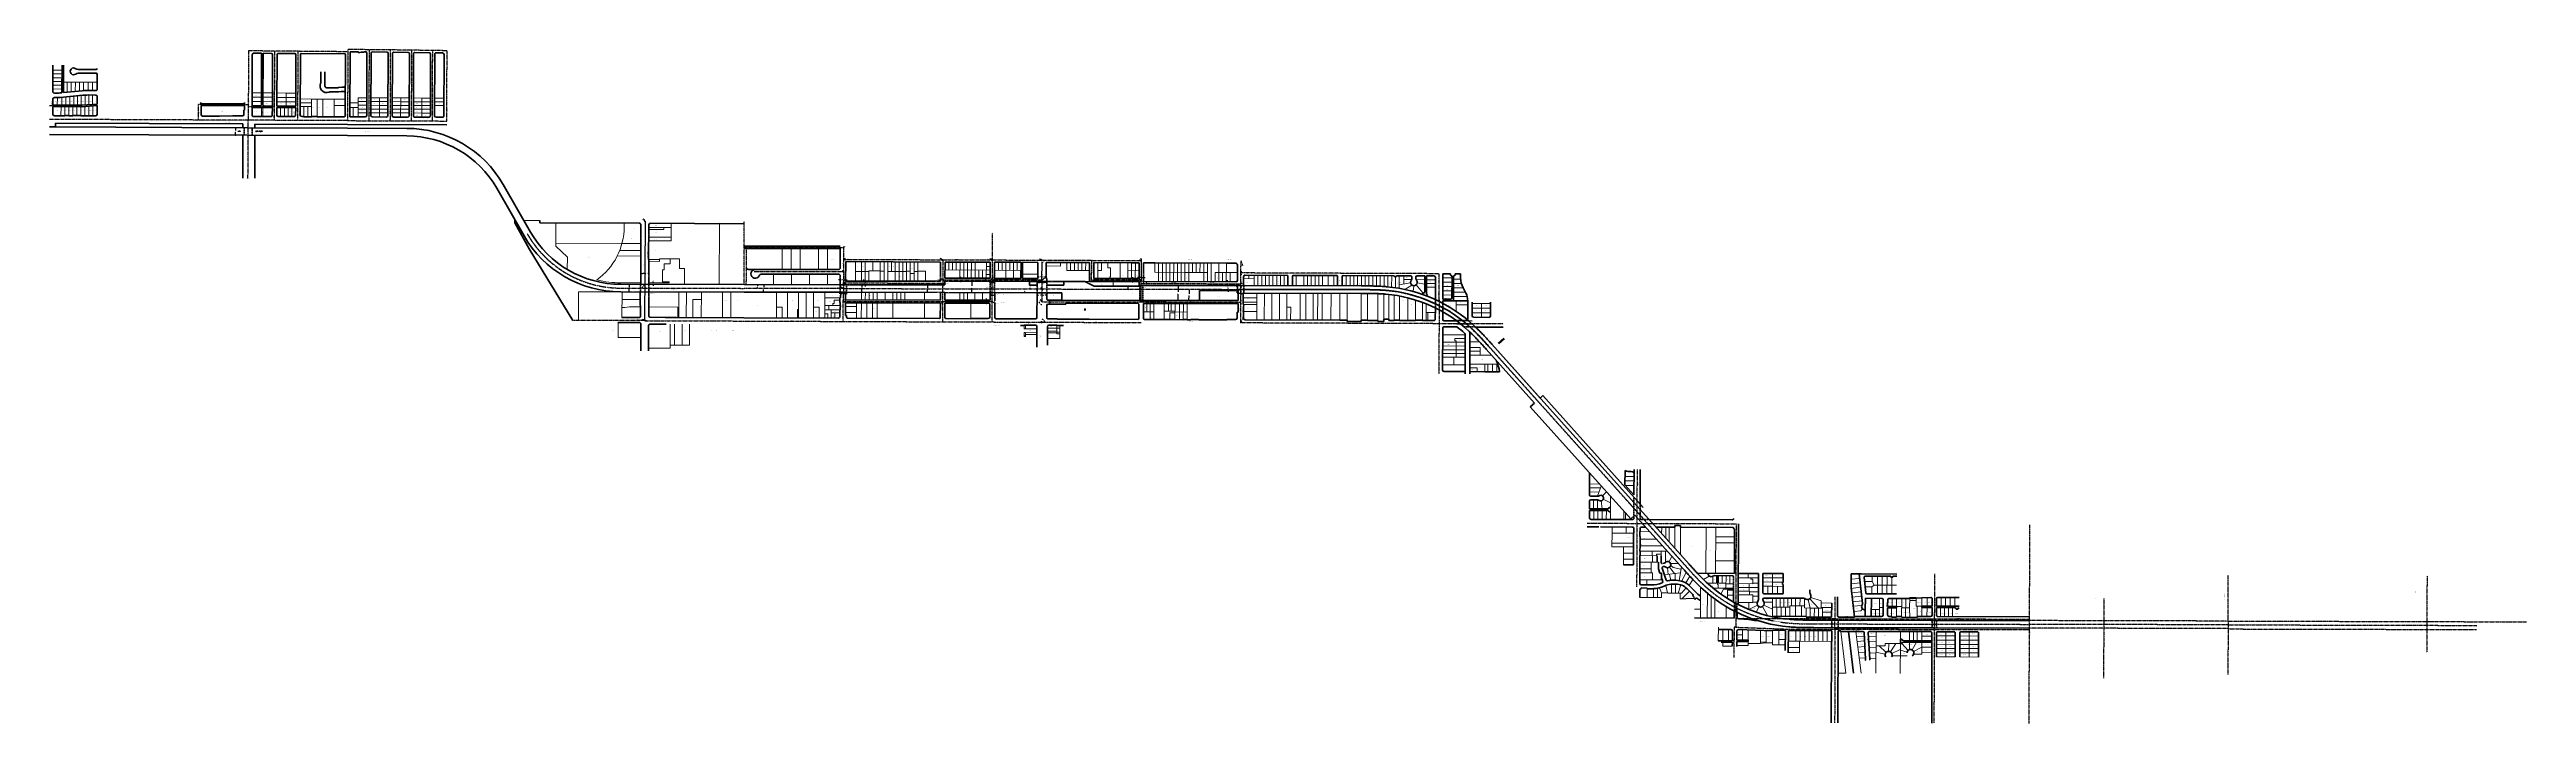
# Model space of a CAD drawing. Header units: feet. Extents: x 6396409 to 6445695, y 1882632 to 1891679.
# Drawn here: x 6412757 to 6445695, y 1882632 to 1891599 of the extents above; entities that cross this region are included whole.
import ezdxf
from ezdxf import colors
from ezdxf.entities.mleader import LeaderData, LeaderLine
from ezdxf.enums import TextEntityAlignment as Align
from ezdxf.math import Vec2, Vec3

# ---------------------------------------------------------------- set-up
doc = ezdxf.new("R2010")
doc.units = ezdxf.units.FT
doc.header["$MEASUREMENT"] = 0
doc.linetypes.add('CENTER2', pattern=[1.125, 0.75, -0.125, 0.125, -0.125])
doc.linetypes.add('DASHED2', pattern=[0.375, 0.25, -0.125])
doc.layers.add('107', color=221, linetype='Continuous')
for name, color, linetype, lineweight in [('R-ANNO-LABL', 2, 'Continuous', 30), ('R-ANNO-LEGN', 6, 'Continuous', 50), ('R-PROP-PRCL', 4, 'Continuous', 18), ('R-Row-Authority', 30, 'Continuous', 140), ('R-Row-Ease', 5, 'DASHED2', 50), ('R-Row-Ldr', 3, 'Continuous', 5), ('R-Row-Misc-Txto', 171, 'Continuous', 5), ('R-Row-Ppanno', 7, 'Continuous', 5), ('R-Row-Scl', 1, 'CENTER2', 25), ('R-Row-Sname', 8, 'Continuous', 0), ('R-Row-Srow', 6, 'Continuous', 50), ('VB-BNDY-CALC-TR0112-055', 2, 'Continuous', 35), ('VB-BNDY-CALC-TR0461-043', 2, 'Continuous', 35), ('VB-BNDY-CALC-TR0631-057', 2, 'Continuous', 35), ('VF-TOPO-TEXT-', 1, 'Continuous', 25)]:
    doc.layers.add(name, color=color, linetype=linetype, lineweight=lineweight)
doc.styles.add('Arial', font='arial.ttf')
doc.styles.add('CG-Symbol', font='arial.ttf', dxfattribs={"width": 0.8, "height": 0.09375})
doc.styles.add('G1_1 8_0', font='arial.ttf')
doc.styles.add('G4_7 32', font='arial.ttf', dxfattribs={"height": 0.219})
doc.styles.add('NCS1', font='arial.ttf', dxfattribs={"width": 0.8, "height": 0.09375})
doc.styles.add('NCS1-Anno', font='arial.ttf', dxfattribs={"width": 0.8, "height": 0.09375})
doc.styles.add('RomanD', font='romand__.ttf')
doc.styles.get("Standard").update_dxf_attribs({"font": 'arial.ttf'})
doc.dimstyles.new('Annotative (NCS1)', dxfattribs={"dimscale": 100, "dimtxt": 0.09375, "dimasz": 0.1, "dimexe": 0.1, "dimexo": 0.04, "dimgap": 0.05, "dimtad": 0, "dimdec": 3, "dimzin": 0, "dimdsep": 46, "dimtxsty": 'NCS1-Anno', "dimcen": 0.05, "dimaunit": 1, "dimadec": 3, "dimazin": 0, "dimtfac": 1, "dimtdec": 3, "dimtofl": 0, "dimtmove": 0, "dimatfit": 3, "dimfxl": 0.1, "dimtolj": 1, "dimtzin": 0, "dimarcsym": 0})

# ---------------------------------------------------------------- blocks, each defined once
blk = doc.blocks.new('*D3753')
at = {"layer": 'Defpoints', "color": 0, "transparency": 16777216}
for p in [(6415227, 1890559), (6415227, 1890459), (6415229, 1890459)]:
    blk.add_point(p, dxfattribs=at)
at = {"layer": 'R-Row-Authority', "color": 0, "lineweight": -2, "transparency": 16777216}
for p, q in [((6415228, 1890459), (6415233, 1890459)), ((6415229, 1890559), (6415233, 1890559)), ((6415229, 1890555), (6415229, 1890520)), ((6415229, 1890463), (6415229, 1890498))]:
    blk.add_line(p, q, dxfattribs=at)
at = {"layer": 'R-Row-Authority', "color": 0, "transparency": 16777216}
for points in [[(6415228, 1890555), (6415230, 1890555), (6415229, 1890559)], [(6415228, 1890463), (6415229, 1890463), (6415229, 1890459)]]:
    blk.add_solid(points, dxfattribs=at)
at = {"layer": 'R-Row-Authority', "color": 0, "transparency": 16777216, "insert": (6415229, 1890509), "char_height": 3.75, "attachment_point": 5, "rotation": 89.7689, "style": 'NCS1-Anno'}
blk.add_mtext('\\A1;100\\PMTA R/W', dxfattribs=at)
blk = doc.blocks.new('*D3755')
at = {"layer": 'Defpoints', "color": 0, "transparency": 16777216}
for p in [(6423553, 1888468), (6423553, 1888368), (6423560, 1888468)]:
    blk.add_point(p, dxfattribs=at)
at = {"layer": 'R-Row-Ldr', "color": 0, "lineweight": -2, "transparency": 16777216}
for p, q in [((6423560, 1888458), (6423560, 1888432)), ((6423560, 1888378), (6423560, 1888404))]:
    blk.add_line(p, q, dxfattribs=at)
at = {"layer": 'R-Row-Ldr', "color": 0, "transparency": 16777216}
for points in [[(6423559, 1888458), (6423562, 1888458), (6423560, 1888468)], [(6423559, 1888378), (6423562, 1888378), (6423560, 1888368)]]:
    blk.add_solid(points, dxfattribs=at)
at = {"layer": 'R-Row-Ldr', "color": 0, "transparency": 16777216, "insert": (6423560, 1888418), "char_height": 9.38, "attachment_point": 5, "rotation": 89.8815, "style": 'NCS1-Anno'}
blk.add_mtext("\\A1;100'", dxfattribs=at)
blk = doc.blocks.new('*D3756')
at = {"layer": 'Defpoints', "color": 0, "transparency": 16777216}
for p in [(6423587, 1888493), (6423654, 1888518), (6423654, 1888493)]:
    blk.add_point(p, dxfattribs=at)
at = {"layer": 'R-Row-Ldr', "color": 0, "lineweight": -2, "transparency": 16777216}
for p, q in [((6423587, 1888528), (6423587, 1888538)), ((6423587, 1888483), (6423587, 1888473))]:
    blk.add_line(p, q, dxfattribs=at)
at = {"layer": 'R-Row-Ldr', "color": 0, "transparency": 16777216}
for points in [[(6423585, 1888528), (6423589, 1888528), (6423587, 1888518)], [(6423585, 1888483), (6423589, 1888483), (6423587, 1888493)]]:
    blk.add_solid(points, dxfattribs=at)
at = {"layer": 'R-Row-Ldr', "color": 0, "transparency": 16777216, "insert": (6423587, 1888506), "char_height": 9.38, "attachment_point": 5, "rotation": 90, "style": 'NCS1-Anno'}
blk.add_mtext("\\A1;25'", dxfattribs=at)
blk = doc.blocks.new('*D3757')
at = {"layer": 'Defpoints', "color": 0, "transparency": 16777216}
for p in [(6424394, 1888466), (6424394, 1888366), (6424432, 1888466)]:
    blk.add_point(p, dxfattribs=at)
at = {"layer": 'R-Row-Ldr', "color": 0, "lineweight": -2, "transparency": 16777216}
for p, q in [((6424432, 1888456), (6424432, 1888430)), ((6424432, 1888376), (6424432, 1888402))]:
    blk.add_line(p, q, dxfattribs=at)
at = {"layer": 'R-Row-Ldr', "color": 0, "transparency": 16777216}
for points in [[(6424430, 1888456), (6424434, 1888456), (6424432, 1888466)], [(6424430, 1888376), (6424434, 1888376), (6424432, 1888366)]]:
    blk.add_solid(points, dxfattribs=at)
at = {"layer": 'R-Row-Ldr', "color": 0, "transparency": 16777216, "insert": (6424432, 1888416), "char_height": 9.38, "attachment_point": 5, "rotation": 89.8815, "style": 'NCS1-Anno'}
blk.add_mtext("\\A1;100'", dxfattribs=at)
blk = doc.blocks.new('*D3758')
at = {"layer": 'Defpoints', "color": 0, "transparency": 16777216}
for p in [(6425023, 1888365), (6425254, 1888365), (6425255, 1888515)]:
    blk.add_point(p, dxfattribs=at)
at = {"layer": 'R-Row-Ldr', "color": 0, "lineweight": -2, "transparency": 16777216}
for p, q in [((6425023, 1888505), (6425023, 1888453)), ((6425023, 1888375), (6425023, 1888425))]:
    blk.add_line(p, q, dxfattribs=at)
at = {"layer": 'R-Row-Ldr', "color": 0, "transparency": 16777216}
for points in [[(6425021, 1888505), (6425025, 1888505), (6425023, 1888515)], [(6425021, 1888375), (6425025, 1888375), (6425023, 1888365)]]:
    blk.add_solid(points, dxfattribs=at)
at = {"layer": 'R-Row-Ldr', "color": 0, "transparency": 16777216, "insert": (6425023, 1888439), "char_height": 9.38, "attachment_point": 5, "rotation": 89.8792, "style": 'NCS1-Anno'}
blk.add_mtext("\\A1;150'", dxfattribs=at)
blk = doc.blocks.new('*D3759')
at = {"layer": 'Defpoints', "color": 0, "transparency": 16777216}
for p in [(6424865, 1888556), (6424865, 1888536), (6424876, 1888536)]:
    blk.add_point(p, dxfattribs=at)
at = {"layer": 'R-Row-Ldr', "color": 0, "lineweight": -2, "transparency": 16777216}
for p, q in [((6424876, 1888566), (6424876, 1888576)), ((6424876, 1888526), (6424876, 1888516))]:
    blk.add_line(p, q, dxfattribs=at)
at = {"layer": 'R-Row-Ldr', "color": 0, "transparency": 16777216}
for points in [[(6424874, 1888566), (6424877, 1888566), (6424876, 1888556)], [(6424874, 1888526), (6424877, 1888526), (6424876, 1888536)]]:
    blk.add_solid(points, dxfattribs=at)
at = {"layer": 'R-Row-Ldr', "color": 0, "transparency": 16777216, "insert": (6424876, 1888504), "char_height": 9.38, "attachment_point": 5, "rotation": 89.8741, "style": 'NCS1-Anno'}
blk.add_mtext("\\A1;20'", dxfattribs=at)
blk = doc.blocks.new('*D3760')
at = {"layer": 'Defpoints', "color": 0, "transparency": 16777216}
for p in [(6425725, 1888363), (6425889, 1888363), (6425890, 1888413)]:
    blk.add_point(p, dxfattribs=at)
at = {"layer": 'R-Row-Ldr', "color": 0, "lineweight": -2, "transparency": 16777216}
for p, q in [((6425725, 1888403), (6425725, 1888402)), ((6425725, 1888373), (6425725, 1888379))]:
    blk.add_line(p, q, dxfattribs=at)
at = {"layer": 'R-Row-Ldr', "color": 0, "transparency": 16777216}
for points in [[(6425724, 1888403), (6425727, 1888403), (6425725, 1888413)], [(6425724, 1888373), (6425727, 1888373), (6425725, 1888363)]]:
    blk.add_solid(points, dxfattribs=at)
at = {"layer": 'R-Row-Ldr', "color": 0, "transparency": 16777216, "insert": (6425725, 1888391), "char_height": 9.38, "attachment_point": 5, "rotation": 90, "style": 'NCS1-Anno'}
blk.add_mtext("\\A1;50'", dxfattribs=at)
blk = doc.blocks.new('*D3761')
at = {"layer": 'Defpoints', "color": 0, "transparency": 16777216}
for p in [(6425790, 1888464), (6425790, 1888414), (6425799, 1888414)]:
    blk.add_point(p, dxfattribs=at)
at = {"layer": 'R-Row-Ldr', "color": 0, "lineweight": -2, "transparency": 16777216}
for p, q in [((6425799, 1888454), (6425799, 1888450)), ((6425799, 1888424), (6425799, 1888427))]:
    blk.add_line(p, q, dxfattribs=at)
at = {"layer": 'R-Row-Ldr', "color": 0, "transparency": 16777216}
for points in [[(6425798, 1888454), (6425801, 1888454), (6425799, 1888464)], [(6425798, 1888424), (6425801, 1888424), (6425799, 1888414)]]:
    blk.add_solid(points, dxfattribs=at)
at = {"layer": 'R-Row-Ldr', "color": 0, "transparency": 16777216, "insert": (6425799, 1888439), "char_height": 9.38, "attachment_point": 5, "rotation": 89.8792, "style": 'NCS1-Anno'}
blk.add_mtext("\\A1;50'", dxfattribs=at)
blk = doc.blocks.new('*D3762')
at = {"layer": 'Defpoints', "color": 0, "transparency": 16777216}
for p in [(6427097, 1888411), (6427245, 1888451), (6427245, 1888411)]:
    blk.add_point(p, dxfattribs=at)
at = {"layer": 'R-Row-Ldr', "color": 0, "lineweight": -2, "transparency": 16777216}
for p, q in [((6427097, 1888441), (6427097, 1888421)), ((6427097, 1888411), (6427097, 1888401))]:
    blk.add_line(p, q, dxfattribs=at)
at = {"layer": 'R-Row-Ldr', "color": 0, "transparency": 16777216}
for points in [[(6427096, 1888441), (6427099, 1888441), (6427097, 1888451)], [(6427096, 1888421), (6427099, 1888421), (6427097, 1888411)]]:
    blk.add_solid(points, dxfattribs=at)
at = {"layer": 'R-Row-Ldr', "color": 0, "transparency": 16777216, "insert": (6427097, 1888389), "char_height": 9.38, "attachment_point": 5, "rotation": 89.881, "style": 'NCS1-Anno'}
blk.add_mtext("\\A1;40'", dxfattribs=at)
blk = doc.blocks.new('*D3763')
at = {"layer": 'Defpoints', "color": 0, "transparency": 16777216}
for p in [(6427162, 1888530), (6427245, 1888550), (6427245, 1888530)]:
    blk.add_point(p, dxfattribs=at)
at = {"layer": 'R-Row-Ldr', "color": 0, "lineweight": -2, "transparency": 16777216}
for p, q in [((6427162, 1888560), (6427162, 1888570)), ((6427162, 1888520), (6427162, 1888510))]:
    blk.add_line(p, q, dxfattribs=at)
at = {"layer": 'R-Row-Ldr', "color": 0, "transparency": 16777216}
for points in [[(6427161, 1888560), (6427164, 1888560), (6427162, 1888550)], [(6427161, 1888520), (6427164, 1888520), (6427162, 1888530)]]:
    blk.add_solid(points, dxfattribs=at)
at = {"layer": 'R-Row-Ldr', "color": 0, "transparency": 16777216, "insert": (6427162, 1888499), "char_height": 9.38, "attachment_point": 5, "rotation": 90, "style": 'NCS1-Anno'}
blk.add_mtext("\\A1;20'", dxfattribs=at)
blk = doc.blocks.new('*D3764')
at = {"layer": 'Defpoints', "color": 0, "transparency": 16777216}
for p in [(6425217, 1888245), (6425264, 1888265), (6425264, 1888245)]:
    blk.add_point(p, dxfattribs=at)
at = {"layer": 'R-Row-Ldr', "color": 0, "lineweight": -2, "transparency": 16777216}
for p, q in [((6425217, 1888275), (6425217, 1888285)), ((6425217, 1888235), (6425217, 1888225))]:
    blk.add_line(p, q, dxfattribs=at)
at = {"layer": 'R-Row-Ldr', "color": 0, "transparency": 16777216}
for points in [[(6425216, 1888275), (6425219, 1888275), (6425217, 1888265)], [(6425216, 1888235), (6425219, 1888235), (6425217, 1888245)]]:
    blk.add_solid(points, dxfattribs=at)
at = {"layer": 'R-Row-Ldr', "color": 0, "transparency": 16777216, "insert": (6425217, 1888213), "char_height": 9.38, "attachment_point": 5, "rotation": 90, "style": 'NCS1-Anno'}
blk.add_mtext("\\A1;20'", dxfattribs=at)
blk = doc.blocks.new('*D3765')
at = {"layer": 'Defpoints', "color": 0, "transparency": 16777216}
for p in [(6427910, 1888409), (6428052, 1888409), (6428051, 1888259)]:
    blk.add_point(p, dxfattribs=at)
at = {"layer": 'R-Row-Ldr', "color": 0, "lineweight": -2, "transparency": 16777216}
for p, q in [((6427910, 1888399), (6427910, 1888348)), ((6427909, 1888269), (6427910, 1888320))]:
    blk.add_line(p, q, dxfattribs=at)
at = {"layer": 'R-Row-Ldr', "color": 0, "transparency": 16777216}
for points in [[(6427908, 1888399), (6427911, 1888399), (6427910, 1888409)], [(6427908, 1888269), (6427911, 1888269), (6427909, 1888259)]]:
    blk.add_solid(points, dxfattribs=at)
at = {"layer": 'R-Row-Ldr', "color": 0, "transparency": 16777216, "insert": (6427910, 1888334), "char_height": 9.38, "attachment_point": 5, "rotation": 89.881, "style": 'NCS1-Anno'}
blk.add_mtext("\\A1;150'", dxfattribs=at)
blk = doc.blocks.new('*D3766')
at = {"layer": 'Defpoints', "color": 0, "transparency": 16777216}
for p in [(6427764, 1888459), (6428052, 1888459), (6428051, 1888259)]:
    blk.add_point(p, dxfattribs=at)
at = {"layer": 'R-Row-Ldr', "color": 0, "lineweight": -2, "transparency": 16777216}
for p, q in [((6427764, 1888449), (6427764, 1888374)), ((6427764, 1888269), (6427764, 1888345))]:
    blk.add_line(p, q, dxfattribs=at)
at = {"layer": 'R-Row-Ldr', "color": 0, "transparency": 16777216}
for points in [[(6427763, 1888449), (6427766, 1888449), (6427764, 1888459)], [(6427762, 1888269), (6427766, 1888269), (6427764, 1888259)]]:
    blk.add_solid(points, dxfattribs=at)
at = {"layer": 'R-Row-Ldr', "color": 0, "transparency": 16777216, "insert": (6427764, 1888359), "char_height": 9.38, "attachment_point": 5, "rotation": 89.8838, "style": 'NCS1-Anno'}
blk.add_mtext("\\A1;200'", dxfattribs=at)
blk = doc.blocks.new('*D3767')
at = {"layer": 'Defpoints', "color": 0, "transparency": 16777216}
for p in [(6428420, 1888483), (6428456, 1888508), (6428456, 1888483)]:
    blk.add_point(p, dxfattribs=at)
at = {"layer": 'R-Row-Ldr', "color": 0, "lineweight": -2, "transparency": 16777216}
for p, q in [((6428420, 1888518), (6428420, 1888528)), ((6428420, 1888473), (6428420, 1888463))]:
    blk.add_line(p, q, dxfattribs=at)
at = {"layer": 'R-Row-Ldr', "color": 0, "transparency": 16777216}
for points in [[(6428419, 1888518), (6428422, 1888518), (6428420, 1888508)], [(6428419, 1888473), (6428422, 1888473), (6428420, 1888483)]]:
    blk.add_solid(points, dxfattribs=at)
at = {"layer": 'R-Row-Ldr', "color": 0, "transparency": 16777216, "insert": (6428420, 1888496), "char_height": 9.38, "attachment_point": 5, "rotation": 90, "style": 'NCS1-Anno'}
blk.add_mtext("\\A1;25'", dxfattribs=at)
blk = doc.blocks.new('_CrowsFoot-Start')
blk.add_circle((3.3, 2.6), 0.0638)
for centre, radius, start, end in [((8.4, -7.3), 11.1, 122.8036, 139.2683), ((8.3, -7.8), 11.5, 94.2373, 111.1072)]:
    blk.add_arc(centre, radius, start, end)
blk = doc.blocks.new('*D3768')
at = {"layer": 'Defpoints', "color": 0, "transparency": 16777216}
for p in [(6428430, 1888408), (6428566, 1888408), (6428566, 1888393)]:
    blk.add_point(p, dxfattribs=at)
at = {"layer": 'R-Row-Ldr', "color": 0, "lineweight": -2, "transparency": 16777216}
for p, q in [((6428430, 1888418), (6428430, 1888428)), ((6428430, 1888383), (6428430, 1888373))]:
    blk.add_line(p, q, dxfattribs=at)
at = {"layer": 'R-Row-Ldr', "color": 0, "transparency": 16777216}
for points in [[(6428428, 1888418), (6428432, 1888418), (6428430, 1888408)], [(6428428, 1888383), (6428432, 1888383), (6428430, 1888393)]]:
    blk.add_solid(points, dxfattribs=at)
at = {"layer": 'R-Row-Ldr', "color": 0, "transparency": 16777216, "insert": (6428430, 1888439), "char_height": 9.38, "attachment_point": 5, "rotation": 89.881, "style": 'NCS1-Anno'}
blk.add_mtext("\\A1;15'", dxfattribs=at)
blk = doc.blocks.new('*D3769')
at = {"layer": 'Defpoints', "color": 0, "transparency": 16777216}
for p in [(6422023, 1888471), (6422023, 1888371), (6422253, 1888371)]:
    blk.add_point(p, dxfattribs=at)
at = {"layer": 'R-Row-Ldr', "color": 0, "lineweight": -2, "transparency": 16777216}
for p, q in [((6422253, 1888381), (6422253, 1888407)), ((6422254, 1888461), (6422254, 1888435))]:
    blk.add_line(p, q, dxfattribs=at)
at = {"layer": 'R-Row-Ldr', "color": 0, "transparency": 16777216}
for points in [[(6422252, 1888461), (6422255, 1888461), (6422254, 1888471)], [(6422252, 1888381), (6422255, 1888381), (6422253, 1888371)]]:
    blk.add_solid(points, dxfattribs=at)
at = {"layer": 'R-Row-Ldr', "color": 0, "transparency": 16777216, "insert": (6422253, 1888421), "char_height": 9.38, "attachment_point": 5, "rotation": 89.8815, "style": 'NCS1-Anno'}
blk.add_mtext("\\A1;100'", dxfattribs=at)
blk = doc.blocks.new('*D3770')
at = {"layer": 'Defpoints', "color": 0, "transparency": 16777216}
for p in [(6420464, 1888374), (6420618, 1888374), (6420619, 1888474)]:
    blk.add_point(p, dxfattribs=at)
at = {"layer": 'R-Row-Ldr', "color": 0, "lineweight": -2, "transparency": 16777216}
for p, q in [((6420464, 1888464), (6420464, 1888438)), ((6420464, 1888384), (6420464, 1888410))]:
    blk.add_line(p, q, dxfattribs=at)
at = {"layer": 'R-Row-Ldr', "color": 0, "transparency": 16777216}
for points in [[(6420462, 1888464), (6420466, 1888464), (6420464, 1888474)], [(6420462, 1888384), (6420466, 1888384), (6420464, 1888374)]]:
    blk.add_solid(points, dxfattribs=at)
at = {"layer": 'R-Row-Ldr', "color": 0, "transparency": 16777216, "insert": (6420464, 1888424), "char_height": 9.38, "attachment_point": 5, "rotation": 90, "style": 'NCS1-Anno'}
blk.add_mtext("\\A1;100'", dxfattribs=at)
blk = doc.blocks.new('*D3771')
at = {"layer": 'Defpoints', "color": 0, "transparency": 16777216}
for p in [(6422023, 1888471), (6422023, 1888421), (6422170, 1888421)]:
    blk.add_point(p, dxfattribs=at)
at = {"layer": 'R-Row-Ldr', "color": 0, "lineweight": -2, "transparency": 16777216}
for p, q in [((6422170, 1888461), (6422170, 1888457)), ((6422170, 1888431), (6422170, 1888435))]:
    blk.add_line(p, q, dxfattribs=at)
at = {"layer": 'R-Row-Ldr', "color": 0, "transparency": 16777216}
for points in [[(6422168, 1888461), (6422172, 1888461), (6422170, 1888471)], [(6422168, 1888431), (6422171, 1888431), (6422170, 1888421)]]:
    blk.add_solid(points, dxfattribs=at)
at = {"layer": 'R-Row-Ldr', "color": 0, "transparency": 16777216, "insert": (6422170, 1888446), "char_height": 9.38, "attachment_point": 5, "rotation": 89.8815, "style": 'NCS1-Anno'}
blk.add_mtext("\\A1;50'", dxfattribs=at)
blk = doc.blocks.new('*D3772')
at = {"layer": 'Defpoints', "color": 0, "transparency": 16777216}
for p in [(6420727, 1888494), (6420727, 1888474), (6420786, 1888494)]:
    blk.add_point(p, dxfattribs=at)
at = {"layer": 'R-Row-Ldr', "color": 0, "lineweight": -2, "transparency": 16777216}
for p, q in [((6420786, 1888504), (6420786, 1888514)), ((6420786, 1888464), (6420786, 1888454))]:
    blk.add_line(p, q, dxfattribs=at)
at = {"layer": 'R-Row-Ldr', "color": 0, "transparency": 16777216}
for points in [[(6420784, 1888464), (6420788, 1888464), (6420786, 1888474)], [(6420785, 1888504), (6420788, 1888504), (6420786, 1888494)]]:
    blk.add_solid(points, dxfattribs=at)
at = {"layer": 'R-Row-Ldr', "color": 0, "transparency": 16777216, "insert": (6420786, 1888525), "char_height": 9.38, "attachment_point": 5, "rotation": 89.7712, "style": 'NCS1-Anno'}
blk.add_mtext("\\A1;20'", dxfattribs=at)
blk = doc.blocks.new('*D3933')
at = {"layer": 'Defpoints', "color": 0, "transparency": 16777216}
for p in [(6420673, 1888619), (6420727, 1888618), (6420727, 1888618)]:
    blk.add_point(p, dxfattribs=at)
at = {"layer": 'R-Row-Ldr', "color": 0, "lineweight": -2, "transparency": 16777216}
for p, q in [((6420683, 1888618), (6420689, 1888618)), ((6420717, 1888618), (6420712, 1888618))]:
    blk.add_line(p, q, dxfattribs=at)
at = {"layer": 'R-Row-Ldr', "color": 0, "transparency": 16777216}
for points in [[(6420683, 1888620), (6420683, 1888617), (6420673, 1888618)], [(6420717, 1888620), (6420717, 1888617), (6420727, 1888618)]]:
    blk.add_solid(points, dxfattribs=at)
at = {"layer": 'R-Row-Ldr', "color": 0, "transparency": 16777216, "insert": (6420700, 1888618), "char_height": 9.38, "attachment_point": 5, "style": 'NCS1-Anno'}
blk.add_mtext("\\A1;54'", dxfattribs=at)
blk = doc.blocks.new('*D3934')
at = {"layer": 'Defpoints', "color": 0, "transparency": 16777216}
for p in [(6423603, 1888493), (6423603, 1888468), (6423603, 1888468)]:
    blk.add_point(p, dxfattribs=at)
at = {"layer": 'R-Row-Ldr', "color": 0, "lineweight": -2, "transparency": 16777216}
for p, q in [((6423603, 1888503), (6423603, 1888513)), ((6423603, 1888458), (6423603, 1888448)), ((6423607, 1888493), (6423613, 1888493)), ((6423607, 1888468), (6423613, 1888468))]:
    blk.add_line(p, q, dxfattribs=at)
at = {"layer": 'R-Row-Ldr', "color": 0, "transparency": 16777216}
for points in [[(6423601, 1888503), (6423604, 1888503), (6423603, 1888493)], [(6423601, 1888458), (6423604, 1888458), (6423603, 1888468)]]:
    blk.add_solid(points, dxfattribs=at)
at = {"layer": 'R-Row-Ldr', "color": 0, "transparency": 16777216, "insert": (6423603, 1888481), "char_height": 9.38, "attachment_point": 5, "rotation": 90, "style": 'NCS1-Anno'}
blk.add_mtext("\\A1;25'", dxfattribs=at)
blk = doc.blocks.new('*D3935')
at = {"layer": 'Defpoints', "color": 0, "transparency": 16777216}
for p in [(6423271, 1888533), (6423314, 1888533), (6423314, 1888533)]:
    blk.add_point(p, dxfattribs=at)
at = {"layer": 'R-Row-Ldr', "color": 0, "lineweight": -2, "transparency": 16777216}
for p, q in [((6423261, 1888533), (6423251, 1888533)), ((6423324, 1888533), (6423334, 1888533))]:
    blk.add_line(p, q, dxfattribs=at)
at = {"layer": 'R-Row-Ldr', "color": 0, "transparency": 16777216}
for points in [[(6423261, 1888534), (6423261, 1888531), (6423271, 1888533)], [(6423324, 1888534), (6423324, 1888531), (6423314, 1888533)]]:
    blk.add_solid(points, dxfattribs=at)
at = {"layer": 'R-Row-Ldr', "color": 0, "transparency": 16777216, "insert": (6423292, 1888533), "char_height": 9.38, "attachment_point": 5, "style": 'NCS1-Anno'}
blk.add_mtext("\\A1;43'", dxfattribs=at)
blk = doc.blocks.new('*D3936')
at = {"layer": 'Defpoints', "color": 0, "transparency": 16777216}
for p in [(6423314, 1888533), (6423344, 1888533), (6423344, 1888533)]:
    blk.add_point(p, dxfattribs=at)
at = {"layer": 'R-Row-Ldr', "color": 0, "lineweight": -2, "transparency": 16777216}
for p, q in [((6423304, 1888533), (6423294, 1888533)), ((6423354, 1888533), (6423364, 1888533))]:
    blk.add_line(p, q, dxfattribs=at)
at = {"layer": 'R-Row-Ldr', "color": 0, "transparency": 16777216}
for points in [[(6423304, 1888534), (6423304, 1888531), (6423314, 1888533)], [(6423354, 1888534), (6423354, 1888531), (6423344, 1888533)]]:
    blk.add_solid(points, dxfattribs=at)
at = {"layer": 'R-Row-Ldr', "color": 0, "transparency": 16777216, "insert": (6423329, 1888533), "char_height": 9.38, "attachment_point": 5, "style": 'NCS1-Anno'}
blk.add_mtext("\\A1;30'", dxfattribs=at)
blk = doc.blocks.new('*D3937')
at = {"layer": 'Defpoints', "color": 0, "transparency": 16777216}
for p in [(6423278, 1888352), (6423313, 1888352), (6423313, 1888352)]:
    blk.add_point(p, dxfattribs=at)
at = {"layer": 'R-Row-Ldr', "color": 0, "lineweight": -2, "transparency": 16777216}
for p, q in [((6423268, 1888352), (6423258, 1888352)), ((6423323, 1888352), (6423333, 1888352))]:
    blk.add_line(p, q, dxfattribs=at)
at = {"layer": 'R-Row-Ldr', "color": 0, "transparency": 16777216}
for points in [[(6423268, 1888353), (6423268, 1888350), (6423278, 1888352)], [(6423323, 1888353), (6423323, 1888350), (6423313, 1888352)]]:
    blk.add_solid(points, dxfattribs=at)
at = {"layer": 'R-Row-Ldr', "color": 0, "transparency": 16777216, "insert": (6423295, 1888352), "char_height": 9.38, "attachment_point": 5, "style": 'NCS1-Anno'}
blk.add_mtext("\\A1;35'", dxfattribs=at)
blk = doc.blocks.new('*D3938')
at = {"layer": 'Defpoints', "color": 0, "transparency": 16777216}
for p in [(6423313, 1888352), (6423343, 1888352), (6423343, 1888352)]:
    blk.add_point(p, dxfattribs=at)
at = {"layer": 'R-Row-Ldr', "color": 0, "lineweight": -2, "transparency": 16777216}
for p, q in [((6423303, 1888352), (6423293, 1888352)), ((6423353, 1888352), (6423363, 1888352))]:
    blk.add_line(p, q, dxfattribs=at)
at = {"layer": 'R-Row-Ldr', "color": 0, "transparency": 16777216}
for points in [[(6423303, 1888353), (6423303, 1888350), (6423313, 1888352)], [(6423353, 1888353), (6423353, 1888350), (6423343, 1888352)]]:
    blk.add_solid(points, dxfattribs=at)
at = {"layer": 'R-Row-Ldr', "color": 0, "transparency": 16777216, "insert": (6423328, 1888352), "char_height": 9.38, "attachment_point": 5, "style": 'NCS1-Anno'}
blk.add_mtext("\\A1;30'", dxfattribs=at)
blk = doc.blocks.new('*D3941')
at = {"layer": 'Defpoints', "color": 0, "transparency": 16777216}
for p in [(6425954, 1888332), (6425889, 1888243), (6425954, 1888243)]:
    blk.add_point(p, dxfattribs=at)
at = {"layer": 'R-Row-Ldr', "color": 0, "lineweight": -2, "transparency": 16777216}
for p, q in [((6425899, 1888332), (6425910, 1888332)), ((6425944, 1888332), (6425933, 1888332))]:
    blk.add_line(p, q, dxfattribs=at)
at = {"layer": 'R-Row-Ldr', "color": 0, "transparency": 16777216}
for points in [[(6425899, 1888333), (6425899, 1888330), (6425889, 1888332)], [(6425944, 1888333), (6425944, 1888330), (6425954, 1888332)]]:
    blk.add_solid(points, dxfattribs=at)
at = {"layer": 'R-Row-Ldr', "color": 0, "transparency": 16777216, "insert": (6425922, 1888332), "char_height": 9.38, "attachment_point": 5, "rotation": 359.8808, "style": 'NCS1-Anno'}
blk.add_mtext("\\A1;65'", dxfattribs=at)
blk = doc.blocks.new('*D3942')
at = {"layer": 'Defpoints', "color": 0, "transparency": 16777216}
for p in [(6425954, 1888363), (6426019, 1888363), (6426019, 1888331)]:
    blk.add_point(p, dxfattribs=at)
at = {"layer": 'R-Row-Ldr', "color": 0, "lineweight": -2, "transparency": 16777216}
for p, q in [((6425964, 1888331), (6425975, 1888331)), ((6426009, 1888331), (6425998, 1888331))]:
    blk.add_line(p, q, dxfattribs=at)
at = {"layer": 'R-Row-Ldr', "color": 0, "transparency": 16777216}
for points in [[(6425964, 1888333), (6425964, 1888330), (6425954, 1888331)], [(6426009, 1888333), (6426009, 1888330), (6426019, 1888331)]]:
    blk.add_solid(points, dxfattribs=at)
at = {"layer": 'R-Row-Ldr', "color": 0, "transparency": 16777216, "insert": (6425987, 1888331), "char_height": 9.38, "attachment_point": 5, "rotation": 359.8801, "style": 'NCS1-Anno'}
blk.add_mtext("\\A1;65'", dxfattribs=at)
blk = doc.blocks.new('*D3943')
at = {"layer": 'Defpoints', "color": 0, "transparency": 16777216}
for p in [(6425900, 1888553), (6425955, 1888575), (6425955, 1888553)]:
    blk.add_point(p, dxfattribs=at)
at = {"layer": 'R-Row-Ldr', "color": 0, "lineweight": -2, "transparency": 16777216}
for p, q in [((6425910, 1888575), (6425916, 1888575)), ((6425945, 1888575), (6425939, 1888575))]:
    blk.add_line(p, q, dxfattribs=at)
at = {"layer": 'R-Row-Ldr', "color": 0, "transparency": 16777216}
for points in [[(6425910, 1888577), (6425910, 1888573), (6425900, 1888575)], [(6425945, 1888577), (6425945, 1888573), (6425955, 1888575)]]:
    blk.add_solid(points, dxfattribs=at)
at = {"layer": 'R-Row-Ldr', "color": 0, "transparency": 16777216, "insert": (6425928, 1888575), "char_height": 9.38, "attachment_point": 5, "rotation": 359.7886, "style": 'NCS1-Anno'}
blk.add_mtext("\\A1;55'", dxfattribs=at)
blk = doc.blocks.new('*D3944')
at = {"layer": 'Defpoints', "color": 0, "transparency": 16777216}
for p in [(6425956, 1888767), (6426011, 1888766), (6425955, 1888575)]:
    blk.add_point(p, dxfattribs=at)
at = {"layer": 'R-Row-Ldr', "color": 0, "lineweight": -2, "transparency": 16777216}
for p, q in [((6425965, 1888575), (6425971, 1888575)), ((6426000, 1888575), (6425994, 1888575))]:
    blk.add_line(p, q, dxfattribs=at)
at = {"layer": 'R-Row-Ldr', "color": 0, "transparency": 16777216}
for points in [[(6425965, 1888577), (6425965, 1888574), (6425955, 1888575)], [(6426000, 1888577), (6426000, 1888573), (6426010, 1888575)]]:
    blk.add_solid(points, dxfattribs=at)
at = {"layer": 'R-Row-Ldr', "color": 0, "transparency": 16777216, "insert": (6425983, 1888575), "char_height": 9.38, "attachment_point": 5, "rotation": 359.7886, "style": 'NCS1-Anno'}
blk.add_mtext("\\A1;55'", dxfattribs=at)
blk = doc.blocks.new('*D3945')
at = {"layer": 'Defpoints', "color": 0, "transparency": 16777216}
for p in [(6424604, 1888516), (6424634, 1888524), (6424634, 1888516)]:
    blk.add_point(p, dxfattribs=at)
at = {"layer": 'R-Row-Ldr', "color": 0, "lineweight": -2, "transparency": 16777216}
for p, q in [((6424594, 1888524), (6424584, 1888524)), ((6424644, 1888524), (6424654, 1888524))]:
    blk.add_line(p, q, dxfattribs=at)
at = {"layer": 'R-Row-Ldr', "color": 0, "transparency": 16777216}
for points in [[(6424594, 1888526), (6424594, 1888522), (6424604, 1888524)], [(6424644, 1888525), (6424644, 1888522), (6424634, 1888524)]]:
    blk.add_solid(points, dxfattribs=at)
at = {"layer": 'R-Row-Ldr', "color": 0, "transparency": 16777216, "insert": (6424619, 1888524), "char_height": 9.38, "attachment_point": 5, "rotation": 359.7807, "style": 'NCS1-Anno'}
blk.add_mtext("\\A1;30'", dxfattribs=at)
blk = doc.blocks.new('*D3946')
at = {"layer": 'Defpoints', "color": 0, "transparency": 16777216}
for p in [(6427245, 1888550), (6427275, 1888550), (6427276, 1888564)]:
    blk.add_point(p, dxfattribs=at)
at = {"layer": 'R-Row-Ldr', "color": 0, "lineweight": -2, "transparency": 16777216}
for p, q in [((6427236, 1888564), (6427226, 1888564)), ((6427286, 1888564), (6427296, 1888564))]:
    blk.add_line(p, q, dxfattribs=at)
at = {"layer": 'R-Row-Ldr', "color": 0, "transparency": 16777216}
for points in [[(6427236, 1888566), (6427236, 1888562), (6427246, 1888564)], [(6427286, 1888565), (6427286, 1888562), (6427276, 1888564)]]:
    blk.add_solid(points, dxfattribs=at)
at = {"layer": 'R-Row-Ldr', "color": 0, "transparency": 16777216, "insert": (6427261, 1888564), "char_height": 9.38, "attachment_point": 5, "rotation": 359.7784, "style": 'NCS1-Anno'}
blk.add_mtext("\\A1;30'", dxfattribs=at)
blk = doc.blocks.new('*D3947')
at = {"layer": 'Defpoints', "color": 0, "transparency": 16777216}
for p in [(6427275, 1888550), (6427305, 1888550), (6427306, 1888564)]:
    blk.add_point(p, dxfattribs=at)
at = {"layer": 'R-Row-Ldr', "color": 0, "lineweight": -2, "transparency": 16777216}
for p, q in [((6427266, 1888564), (6427256, 1888564)), ((6427316, 1888564), (6427326, 1888564))]:
    blk.add_line(p, q, dxfattribs=at)
at = {"layer": 'R-Row-Ldr', "color": 0, "transparency": 16777216}
for points in [[(6427266, 1888566), (6427266, 1888562), (6427276, 1888564)], [(6427316, 1888566), (6427316, 1888562), (6427306, 1888564)]]:
    blk.add_solid(points, dxfattribs=at)
at = {"layer": 'R-Row-Ldr', "color": 0, "transparency": 16777216, "insert": (6427291, 1888564), "char_height": 9.38, "attachment_point": 5, "rotation": 359.881, "style": 'NCS1-Anno'}
blk.add_mtext("\\A1;30'", dxfattribs=at)
blk = doc.blocks.new('*D3948')
at = {"layer": 'Defpoints', "color": 0, "transparency": 16777216}
for p in [(6425265, 1888555), (6425295, 1888568), (6425295, 1888555)]:
    blk.add_point(p, dxfattribs=at)
at = {"layer": 'R-Row-Ldr', "color": 0, "transparency": 16777216, "insert": (6425280, 1888568), "char_height": 9.38, "attachment_point": 5, "rotation": 359.7731, "style": 'NCS1-Anno'}
blk.add_mtext("\\A1;30'", dxfattribs=at)
blk = doc.blocks.new('*D3949')
at = {"layer": 'Defpoints', "color": 0, "transparency": 16777216}
for p in [(6425294, 1888554), (6425324, 1888567), (6425324, 1888554)]:
    blk.add_point(p, dxfattribs=at)
at = {"layer": 'R-Row-Ldr', "color": 0, "transparency": 16777216, "insert": (6425309, 1888567), "char_height": 9.38, "attachment_point": 5, "rotation": 359.7731, "style": 'NCS1-Anno'}
blk.add_mtext("\\A1;30'", dxfattribs=at)
blk = doc.blocks.new('*D3951')
at = {"layer": 'Defpoints', "color": 0, "transparency": 16777216}
for p in [(6425327, 1888332), (6425294, 1888245), (6425327, 1888244)]:
    blk.add_point(p, dxfattribs=at)
at = {"layer": 'R-Row-Ldr', "color": 0, "lineweight": -2, "transparency": 16777216}
for p, q in [((6425296, 1888332), (6425308, 1888332)), ((6425325, 1888332), (6425313, 1888332))]:
    blk.add_line(p, q, dxfattribs=at)
at = {"layer": 'R-Row-Ldr', "color": 0, "transparency": 16777216}
for points in [[(6425296, 1888332), (6425296, 1888331), (6425294, 1888332)], [(6425325, 1888332), (6425325, 1888331), (6425327, 1888332)]]:
    blk.add_solid(points, dxfattribs=at)
at = {"layer": 'R-Row-Ldr', "color": 0, "transparency": 16777216, "insert": (6425310, 1888332), "char_height": 1.88, "attachment_point": 5, "rotation": 359.7626, "style": 'NCS1-Anno'}
blk.add_mtext("\\A1;33'", dxfattribs=at)
blk = doc.blocks.new('*D3952')
at = {"layer": 'Defpoints', "color": 0, "transparency": 16777216}
for p in [(6425264, 1888365), (6425294, 1888365), (6425294, 1888332)]:
    blk.add_point(p, dxfattribs=at)
at = {"layer": 'R-Row-Ldr', "color": 0, "lineweight": -2, "transparency": 16777216}
for p, q in [((6425266, 1888332), (6425277, 1888332)), ((6425292, 1888332), (6425281, 1888332))]:
    blk.add_line(p, q, dxfattribs=at)
at = {"layer": 'R-Row-Ldr', "color": 0, "transparency": 16777216}
for points in [[(6425266, 1888332), (6425266, 1888331), (6425264, 1888332)], [(6425292, 1888332), (6425292, 1888331), (6425294, 1888332)]]:
    blk.add_solid(points, dxfattribs=at)
at = {"layer": 'R-Row-Ldr', "color": 0, "transparency": 16777216, "insert": (6425279, 1888332), "char_height": 1.88, "attachment_point": 5, "style": 'NCS1-Anno'}
blk.add_mtext("\\A1;30'", dxfattribs=at)
blk = doc.blocks.new('Centerline')
at = {"insert": (0, 0.1), "char_height": 0.0938, "attachment_point": 1, "style": 'NCS1-Anno', "bg_fill": 3, "box_fill_scale": 1, "bg_fill_color": 256, "bg_fill_transparency": 0}
blk.add_mtext_dynamic_manual_height_columns('C', width=0.0938, gutter_width=0.469, heights=[0.132], dxfattribs=at)
at = {"insert": (0, 0), "char_height": 0.0938, "attachment_point": 1, "style": 'NCS1-Anno'}
blk.add_mtext_dynamic_manual_height_columns('L', width=0.0938, gutter_width=0.469, heights=[0], dxfattribs=at)
blk = doc.blocks.new('*D3956')
at = {"layer": 'Defpoints', "color": 0, "transparency": 16777216}
for p in [(6424634, 1888516), (6424634, 1888497), (6424664, 1888516)]:
    blk.add_point(p, dxfattribs=at)
at = {"layer": 'R-Row-Ldr', "color": 0, "lineweight": -2, "transparency": 16777216}
for p, q in [((6424636, 1888497), (6424647, 1888497)), ((6424662, 1888497), (6424652, 1888497))]:
    blk.add_line(p, q, dxfattribs=at)
at = {"layer": 'R-Row-Ldr', "color": 0, "transparency": 16777216}
for points in [[(6424636, 1888498), (6424636, 1888497), (6424634, 1888497)], [(6424662, 1888498), (6424662, 1888497), (6424664, 1888497)]]:
    blk.add_solid(points, dxfattribs=at)
at = {"layer": 'R-Row-Ldr', "color": 0, "transparency": 16777216, "insert": (6424649, 1888497), "char_height": 1.88, "attachment_point": 5, "rotation": 359.7807, "style": 'NCS1-Anno'}
blk.add_mtext("\\A1;30'", dxfattribs=at)
blk = doc.blocks.new('*D3957')
at = {"layer": 'Defpoints', "color": 0, "transparency": 16777216}
for p in [(6420676, 1889317), (6420689, 1888002), (6420671, 1887991), (6420671, 1887991), (6421991, 1887986)]:
    blk.add_point(p, dxfattribs=at)
at = {"layer": 'R-ANNO-LABL', "color": 0, "lineweight": -2, "transparency": 16777216}
for start, end in [(66.6359, 84.2728), (5.2792, 22.9161)]:
    blk.add_arc((6420671, 1887991), 20.9, start, end, dxfattribs=at)
at = {"layer": 'R-ANNO-LABL', "color": 0, "transparency": 16777216}
for points in [[(6420673, 1888012), (6420673, 1888012), (6420671, 1888012)], [(6420692, 1887993), (6420691, 1887993), (6420692, 1887991)]]:
    blk.add_solid(points, dxfattribs=at)
at = {"layer": 'R-ANNO-LABL', "color": 0, "transparency": 16777216, "insert": (6420685, 1888006), "char_height": 1.88, "width": 21.24, "attachment_point": 5, "rotation": 314.776, "style": 'NCS1-Anno'}
blk.add_mtext('\\A1;89°59\'23" (M) \\P89%%D59\'31\'\' (R1)', dxfattribs=at)
blk = doc.blocks.new('*D3958')
at = {"layer": 'Defpoints', "color": 0, "transparency": 16777216}
for p in [(6420676, 1889317), (6420353, 1888425), (6420656, 1888453), (6420672, 1888424), (6420671, 1887991)]:
    blk.add_point(p, dxfattribs=at)
at = {"layer": 'R-ANNO-LABL', "color": 0, "lineweight": -2, "transparency": 16777216}
for start, end in [(146.2956, 176.4727), (93.1799, 123.3571)]:
    blk.add_arc((6420672, 1888424), 33.6, start, end, dxfattribs=at)
at = {"layer": 'R-ANNO-LABL', "color": 0, "transparency": 16777216}
for points in [[(6420639, 1888426), (6420639, 1888426), (6420639, 1888424)], [(6420671, 1888458), (6420671, 1888457), (6420673, 1888458)]]:
    blk.add_solid(points, dxfattribs=at)
at = {"layer": 'R-ANNO-LABL', "color": 0, "transparency": 16777216, "insert": (6420649, 1888448), "char_height": 1.88, "width": 15.93, "attachment_point": 5, "rotation": 44.8263, "style": 'NCS1-Anno'}
blk.add_mtext('\\A1;90°6\'39" (M)', dxfattribs=at)
blk = doc.blocks.new('*D3959')
at = {"layer": 'Defpoints', "color": 0, "transparency": 16777216}
for p in [(6423316, 1888981), (6423313, 1888249), (6423313, 1888249), (6423334, 1888261), (6424633, 1888246)]:
    blk.add_point(p, dxfattribs=at)
at = {"layer": 'R-ANNO-LABL', "color": 0, "lineweight": -2, "transparency": 16777216}
for start, end in [(63.2374, 85.1168), (4.5463, 26.4256)]:
    blk.add_arc((6423313, 1888249), 24.6, start, end, dxfattribs=at)
at = {"layer": 'R-ANNO-LABL', "color": 0, "transparency": 16777216}
for points in [[(6423315, 1888273), (6423315, 1888273), (6423313, 1888273)], [(6423338, 1888251), (6423337, 1888251), (6423337, 1888249)]]:
    blk.add_solid(points, dxfattribs=at)
at = {"layer": 'R-ANNO-LABL', "color": 0, "transparency": 16777216, "insert": (6423330, 1888266), "char_height": 1.88, "width": 27.24, "attachment_point": 5, "rotation": 314.8315, "style": 'NCS1-Anno'}
blk.add_mtext('\\A1;89°53\'40" (M) \\P89%%D53\'43\'\' (R4)', dxfattribs=at)
blk = doc.blocks.new('*D3960')
at = {"layer": 'Defpoints', "color": 0, "transparency": 16777216}
for p in [(6423316, 1888981), (6423314, 1888494), (6423335, 1888506), (6424634, 1888491), (6423313, 1888249)]:
    blk.add_point(p, dxfattribs=at)
at = {"layer": 'R-ANNO-LABL', "color": 0, "lineweight": -2, "transparency": 16777216}
for start, end in [(63.0032, 85.157), (4.5032, 26.657)]:
    blk.add_arc((6423314, 1888494), 24.8, start, end, dxfattribs=at)
at = {"layer": 'R-ANNO-LABL', "color": 0, "transparency": 16777216}
for points in [[(6423316, 1888518), (6423316, 1888519), (6423314, 1888519)], [(6423339, 1888496), (6423338, 1888496), (6423339, 1888494)]]:
    blk.add_solid(points, dxfattribs=at)
at = {"layer": 'R-ANNO-LABL', "color": 0, "transparency": 16777216, "insert": (6423331, 1888511), "char_height": 1.88, "width": 22.34, "attachment_point": 5, "rotation": 314.8301, "style": 'NCS1-Anno'}
blk.add_mtext('\\A1;89°53\'50" (M) \\P89%%D53\'37" (R3)', dxfattribs=at)
blk = doc.blocks.new('*D3961')
at = {"layer": 'Defpoints', "color": 0, "transparency": 16777216}
for p in [(6424635, 1888802), (6423313, 1888249), (6424619, 1888238), (6424633, 1888246), (6424633, 1888246)]:
    blk.add_point(p, dxfattribs=at)
at = {"layer": 'R-ANNO-LABL', "color": 0, "lineweight": -2, "transparency": 16777216}
for start, end in [(186.7945, 197.0506), (252.6144, 262.8705)]:
    blk.add_arc((6424633, 1888246), 16.6, start, end, dxfattribs=at)
at = {"layer": 'R-ANNO-LABL', "color": 0, "transparency": 16777216}
for points in [[(6424617, 1888244), (6424617, 1888244), (6424617, 1888246)], [(6424631, 1888230), (6424631, 1888229), (6424633, 1888229)]]:
    blk.add_solid(points, dxfattribs=at)
at = {"layer": 'R-ANNO-LABL', "color": 0, "transparency": 16777216, "insert": (6424622, 1888234), "char_height": 1.88, "width": 21.34, "attachment_point": 5, "rotation": 314.8325, "style": 'NCS1-Anno'}
blk.add_mtext('\\A1;89°53\'47" (M)\\P59%%D53\'08" (R7)', dxfattribs=at)
blk = doc.blocks.new('*D3962')
at = {"layer": 'Defpoints', "color": 0, "transparency": 16777216}
for p in [(6424635, 1888802), (6423314, 1888494), (6424619, 1888482), (6424634, 1888491), (6424633, 1888246)]:
    blk.add_point(p, dxfattribs=at)
at = {"layer": 'R-ANNO-LABL', "color": 0, "lineweight": -2, "transparency": 16777216}
for start, end in [(186.3015, 199.1643), (250.4978, 263.3607)]:
    blk.add_arc((6424634, 1888491), 17.9, start, end, dxfattribs=at)
at = {"layer": 'R-ANNO-LABL', "color": 0, "transparency": 16777216}
for points in [[(6424616, 1888489), (6424617, 1888489), (6424616, 1888491)], [(6424632, 1888474), (6424632, 1888473), (6424634, 1888473)]]:
    blk.add_solid(points, dxfattribs=at)
at = {"layer": 'R-ANNO-LABL', "color": 0, "transparency": 16777216, "insert": (6424622, 1888478), "char_height": 1.88, "width": 24.74, "attachment_point": 5, "rotation": 314.8311, "style": 'NCS1-Anno'}
blk.add_mtext('\\A1;89°53\'57" (M) \\P89%%D53\'43" (R6)', dxfattribs=at)
blk = doc.blocks.new('*D3963')
at = {"layer": 'Defpoints', "color": 0, "transparency": 16777216}
for p in [(6424635, 1888802), (6424634, 1888536), (6424644, 1888520), (6425955, 1888533), (6424633, 1888246)]:
    blk.add_point(p, dxfattribs=at)
at = {"layer": 'R-ANNO-LABL', "color": 0, "lineweight": -2, "transparency": 16777216}
for start, end in [(275.7835, 291.3916), (339.1692, 353.8712)]:
    blk.add_arc((6424634, 1888536), 19.1, start, end, dxfattribs=at)
at = {"layer": 'R-ANNO-LABL', "color": 0, "transparency": 16777216}
for points in [[(6424636, 1888517), (6424636, 1888517), (6424634, 1888517)], [(6424653, 1888534), (6424654, 1888534), (6424654, 1888536)]]:
    blk.add_solid(points, dxfattribs=at)
at = {"layer": 'R-ANNO-LABL', "color": 0, "transparency": 16777216, "insert": (6424648, 1888523), "char_height": 1.88, "width": 20.87, "attachment_point": 5, "rotation": 45.2804, "style": 'NCS1-Anno'}
blk.add_mtext('\\A1;90°5\'36" (M)\\P90%%D01\'43" (R5)', dxfattribs=at)
blk = doc.blocks.new('*D3964')
at = {"layer": 'Defpoints', "color": 0, "transparency": 16777216}
for p in [(6424633, 1888246), (6425284, 1888228), (6425294, 1888245), (6428595, 1888238), (6425292, 1887974)]:
    blk.add_point(p, dxfattribs=at)
at = {"layer": 'R-ANNO-LABL', "color": 0, "lineweight": -2, "transparency": 16777216}
for start, end in [(185.8491, 199.1621), (250.4812, 263.7943)]:
    blk.add_arc((6425294, 1888245), 19.2, start, end, dxfattribs=at)
at = {"layer": 'R-ANNO-LABL', "color": 0, "transparency": 16777216}
for points in [[(6425274, 1888243), (6425275, 1888243), (6425274, 1888245)], [(6425291, 1888226), (6425291, 1888225), (6425293, 1888225)]]:
    blk.add_solid(points, dxfattribs=at)
at = {"layer": 'R-ANNO-LABL', "color": 0, "transparency": 16777216, "insert": (6425280, 1888231), "char_height": 1.88, "width": 21.5, "attachment_point": 5, "rotation": 314.8217, "style": 'NCS1-Anno'}
blk.add_mtext('\\A1;89°52\'54" (M)\\P89%%D53\'42" (R10)', dxfattribs=at)
blk = doc.blocks.new('*D3965')
at = {"layer": 'Defpoints', "color": 0, "transparency": 16777216}
for p in [(6425297, 1889159), (6424634, 1888416), (6425307, 1888436), (6425955, 1888413), (6425294, 1888245)]:
    blk.add_point(p, dxfattribs=at)
at = {"layer": 'R-ANNO-LABL', "color": 0, "lineweight": -2, "transparency": 16777216}
for start, end in [(58.2991, 85.1006), (4.5517, 23.8282)]:
    blk.add_arc((6425294, 1888415), 24.5, start, end, dxfattribs=at)
at = {"layer": 'R-ANNO-LABL', "color": 0, "transparency": 16777216}
for points in [[(6425296, 1888439), (6425296, 1888439), (6425294, 1888439)], [(6425319, 1888417), (6425318, 1888417), (6425319, 1888415)]]:
    blk.add_solid(points, dxfattribs=at)
at = {"layer": 'R-ANNO-LABL', "color": 0, "transparency": 16777216, "insert": (6425313, 1888431), "char_height": 1.88, "width": 19.24, "attachment_point": 5, "rotation": 311.0636, "style": 'NCS1-Anno'}
blk.add_mtext('\\A1;89°53\'38" (M)', dxfattribs=at)
blk = doc.blocks.new('*D3966')
at = {"layer": 'Defpoints', "color": 0, "transparency": 16777216}
for p in [(6424635, 1888802), (6424634, 1888416), (6424650, 1888425), (6425955, 1888413), (6424633, 1888246)]:
    blk.add_point(p, dxfattribs=at)
at = {"layer": 'R-ANNO-LABL', "color": 0, "lineweight": -2, "transparency": 16777216}
for start, end in [(65.8673, 83.6251), (6.0348, 23.7926)]:
    blk.add_arc((6424634, 1888416), 18.6, start, end, dxfattribs=at)
at = {"layer": 'R-ANNO-LABL', "color": 0, "transparency": 16777216}
for points in [[(6424636, 1888434), (6424636, 1888435), (6424634, 1888435)], [(6424653, 1888418), (6424652, 1888418), (6424653, 1888416)]]:
    blk.add_solid(points, dxfattribs=at)
at = {"layer": 'R-ANNO-LABL', "color": 0, "transparency": 16777216, "insert": (6424647, 1888429), "char_height": 1.88, "width": 14.18, "attachment_point": 5, "rotation": 314.8299, "style": 'NCS1-Anno'}
blk.add_mtext('\\A1;89°54\'5" (M)', dxfattribs=at)
blk = doc.blocks.new('*D3967')
at = {"layer": 'Defpoints', "color": 0, "transparency": 16777216}
for p in [(6425297, 1889159), (6424634, 1888536), (6425308, 1888557), (6425955, 1888533), (6425294, 1888245)]:
    blk.add_point(p, dxfattribs=at)
at = {"layer": 'R-ANNO-LABL', "color": 0, "lineweight": -2, "transparency": 16777216}
for start, end in [(61.9385, 85.4124), (4.2348, 27.7087)]:
    blk.add_arc((6425295, 1888535), 26.3, start, end, dxfattribs=at)
at = {"layer": 'R-ANNO-LABL', "color": 0, "transparency": 16777216}
for points in [[(6425297, 1888561), (6425297, 1888561), (6425295, 1888561)], [(6425321, 1888537), (6425321, 1888537), (6425321, 1888535)]]:
    blk.add_solid(points, dxfattribs=at)
at = {"layer": 'R-ANNO-LABL', "color": 0, "transparency": 16777216, "insert": (6425313, 1888553), "char_height": 1.88, "width": 21.33, "attachment_point": 5, "rotation": 314.8236, "style": 'NCS1-Anno'}
blk.add_mtext('\\A1;89°53\'57" (M)\\P89%%D53\'41" (R9)', dxfattribs=at)
blk = doc.blocks.new('_CrowsFoot-End')
at = {"extrusion": (0, 0, -1)}
blk.add_circle((3, 3), 0.0638, dxfattribs=at)
for centre, radius, start, end in [((8, -8), 11.5, 94.2373, 111.1072), ((8, -7), 11.1, 122.8036, 139.2683)]:
    blk.add_arc(centre, radius, start, end, dxfattribs=at)
blk = doc.blocks.new('*D3968')
at = {"layer": 'Defpoints', "color": 0, "transparency": 16777216}
for p in [(6425955, 1888533), (6424632, 1887976), (6425953, 1887971), (6425986, 1887990), (6427273, 1887966)]:
    blk.add_point(p, dxfattribs=at)
at = {"layer": 'R-ANNO-LABL', "color": 0, "lineweight": -2, "transparency": 16777216}
for start, end in [(55.6327, 86.8133), (2.7552, 33.9358)]:
    blk.add_arc((6425953, 1887971), 38.6, start, end, dxfattribs=at)
at = {"layer": 'R-ANNO-LABL', "color": 0, "transparency": 16777216}
for points in [[(6425955, 1888010), (6425955, 1888010), (6425953, 1888010)], [(6425992, 1887973), (6425991, 1887973), (6425991, 1887971)]]:
    blk.add_solid(points, dxfattribs=at)
at = {"layer": 'R-ANNO-LABL', "color": 0, "transparency": 16777216, "insert": (6425980, 1887998), "char_height": 1.88, "width": 22.15, "attachment_point": 5, "rotation": 314.7842, "style": 'NCS1-Anno'}
blk.add_mtext('\\A1;89°59\'35" (M) ', dxfattribs=at)
blk = doc.blocks.new('*D3969')
at = {"layer": 'Defpoints', "color": 0, "transparency": 16777216}
for p in [(6425955, 1888533), (6424633, 1888246), (6425935, 1888211), (6428595, 1888238), (6425953, 1887971)]:
    blk.add_point(p, dxfattribs=at)
at = {"layer": 'R-ANNO-LABL', "color": 0, "lineweight": -2, "transparency": 16777216}
for start, end in [(182.9814, 211.8258), (237.8359, 266.6802)]:
    blk.add_arc((6425954, 1888243), 37, start, end, dxfattribs=at)
at = {"layer": 'R-ANNO-LABL', "color": 0, "transparency": 16777216}
for points in [[(6425917, 1888241), (6425917, 1888241), (6425917, 1888243)], [(6425952, 1888207), (6425952, 1888206), (6425954, 1888206)]]:
    blk.add_solid(points, dxfattribs=at)
at = {"layer": 'R-ANNO-LABL', "color": 0, "transparency": 16777216, "insert": (6425928, 1888217), "char_height": 1.88, "width": 27.86, "attachment_point": 5, "rotation": 314.8308, "style": 'NCS1-Anno'}
blk.add_mtext('\\A1;89°54\'0" (M) \\P89%%D53\'44" (R13)', dxfattribs=at)
blk = doc.blocks.new('*D3970')
at = {"layer": 'Defpoints', "color": 0, "transparency": 16777216}
for p in [(6424634, 1888536), (6425948, 1888521), (6425955, 1888533), (6425955, 1888533), (6425953, 1887971)]:
    blk.add_point(p, dxfattribs=at)
at = {"layer": 'R-ANNO-LABL', "color": 0, "lineweight": -2, "transparency": 16777216}
for start, end in [(187.7234, 194.9928), (254.6621, 261.9315)]:
    blk.add_arc((6425955, 1888533), 14.6, start, end, dxfattribs=at)
at = {"layer": 'R-ANNO-LABL', "color": 0, "transparency": 16777216}
for points in [[(6425940, 1888531), (6425941, 1888531), (6425940, 1888533)], [(6425953, 1888519), (6425953, 1888518), (6425955, 1888519)]]:
    blk.add_solid(points, dxfattribs=at)
at = {"layer": 'R-ANNO-LABL', "color": 0, "transparency": 16777216, "insert": (6425945, 1888523), "char_height": 1.88, "width": 13.96, "attachment_point": 5, "rotation": 314.8274, "style": 'NCS1-Anno'}
blk.add_mtext('\\A1;89°54\'24" (M)', dxfattribs=at)
blk = doc.blocks.new('*D3971')
at = {"layer": 'Defpoints', "color": 0, "transparency": 16777216}
for p in [(6423315, 1888807), (6425982, 1888781), (6427276, 1888792), (6425955, 1888533), (6425953, 1887971)]:
    blk.add_point(p, dxfattribs=at)
at = {"layer": 'R-ANNO-LABL', "color": 0, "lineweight": -2, "transparency": 16777216}
blk.add_line((6425955, 1888534), (6425956, 1888768), dxfattribs=at)
for start, end in [(273.565, 298.842), (330.7183, 355.9952)]:
    blk.add_arc((6425956, 1888797), 30.3, start, end, dxfattribs=at)
at = {"layer": 'R-ANNO-LABL', "color": 0, "transparency": 16777216}
for points in [[(6425958, 1888766), (6425958, 1888767), (6425956, 1888766)], [(6425986, 1888795), (6425987, 1888795), (6425986, 1888797)]]:
    blk.add_solid(points, dxfattribs=at)
at = {"layer": 'R-ANNO-LABL', "color": 0, "transparency": 16777216, "insert": (6425977, 1888775), "char_height": 1.88, "width": 19.17, "attachment_point": 5, "rotation": 44.7801, "style": 'NCS1-Anno'}
blk.add_mtext('\\A1;89°59\'55" (M)\\P90%%D00\'10" (R11)', dxfattribs=at)
blk = doc.blocks.new('*D3972')
at = {"layer": 'Defpoints', "color": 0, "transparency": 16777216}
for p in [(6427276, 1888792), (6425955, 1888413), (6427283, 1888424), (6428596, 1888408), (6427274, 1888240)]:
    blk.add_point(p, dxfattribs=at)
at = {"layer": 'R-ANNO-LABL', "color": 0, "lineweight": -2, "transparency": 16777216}
for start, end in [(70.6909, 82.6101), (7.0492, 18.9685)]:
    blk.add_arc((6427275, 1888410), 16, start, end, dxfattribs=at)
at = {"layer": 'R-ANNO-LABL', "color": 0, "transparency": 16777216}
for points in [[(6427277, 1888426), (6427277, 1888427), (6427275, 1888426)], [(6427291, 1888412), (6427290, 1888412), (6427291, 1888410)]]:
    blk.add_solid(points, dxfattribs=at)
at = {"layer": 'R-ANNO-LABL', "color": 0, "transparency": 16777216, "insert": (6427286, 1888422), "char_height": 1.88, "width": 12.97, "attachment_point": 5, "rotation": 314.8297, "style": 'NCS1-Anno'}
blk.add_mtext('\\A1;89°53\'51"(M)', dxfattribs=at)
blk = doc.blocks.new('*D3973')
at = {"layer": 'Defpoints', "color": 0, "transparency": 16777216}
for p in [(6427276, 1888792), (6424633, 1888246), (6427256, 1888241), (6427266, 1888255), (6427274, 1888240)]:
    blk.add_point(p, dxfattribs=at)
at = {"layer": 'R-ANNO-LABL', "color": 0, "lineweight": -2, "transparency": 16777216}
blk.add_line((6427257, 1888241), (6427259, 1888241), dxfattribs=at)
for start, end in [(163.7534, 173.2132), (96.446, 105.9058)]:
    blk.add_arc((6427274, 1888240), 17.2, start, end, dxfattribs=at)
at = {"layer": 'R-ANNO-LABL', "color": 0, "transparency": 16777216}
for points in [[(6427258, 1888242), (6427257, 1888243), (6427257, 1888241)], [(6427272, 1888258), (6427272, 1888257), (6427274, 1888258)]]:
    blk.add_solid(points, dxfattribs=at)
at = {"layer": 'R-ANNO-LABL', "color": 0, "transparency": 16777216, "insert": (6427262, 1888253), "char_height": 1.88, "width": 14.6, "attachment_point": 5, "rotation": 44.8296, "style": 'NCS1-Anno'}
blk.add_mtext('\\A1;90°6\'9" (M)\\P90%%D06\'19" (R17)', dxfattribs=at)
blk = doc.blocks.new('*D3974')
at = {"layer": 'Defpoints', "color": 0, "transparency": 16777216}
for p in [(6425295, 1888505), (6425295, 1888497), (6425325, 1888505)]:
    blk.add_point(p, dxfattribs=at)
at = {"layer": 'R-Row-Ldr', "color": 0, "lineweight": -2, "transparency": 16777216}
for p, q in [((6425297, 1888497), (6425307, 1888497)), ((6425323, 1888497), (6425312, 1888497))]:
    blk.add_line(p, q, dxfattribs=at)
at = {"layer": 'R-Row-Ldr', "color": 0, "transparency": 16777216}
for points in [[(6425297, 1888497), (6425297, 1888497), (6425295, 1888497)], [(6425323, 1888497), (6425323, 1888497), (6425325, 1888497)]]:
    blk.add_solid(points, dxfattribs=at)
at = {"layer": 'R-Row-Ldr', "color": 0, "transparency": 16777216, "insert": (6425310, 1888497), "char_height": 1.88, "attachment_point": 5, "style": 'NCS1-Anno'}
blk.add_mtext("\\A1;30'", dxfattribs=at)
blk = doc.blocks.new('*D3975')
at = {"layer": 'Defpoints', "color": 0, "transparency": 16777216}
for p in [(6424663, 1888266), (6424663, 1888246), (6424679, 1888266)]:
    blk.add_point(p, dxfattribs=at)
at = {"layer": 'R-Row-Ldr', "color": 0, "lineweight": -2, "transparency": 16777216}
for p, q in [((6424679, 1888264), (6424679, 1888258)), ((6424679, 1888248), (6424679, 1888254))]:
    blk.add_line(p, q, dxfattribs=at)
at = {"layer": 'R-Row-Ldr', "color": 0, "transparency": 16777216}
for points in [[(6424678, 1888264), (6424679, 1888264), (6424679, 1888266)], [(6424678, 1888248), (6424679, 1888248), (6424679, 1888246)]]:
    blk.add_solid(points, dxfattribs=at)
at = {"layer": 'R-Row-Ldr', "color": 0, "transparency": 16777216, "insert": (6424679, 1888256), "char_height": 1.88, "attachment_point": 5, "rotation": 90, "style": 'NCS1-Anno'}
blk.add_mtext("\\A1;20'", dxfattribs=at)
blk = doc.blocks.new('*D3976')
at = {"layer": 'Defpoints', "color": 0, "transparency": 16777216}
for p in [(6424663, 1888246), (6424663, 1888226), (6424679, 1888246)]:
    blk.add_point(p, dxfattribs=at)
at = {"layer": 'R-Row-Ldr', "color": 0, "lineweight": -2, "transparency": 16777216}
for p, q in [((6424679, 1888244), (6424679, 1888238)), ((6424679, 1888228), (6424679, 1888234))]:
    blk.add_line(p, q, dxfattribs=at)
at = {"layer": 'R-Row-Ldr', "color": 0, "transparency": 16777216}
for points in [[(6424678, 1888244), (6424679, 1888244), (6424679, 1888246)], [(6424678, 1888228), (6424679, 1888228), (6424679, 1888226)]]:
    blk.add_solid(points, dxfattribs=at)
at = {"layer": 'R-Row-Ldr', "color": 0, "transparency": 16777216, "insert": (6424679, 1888236), "char_height": 1.88, "attachment_point": 5, "rotation": 90, "style": 'NCS1-Anno'}
blk.add_mtext("\\A1;20'", dxfattribs=at)
blk = doc.blocks.new('*D3977')
at = {"layer": 'Defpoints', "color": 0, "transparency": 16777216}
for p in [(6424876, 1888536), (6424876, 1888516), (6424876, 1888516)]:
    blk.add_point(p, dxfattribs=at)
at = {"layer": 'R-Row-Ldr', "color": 0, "lineweight": -2, "transparency": 16777216}
for p, q in [((6424876, 1888534), (6424876, 1888528)), ((6424876, 1888518), (6424876, 1888523))]:
    blk.add_line(p, q, dxfattribs=at)
at = {"layer": 'R-Row-Ldr', "color": 0, "transparency": 16777216}
for points in [[(6424875, 1888534), (6424876, 1888534), (6424876, 1888536)], [(6424875, 1888518), (6424876, 1888518), (6424876, 1888516)]]:
    blk.add_solid(points, dxfattribs=at)
at = {"layer": 'R-Row-Ldr', "color": 0, "transparency": 16777216, "insert": (6424876, 1888526), "char_height": 1.88, "attachment_point": 5, "rotation": 90, "style": 'NCS1-Anno'}
blk.add_mtext("\\A1;20'", dxfattribs=at)
blk = doc.blocks.new('*D3978')
at = {"layer": 'Defpoints', "color": 0, "transparency": 16777216}
for p in [(6425265, 1888505), (6425295, 1888505), (6425295, 1888497)]:
    blk.add_point(p, dxfattribs=at)
at = {"layer": 'R-Row-Ldr', "color": 0, "lineweight": -2, "transparency": 16777216}
for p, q in [((6425267, 1888497), (6425277, 1888497)), ((6425293, 1888497), (6425282, 1888497))]:
    blk.add_line(p, q, dxfattribs=at)
at = {"layer": 'R-Row-Ldr', "color": 0, "transparency": 16777216}
for points in [[(6425267, 1888497), (6425267, 1888497), (6425265, 1888497)], [(6425293, 1888497), (6425293, 1888497), (6425295, 1888497)]]:
    blk.add_solid(points, dxfattribs=at)
at = {"layer": 'R-Row-Ldr', "color": 0, "transparency": 16777216, "insert": (6425280, 1888497), "char_height": 1.88, "attachment_point": 5, "style": 'NCS1-Anno'}
blk.add_mtext("\\A1;30'", dxfattribs=at)
blk = doc.blocks.new('*D3979')
at = {"layer": 'Defpoints', "color": 0, "transparency": 16777216}
for p in [(6425217, 1888245), (6425251, 1888245), (6425251, 1888225)]:
    blk.add_point(p, dxfattribs=at)
at = {"layer": 'R-Row-Ldr', "color": 0, "lineweight": -2, "transparency": 16777216}
for p, q in [((6425217, 1888243), (6425217, 1888237)), ((6425217, 1888227), (6425217, 1888232))]:
    blk.add_line(p, q, dxfattribs=at)
at = {"layer": 'R-Row-Ldr', "color": 0, "transparency": 16777216}
for points in [[(6425217, 1888243), (6425218, 1888243), (6425217, 1888245)], [(6425217, 1888227), (6425218, 1888227), (6425217, 1888225)]]:
    blk.add_solid(points, dxfattribs=at)
at = {"layer": 'R-Row-Ldr', "color": 0, "transparency": 16777216, "insert": (6425217, 1888235), "char_height": 1.88, "attachment_point": 5, "rotation": 90, "style": 'NCS1-Anno'}
blk.add_mtext("\\A1;20'", dxfattribs=at)
blk = doc.blocks.new('*D3980')
at = {"layer": 'Defpoints', "color": 0, "transparency": 16777216}
for p in [(6425325, 1888555), (6425325, 1888535), (6425338, 1888535)]:
    blk.add_point(p, dxfattribs=at)
at = {"layer": 'R-Row-Ldr', "color": 0, "lineweight": -2, "transparency": 16777216}
for p, q in [((6425338, 1888553), (6425338, 1888547)), ((6425338, 1888537), (6425338, 1888542))]:
    blk.add_line(p, q, dxfattribs=at)
at = {"layer": 'R-Row-Ldr', "color": 0, "transparency": 16777216}
for points in [[(6425337, 1888553), (6425338, 1888553), (6425338, 1888555)], [(6425337, 1888537), (6425338, 1888537), (6425338, 1888535)]]:
    blk.add_solid(points, dxfattribs=at)
at = {"layer": 'R-Row-Ldr', "color": 0, "transparency": 16777216, "insert": (6425338, 1888545), "char_height": 1.88, "attachment_point": 5, "rotation": 90, "style": 'NCS1-Anno'}
blk.add_mtext("\\A1;20'", dxfattribs=at)
blk = doc.blocks.new('*D3981')
at = {"layer": 'Defpoints', "color": 0, "transparency": 16777216}
for p in [(6425335, 1888535), (6425335, 1888515), (6425338, 1888535)]:
    blk.add_point(p, dxfattribs=at)
at = {"layer": 'R-Row-Ldr', "color": 0, "lineweight": -2, "transparency": 16777216}
for p, q in [((6425338, 1888533), (6425338, 1888527)), ((6425338, 1888517), (6425338, 1888522))]:
    blk.add_line(p, q, dxfattribs=at)
at = {"layer": 'R-Row-Ldr', "color": 0, "transparency": 16777216}
for points in [[(6425337, 1888533), (6425338, 1888533), (6425338, 1888535)], [(6425337, 1888517), (6425338, 1888517), (6425338, 1888515)]]:
    blk.add_solid(points, dxfattribs=at)
at = {"layer": 'R-Row-Ldr', "color": 0, "transparency": 16777216, "insert": (6425338, 1888525), "char_height": 1.88, "attachment_point": 5, "rotation": 90, "style": 'NCS1-Anno'}
blk.add_mtext("\\A1;20'", dxfattribs=at)
blk = doc.blocks.new('*D3982')
at = {"layer": 'Defpoints', "color": 0, "transparency": 16777216}
for p in [(6426029, 1888263), (6426029, 1888243), (6426061, 1888243)]:
    blk.add_point(p, dxfattribs=at)
at = {"layer": 'R-Row-Ldr', "color": 0, "lineweight": -2, "transparency": 16777216}
for p, q in [((6426061, 1888261), (6426061, 1888255)), ((6426061, 1888245), (6426061, 1888251))]:
    blk.add_line(p, q, dxfattribs=at)
at = {"layer": 'R-Row-Ldr', "color": 0, "transparency": 16777216}
for points in [[(6426061, 1888261), (6426061, 1888261), (6426061, 1888263)], [(6426061, 1888245), (6426061, 1888245), (6426061, 1888243)]]:
    blk.add_solid(points, dxfattribs=at)
at = {"layer": 'R-Row-Ldr', "color": 0, "transparency": 16777216, "insert": (6426061, 1888253), "char_height": 1.88, "attachment_point": 5, "rotation": 90, "style": 'NCS1-Anno'}
blk.add_mtext("\\A1;20'", dxfattribs=at)
blk = doc.blocks.new('*D3983')
at = {"layer": 'Defpoints', "color": 0, "transparency": 16777216}
for p in [(6426039, 1888243), (6426039, 1888213), (6426061, 1888243)]:
    blk.add_point(p, dxfattribs=at)
at = {"layer": 'R-Row-Ldr', "color": 0, "lineweight": -2, "transparency": 16777216}
for p, q in [((6426061, 1888241), (6426061, 1888230)), ((6426061, 1888215), (6426061, 1888226))]:
    blk.add_line(p, q, dxfattribs=at)
at = {"layer": 'R-Row-Ldr', "color": 0, "transparency": 16777216}
for points in [[(6426061, 1888241), (6426061, 1888241), (6426061, 1888243)], [(6426061, 1888215), (6426061, 1888215), (6426061, 1888213)]]:
    blk.add_solid(points, dxfattribs=at)
at = {"layer": 'R-Row-Ldr', "color": 0, "transparency": 16777216, "insert": (6426061, 1888228), "char_height": 1.88, "attachment_point": 5, "rotation": 90, "style": 'NCS1-Anno'}
blk.add_mtext("\\A1;30'", dxfattribs=at)
blk = doc.blocks.new('*D3984')
at = {"layer": 'Defpoints', "color": 0, "transparency": 16777216}
for p in [(6425857, 1888533), (6425900, 1888553), (6425900, 1888533)]:
    blk.add_point(p, dxfattribs=at)
at = {"layer": 'R-Row-Ldr', "color": 0, "lineweight": -2, "transparency": 16777216}
for p, q in [((6425857, 1888551), (6425857, 1888546)), ((6425857, 1888535), (6425857, 1888541))]:
    blk.add_line(p, q, dxfattribs=at)
at = {"layer": 'R-Row-Ldr', "color": 0, "transparency": 16777216}
for points in [[(6425857, 1888551), (6425857, 1888551), (6425857, 1888553)], [(6425857, 1888535), (6425857, 1888535), (6425857, 1888533)]]:
    blk.add_solid(points, dxfattribs=at)
at = {"layer": 'R-Row-Ldr', "color": 0, "transparency": 16777216, "insert": (6425857, 1888543), "char_height": 1.88, "attachment_point": 5, "rotation": 90, "style": 'NCS1-Anno'}
blk.add_mtext("\\A1;20'", dxfattribs=at)
blk = doc.blocks.new('*D3985')
at = {"layer": 'Defpoints', "color": 0, "transparency": 16777216}
for p in [(6425857, 1888533), (6425890, 1888533), (6425890, 1888513)]:
    blk.add_point(p, dxfattribs=at)
at = {"layer": 'R-Row-Ldr', "color": 0, "lineweight": -2, "transparency": 16777216}
for p, q in [((6425857, 1888531), (6425857, 1888526)), ((6425857, 1888515), (6425857, 1888521))]:
    blk.add_line(p, q, dxfattribs=at)
at = {"layer": 'R-Row-Ldr', "color": 0, "transparency": 16777216}
for points in [[(6425857, 1888531), (6425857, 1888531), (6425857, 1888533)], [(6425857, 1888515), (6425857, 1888515), (6425857, 1888513)]]:
    blk.add_solid(points, dxfattribs=at)
at = {"layer": 'R-Row-Ldr', "color": 0, "transparency": 16777216, "insert": (6425857, 1888523), "char_height": 1.88, "attachment_point": 5, "rotation": 90, "style": 'NCS1-Anno'}
blk.add_mtext("\\A1;20'", dxfattribs=at)
blk = doc.blocks.new('*D3986')
at = {"layer": 'Defpoints', "color": 0, "transparency": 16777216}
for p in [(6427162, 1888531), (6427245, 1888530), (6427245, 1888510)]:
    blk.add_point(p, dxfattribs=at)
at = {"layer": 'R-Row-Ldr', "color": 0, "lineweight": -2, "transparency": 16777216}
for p, q in [((6427162, 1888529), (6427162, 1888523)), ((6427162, 1888513), (6427162, 1888518))]:
    blk.add_line(p, q, dxfattribs=at)
at = {"layer": 'R-Row-Ldr', "color": 0, "transparency": 16777216}
for points in [[(6427162, 1888529), (6427162, 1888529), (6427162, 1888531)], [(6427162, 1888513), (6427162, 1888513), (6427162, 1888511)]]:
    blk.add_solid(points, dxfattribs=at)
at = {"layer": 'R-Row-Ldr', "color": 0, "transparency": 16777216, "insert": (6427162, 1888521), "char_height": 1.88, "attachment_point": 5, "rotation": 89.8677, "style": 'NCS1-Anno'}
blk.add_mtext("\\A1;20'", dxfattribs=at)
blk = doc.blocks.new('*D3987')
at = {"layer": 'Defpoints', "color": 0, "transparency": 16777216}
for p in [(6427305, 1888510), (6427305, 1888485), (6427345, 1888485)]:
    blk.add_point(p, dxfattribs=at)
at = {"layer": 'R-Row-Ldr', "color": 0, "lineweight": -2, "transparency": 16777216}
for p, q in [((6427345, 1888508), (6427345, 1888500)), ((6427345, 1888487), (6427345, 1888496))]:
    blk.add_line(p, q, dxfattribs=at)
at = {"layer": 'R-Row-Ldr', "color": 0, "transparency": 16777216}
for points in [[(6427345, 1888508), (6427345, 1888508), (6427345, 1888510)], [(6427345, 1888487), (6427345, 1888487), (6427345, 1888485)]]:
    blk.add_solid(points, dxfattribs=at)
at = {"layer": 'R-Row-Ldr', "color": 0, "transparency": 16777216, "insert": (6427345, 1888498), "char_height": 1.88, "attachment_point": 5, "rotation": 89.8838, "style": 'NCS1-Anno'}
blk.add_mtext("\\A1;25'", dxfattribs=at)
blk = doc.blocks.new('*D3988')
at = {"layer": 'Defpoints', "color": 0, "transparency": 16777216}
for p in [(6427295, 1888485), (6427295, 1888460), (6427345, 1888485)]:
    blk.add_point(p, dxfattribs=at)
at = {"layer": 'R-Row-Ldr', "color": 0, "lineweight": -2, "transparency": 16777216}
for p, q in [((6427345, 1888483), (6427345, 1888475)), ((6427345, 1888462), (6427345, 1888470))]:
    blk.add_line(p, q, dxfattribs=at)
at = {"layer": 'R-Row-Ldr', "color": 0, "transparency": 16777216}
for points in [[(6427345, 1888483), (6427345, 1888483), (6427345, 1888485)], [(6427345, 1888462), (6427345, 1888462), (6427345, 1888460)]]:
    blk.add_solid(points, dxfattribs=at)
at = {"layer": 'R-Row-Ldr', "color": 0, "transparency": 16777216, "insert": (6427345, 1888473), "char_height": 1.88, "attachment_point": 5, "rotation": 89.8838, "style": 'NCS1-Anno'}
blk.add_mtext("\\A1;25'", dxfattribs=at)
blk = doc.blocks.new('*D3989')
at = {"layer": 'Defpoints', "color": 0, "transparency": 16777216}
for p in [(6427304, 1888240), (6427304, 1888220), (6427340, 1888240)]:
    blk.add_point(p, dxfattribs=at)
at = {"layer": 'R-Row-Ldr', "color": 0, "lineweight": -2, "transparency": 16777216}
for p, q in [((6427340, 1888238), (6427340, 1888233)), ((6427340, 1888222), (6427340, 1888228))]:
    blk.add_line(p, q, dxfattribs=at)
at = {"layer": 'R-Row-Ldr', "color": 0, "transparency": 16777216}
for points in [[(6427339, 1888238), (6427340, 1888238), (6427340, 1888240)], [(6427339, 1888222), (6427340, 1888222), (6427340, 1888220)]]:
    blk.add_solid(points, dxfattribs=at)
at = {"layer": 'R-Row-Ldr', "color": 0, "transparency": 16777216, "insert": (6427340, 1888230), "char_height": 1.88, "attachment_point": 5, "rotation": 89.8808, "style": 'NCS1-Anno'}
blk.add_mtext("\\A1;20'", dxfattribs=at)
blk = doc.blocks.new('*D3990')
at = {"layer": 'Defpoints', "color": 0, "transparency": 16777216}
for p in [(6427294, 1888260), (6427294, 1888240), (6427340, 1888240)]:
    blk.add_point(p, dxfattribs=at)
at = {"layer": 'R-Row-Ldr', "color": 0, "lineweight": -2, "transparency": 16777216}
for p, q in [((6427340, 1888258), (6427340, 1888253)), ((6427340, 1888242), (6427340, 1888248))]:
    blk.add_line(p, q, dxfattribs=at)
at = {"layer": 'R-Row-Ldr', "color": 0, "transparency": 16777216}
for points in [[(6427339, 1888258), (6427340, 1888258), (6427340, 1888260)], [(6427339, 1888242), (6427340, 1888242), (6427340, 1888240)]]:
    blk.add_solid(points, dxfattribs=at)
at = {"layer": 'R-Row-Ldr', "color": 0, "transparency": 16777216, "insert": (6427340, 1888250), "char_height": 1.88, "attachment_point": 5, "rotation": 89.8808, "style": 'NCS1-Anno'}
blk.add_mtext("\\A1;20'", dxfattribs=at)
blk = doc.blocks.new('*U3991')
at = {"layer": 'R-Row-Ldr', "color": 3, "linetype": 'Continuous', "lineweight": 5, "insert": (6424510, 1888417), "char_height": 2, "attachment_point": 8, "rotation": 359.8815, "style": 'NCS1'}
blk.add_mtext('N89°52\'53"W', dxfattribs=at)
blk = doc.blocks.new('*D3992')
at = {"layer": 'Defpoints', "color": 0, "transparency": 16777216}
for p in [(6423315, 1888807), (6427265, 1888811), (6427276, 1888816), (6427276, 1888792), (6427276, 1888792)]:
    blk.add_point(p, dxfattribs=at)
at = {"layer": 'R-ANNO-LABL', "color": 0, "lineweight": -2, "transparency": 16777216}
for start, end in [(155.0089, 174.6544), (94.9034, 114.549)]:
    blk.add_arc((6427276, 1888792), 22.4, start, end, dxfattribs=at)
at = {"layer": 'R-ANNO-LABL', "color": 0, "transparency": 16777216}
for points in [[(6427254, 1888794), (6427254, 1888794), (6427254, 1888792)], [(6427274, 1888814), (6427275, 1888814), (6427276, 1888814)]]:
    blk.add_solid(points, dxfattribs=at)
at = {"layer": 'R-ANNO-LABL', "color": 0, "transparency": 16777216, "insert": (6427261, 1888807), "char_height": 1.88, "attachment_point": 5, "rotation": 44.7789, "style": 'NCS1-Anno'}
blk.add_mtext('\\A1;90°0\'4" (M)\\P90%%D0\'24" (R18)', dxfattribs=at)
blk = doc.blocks.new('*D3993')
at = {"layer": 'Defpoints', "color": 0, "transparency": 16777216}
for p in [(6427276, 1888792), (6427275, 1888485), (6427291, 1888513), (6428596, 1888483), (6427274, 1888240)]:
    blk.add_point(p, dxfattribs=at)
at = {"layer": 'R-ANNO-LABL', "color": 0, "lineweight": -2, "transparency": 16777216}
for start, end in [(59.862, 86.205), (3.4567, 29.7997)]:
    blk.add_arc((6427275, 1888485), 32.1, start, end, dxfattribs=at)
at = {"layer": 'R-ANNO-LABL', "color": 0, "transparency": 16777216}
for points in [[(6427277, 1888517), (6427277, 1888518), (6427275, 1888517)], [(6427308, 1888487), (6427307, 1888487), (6427307, 1888485)]]:
    blk.add_solid(points, dxfattribs=at)
at = {"layer": 'R-ANNO-LABL', "color": 0, "transparency": 16777216, "insert": (6427298, 1888508), "char_height": 1.88, "attachment_point": 5, "rotation": 314.8309, "style": 'NCS1-Anno'}
blk.add_mtext('\\A1;89°53\'42" (M) \\P89%%D53\'46" (R16)', dxfattribs=at)
blk = doc.blocks.new('*D3994')
at = {"layer": 'Defpoints', "color": 0, "transparency": 16777216}
for p in [(6425890, 1888498), (6425955, 1888498), (6425955, 1888498)]:
    blk.add_point(p, dxfattribs=at)
at = {"layer": 'R-Row-Ldr', "color": 0, "lineweight": -2, "transparency": 16777216}
for p, q in [((6425890, 1888498), (6425890, 1888496)), ((6425892, 1888498), (6425920, 1888498)), ((6425953, 1888498), (6425925, 1888498)), ((6425955, 1888497), (6425955, 1888496))]:
    blk.add_line(p, q, dxfattribs=at)
at = {"layer": 'R-Row-Ldr', "color": 0, "transparency": 16777216}
for points in [[(6425892, 1888498), (6425892, 1888498), (6425890, 1888498)], [(6425953, 1888498), (6425953, 1888498), (6425955, 1888498)]]:
    blk.add_solid(points, dxfattribs=at)
at = {"layer": 'R-Row-Ldr', "color": 0, "transparency": 16777216, "insert": (6425922, 1888498), "char_height": 1.88, "attachment_point": 5, "rotation": 359.7886, "style": 'NCS1-Anno'}
blk.add_mtext("\\A1;65'", dxfattribs=at)
blk = doc.blocks.new('*D3995')
at = {"layer": 'Defpoints', "color": 0, "transparency": 16777216}
for p in [(6425955, 1888498), (6426020, 1888498), (6426020, 1888498)]:
    blk.add_point(p, dxfattribs=at)
at = {"layer": 'R-Row-Ldr', "color": 0, "lineweight": -2, "transparency": 16777216}
for p, q in [((6425955, 1888499), (6425955, 1888500)), ((6425957, 1888498), (6425985, 1888498)), ((6426018, 1888498), (6425990, 1888498)), ((6426020, 1888498), (6426020, 1888500))]:
    blk.add_line(p, q, dxfattribs=at)
at = {"layer": 'R-Row-Ldr', "color": 0, "transparency": 16777216}
for points in [[(6425957, 1888498), (6425957, 1888498), (6425955, 1888498)], [(6426018, 1888498), (6426018, 1888497), (6426020, 1888498)]]:
    blk.add_solid(points, dxfattribs=at)
at = {"layer": 'R-Row-Ldr', "color": 0, "transparency": 16777216, "insert": (6425987, 1888498), "char_height": 1.88, "attachment_point": 5, "rotation": 359.774, "style": 'NCS1-Anno'}
blk.add_mtext("\\A1;65'", dxfattribs=at)
blk = doc.blocks.new('*D3996')
at = {"layer": 'Defpoints', "color": 0, "transparency": 16777216}
for p in [(6425207, 1888535), (6425207, 1888515), (6425208, 1888535)]:
    blk.add_point(p, dxfattribs=at)
at = {"layer": 'R-Row-Ldr', "color": 0, "lineweight": -2, "transparency": 16777216}
for p, q in [((6425208, 1888535), (6425210, 1888535)), ((6425208, 1888533), (6425208, 1888527)), ((6425208, 1888517), (6425208, 1888523)), ((6425208, 1888515), (6425210, 1888515))]:
    blk.add_line(p, q, dxfattribs=at)
at = {"layer": 'R-Row-Ldr', "color": 0, "transparency": 16777216}
for points in [[(6425207, 1888533), (6425208, 1888533), (6425208, 1888535)], [(6425207, 1888517), (6425208, 1888517), (6425208, 1888515)]]:
    blk.add_solid(points, dxfattribs=at)
at = {"layer": 'R-Row-Ldr', "color": 0, "transparency": 16777216, "insert": (6425208, 1888525), "char_height": 1.88, "attachment_point": 5, "rotation": 89.8741, "style": 'NCS1-Anno'}
blk.add_mtext("\\A1;20'", dxfattribs=at)
blk = doc.blocks.new('*D3997')
at = {"layer": 'Defpoints', "color": 0, "transparency": 16777216}
for p in [(6425208, 1888555), (6425208, 1888555), (6425208, 1888535)]:
    blk.add_point(p, dxfattribs=at)
at = {"layer": 'R-Row-Ldr', "color": 0, "lineweight": -2, "transparency": 16777216}
for p, q in [((6425207, 1888555), (6425206, 1888555)), ((6425207, 1888535), (6425206, 1888535)), ((6425208, 1888553), (6425208, 1888547)), ((6425208, 1888537), (6425208, 1888543))]:
    blk.add_line(p, q, dxfattribs=at)
at = {"layer": 'R-Row-Ldr', "color": 0, "transparency": 16777216}
for points in [[(6425207, 1888553), (6425208, 1888553), (6425208, 1888555)], [(6425207, 1888537), (6425208, 1888537), (6425208, 1888535)]]:
    blk.add_solid(points, dxfattribs=at)
at = {"layer": 'R-Row-Ldr', "color": 0, "transparency": 16777216, "insert": (6425208, 1888545), "char_height": 1.88, "attachment_point": 5, "rotation": 89.8741, "style": 'NCS1-Anno'}
blk.add_mtext("\\A1;20'", dxfattribs=at)
blk = doc.blocks.new('*D3998')
at = {"layer": 'Defpoints', "color": 0, "transparency": 16777216}
for p in [(6420619, 1888619), (6420619, 1888619), (6420673, 1888618)]:
    blk.add_point(p, dxfattribs=at)
at = {"layer": 'R-Row-Ldr', "color": 0, "lineweight": -2, "transparency": 16777216}
for p, q in [((6420619, 1888619), (6420619, 1888621)), ((6420621, 1888619), (6420644, 1888618)), ((6420671, 1888618), (6420648, 1888618)), ((6420673, 1888619), (6420673, 1888620))]:
    blk.add_line(p, q, dxfattribs=at)
at = {"layer": 'R-Row-Ldr', "color": 0, "transparency": 16777216}
for points in [[(6420621, 1888619), (6420621, 1888618), (6420619, 1888619)], [(6420671, 1888619), (6420671, 1888618), (6420673, 1888618)]]:
    blk.add_solid(points, dxfattribs=at)
at = {"layer": 'R-Row-Ldr', "color": 0, "transparency": 16777216, "insert": (6420646, 1888618), "char_height": 1.88, "attachment_point": 5, "rotation": 359.7712, "style": 'NCS1-Anno'}
blk.add_mtext("\\A1;54'", dxfattribs=at)

msp = doc.modelspace()

# ---------------------------------------------------------------- linework, layer by layer
for p, q in [((6431463.2819, 1887992.0733), (6431674.4051, 1887991.2996)), ((6431469.2241, 1887950.1512), (6431674.2515, 1887949.3999)), ((6432104.4802, 1887751.4396), (6432030.0204, 1887684.6884))]:
    msp.add_line(p, q)
at = {"color": 2}
msp.add_line((6432094.5636, 1887757.1201), (6432020.1037, 1887690.3689), dxfattribs=at)
msp.add_arc((6430364.3444, 1886491.6759), 1859.8, 51.64120508, 53.77979956)
at = {"layer": 'Defpoints'}
for p, q in [((6425954.54, 1888406.25), (6425954.584, 1888413.2075)), ((6433235.2011, 1885296.8648), (6433235.2011, 1885296.8668))]:
    msp.add_line(p, q, dxfattribs=at)
at = {"layer": 'R-ANNO-LABL'}
msp.add_line((6427276.401, 1888791.5974), (6427276.495, 1888815.9035), dxfattribs=at)
at = {"layer": 'R-ANNO-LEGN'}
for p, q in [((6436457.6805, 1883886.777), (6436457.6803, 1883886.7341)), ((6436458.1806, 1883886.804), (6436458.1803, 1883886.733)), ((6437369.1467, 1883734.6321), (6437369.6473, 1883734.631)), ((6437369.1035, 1883714.6322), (6437369.5692, 1883714.6312))]:
    msp.add_line(p, q, dxfattribs=at)
msp.add_lwpolyline([(6437820.5367, 1884023.5741), (6437820.5501, 1884023.5741)], dxfattribs=at)
at = {"layer": 'R-PROP-PRCL'}
for p, q in [((6412922.9524, 1891323.4342), (6412802.946, 1891323.9408)), ((6412921.897, 1891073.4364), (6412801.8906, 1891073.943)), ((6412922.1081, 1891123.4359), (6412802.1016, 1891123.9426)), ((6412922.3192, 1891173.4355), (6412802.3127, 1891173.9421)), ((6412922.5303, 1891223.435), (6412802.5238, 1891223.9417)), ((6412922.7413, 1891273.4346), (6412802.7349, 1891273.9412)), ((6412919.4809, 1890858.226), (6412919.928, 1890964.1284)), ((6413390.6591, 1891162.3658), (6412942.2806, 1891164.2588)), ((6412974.9804, 1890858.0025), (6412975.4508, 1890969.4092)), ((6412993.4055, 1891031.3877), (6412993.9656, 1891164.0406)), ((6413027.98, 1890857.7969), (6413028.4725, 1890974.4522)), ((6413045.1222, 1891036.3065), (6413045.6605, 1891163.8223)), ((6413078.9796, 1890857.5952), (6413079.4935, 1890979.3048)), ((6413100.1439, 1891041.5397), (6413100.6591, 1891163.5901)), ((6413128.9793, 1890857.3974), (6413129.514, 1890984.0623)), ((6413155.1655, 1891046.7728), (6413155.6577, 1891163.3579)), ((6413178.9788, 1890857.1924), (6413179.5345, 1890988.8198)), ((6413178.9789, 1890857.1997), (6413179.5345, 1890988.8198)), ((6413210.185, 1891051.8154), (6413210.6549, 1891163.1258)), ((6413228.9805, 1890860.389), (6413229.5428, 1890993.5761)), ((6413270.1999, 1891053.8618), (6413270.6601, 1891162.8724)), ((6413278.9962, 1890864.4466), (6413279.5425, 1890993.8334)), ((6413329.0119, 1890868.5043), (6413329.5401, 1890993.6223)), ((6413330.1994, 1891053.6201), (6413330.6596, 1891162.6191)), ((6415450.643, 1890963.9897), (6415575.75, 1890963.4764)), ((6415450.8712, 1891021.9879), (6415575.9822, 1891021.4749)), ((6415595.7356, 1890963.3945), (6415720.7546, 1890962.882)), ((6415595.9721, 1891021.3929), (6415720.9911, 1891020.8802)), ((6415780.9502, 1891020.6344), (6415905.9485, 1891020.1219)), ((6415905.9487, 1891020.1219), (6415905.2343, 1890846.1955)), ((6415905.9485, 1891020.1219), (6416031.358, 1891019.6076)), ((6412860.9813, 1890858.4574), (6412861.4077, 1890959.4554)), ((6412909.3852, 1890718.2514), (6412909.8919, 1890838.2634)), ((6412962.3932, 1890720.0366), (6412962.8914, 1890838.0537)), ((6413015.3928, 1890719.8228), (6413015.891, 1890837.8441)), ((6413068.3923, 1890719.609), (6413068.8906, 1890837.6345)), ((6413121.3919, 1890719.3975), (6413121.8902, 1890837.4249)), ((6413174.3915, 1890719.1814), (6413174.8898, 1890837.2153)), ((6413227.3826, 1890716.9705), (6413227.903, 1890840.2358)), ((6413280.3822, 1890716.757), (6413280.9216, 1890844.5371)), ((6413333.3817, 1890716.5436), (6413333.9403, 1890848.8384)), ((6415450.4147, 1890905.9912), (6415575.5177, 1890905.4782)), ((6415574.6341, 1890707.4856), (6415575.1066, 1890827.5513)), ((6415575.1581, 1890827.5227), (6415574.6635, 1890707.4855)), ((6415594.6336, 1890707.4035), (6415595.1061, 1890827.4692)), ((6415595.1663, 1890827.4466), (6415594.6717, 1890707.4033)), ((6415595.4992, 1890905.3962), (6415720.5181, 1890904.8835)), ((6415780.4795, 1890904.6377), (6415905.478, 1890904.1252)), ((6415780.715, 1890962.6362), (6415905.7132, 1890962.1234)), ((6415829.6754, 1890706.4381), (6415830.1628, 1890826.5037)), ((6415879.6747, 1890706.2327), (6415880.162, 1890826.2983)), ((6415905.478, 1890904.1252), (6416030.9171, 1890903.6108)), ((6415905.7132, 1890962.1234), (6416031.1376, 1890961.6091)), ((6415929.6739, 1890706.0273), (6415930.1613, 1890826.0929)), ((6415979.6731, 1890705.822), (6415980.1605, 1890825.8876)), ((6416090.6795, 1890841.011), (6416140.6592, 1890840.8227)), ((6416090.8696, 1890891.0098), (6416241.025, 1890890.4437)), ((6416091.0597, 1890941.0083), (6416241.2167, 1890940.4447)), ((6416140.1387, 1890705.1629), (6416140.6592, 1890840.8227)), ((6416140.6592, 1890840.8227), (6416190.6587, 1890840.6384)), ((6416190.1381, 1890704.9575), (6416190.6587, 1890840.6384)), ((6416190.6587, 1890840.6384), (6416240.8332, 1890840.4452)), ((6416240.3203, 1890706.7514), (6416240.8332, 1890840.4452)), ((6416240.8332, 1890840.4452), (6416241.025, 1890890.4437)), ((6416241.025, 1890890.4437), (6416241.2167, 1890940.4447)), ((6416241.2167, 1890940.4447), (6416271.419, 1890940.3284)), ((6416271.419, 1890940.3284), (6416316.2957, 1890940.1594)), ((6416315.3993, 1890706.443), (6416316.2957, 1890940.1594)), ((6416316.2957, 1890940.1594), (6416391.418, 1890939.8762)), ((6416390.5866, 1890704.1342), (6416391.418, 1890939.8762)), ((6416391.418, 1890939.8762), (6416446.4167, 1890939.6689)), ((6416446.4167, 1890939.6689), (6416466.4665, 1890939.5934)), ((6416466.4665, 1890939.5934), (6416502.416, 1890939.4579)), ((6416502.416, 1890939.4579), (6416541.5102, 1890939.3104)), ((6416540.6793, 1890703.5177), (6416541.2107, 1890854.3127)), ((6416541.2107, 1890854.3127), (6416541.5102, 1890939.3104)), ((6416541.2107, 1890854.3127), (6416691.1779, 1890853.7476)), ((6416541.5102, 1890939.3104), (6416556.6152, 1890939.2534)), ((6416556.6152, 1890939.2534), (6416691.5005, 1890938.745)), ((6416751.0823, 1890828.4248), (6416796.7275, 1890828.0052)), ((6416751.3195, 1890890.924), (6416863.356, 1890889.8942)), ((6416796.2637, 1890702.4698), (6416796.7275, 1890828.0052)), ((6416796.7275, 1890828.0052), (6416863.1252, 1890827.3949)), ((6416863.6047, 1890957.2604), (6416862.6632, 1890702.1988)), ((6416862.8662, 1890757.2657), (6416975.3255, 1890756.8099)), ((6416863.0507, 1890807.2644), (6416975.5247, 1890806.8084)), ((6416863.2355, 1890857.2632), (6416975.7242, 1890856.8069)), ((6416863.4202, 1890907.2617), (6416975.9235, 1890906.8054)), ((6416863.6047, 1890957.2604), (6416976.1227, 1890956.8042)), ((6417031.1742, 1890756.5835), (6417144.323, 1890756.1249)), ((6417031.3844, 1890806.582), (6417144.5225, 1890806.1234)), ((6417031.5946, 1890856.5804), (6417144.7217, 1890856.1219)), ((6417031.8048, 1890906.5791), (6417144.921, 1890906.1204)), ((6417032.015, 1890956.5776), (6417145.1202, 1890956.1192)), ((6417144.1037, 1890701.0499), (6417145.1379, 1890956.1191)), ((6417144.323, 1890756.1249), (6417257.2595, 1890755.6669)), ((6417144.5225, 1890806.1234), (6417257.4625, 1890805.6657)), ((6417144.7217, 1890856.1219), (6417257.6657, 1890855.6642)), ((6417144.921, 1890906.1204), (6417257.8687, 1890905.6627)), ((6417145.1202, 1890956.1192), (6417258.0717, 1890955.6612)), ((6417313.1651, 1890755.4418), (6417426.2545, 1890754.9834)), ((6417313.376, 1890805.4405), (6417426.4537, 1890804.9819)), ((6417313.5869, 1890855.439), (6417426.6532, 1890854.9807)), ((6417313.7978, 1890905.4374), (6417426.8525, 1890904.9792)), ((6417314.0086, 1890955.4359), (6417427.0517, 1890954.9777)), ((6417426.0349, 1890699.8991), (6417427.069, 1890954.9776)), ((6417426.2545, 1890754.9834), (6417539.3405, 1890754.5252)), ((6417426.4537, 1890804.9819), (6417539.5745, 1890804.5234)), ((6417426.6532, 1890854.9807), (6417539.8082, 1890854.5219)), ((6417426.8525, 1890904.9792), (6417540.0422, 1890904.5204)), ((6417427.0517, 1890954.9777), (6417540.2762, 1890954.5187)), ((6417595.2866, 1890754.3106), (6417708.314, 1890753.8524)), ((6417595.493, 1890804.3092), (6417708.5132, 1890803.8512)), ((6417595.6994, 1890854.3078), (6417708.7125, 1890853.8497)), ((6417595.9058, 1890904.3062), (6417708.9117, 1890903.8482)), ((6417596.1121, 1890954.3048), (6417709.1112, 1890953.8467)), ((6417709.1112, 1890953.8467), (6417708.0944, 1890698.7477)), ((6417708.314, 1890753.8524), (6417821.4081, 1890753.394)), ((6417708.5132, 1890803.8512), (6417821.61, 1890803.3927)), ((6417708.7125, 1890853.8497), (6417821.8118, 1890853.3912)), ((6417708.9117, 1890903.8482), (6417822.0136, 1890903.3898)), ((6417709.1112, 1890953.8467), (6417822.2154, 1890953.3883)), ((6417877.7105, 1890853.1509), (6418000.8876, 1890852.6514)), ((6417877.9167, 1890903.1492), (6418001.0863, 1890902.65)), ((6417878.1232, 1890953.1479), (6418001.2851, 1890952.6487)), ((6419277.2803, 1889322.3148), (6419066.5175, 1889322.763)), ((6419490.2606, 1889291.3775), (6419489.1888, 1888984.6394)), ((6419489.3175, 1889021.4903), (6420368.6193, 1889018.1322)), ((6420368.6193, 1889018.1322), (6420620.7824, 1889017.1692)), ((6420399.3843, 1889287.9938), (6420399.2079, 1889240.6141)), ((6421024.9019, 1889053.2582), (6420724.93, 1889053.8864)), ((6421025.0994, 1889103.2569), (6420725.1297, 1889103.8851)), ((6420725.529, 1889203.8826), (6420925.4944, 1889203.4637)), ((6421025.6084, 1889232.1437), (6420725.6444, 1889232.7718)), ((6420925.6084, 1889232.3529), (6420925.4944, 1889203.4637)), ((6421025.8195, 1889285.6036), (6421024.9019, 1889053.2582)), ((6421663.1008, 1888472.1383), (6421666.2149, 1889280.9259)), ((6419489.1888, 1888984.6394), (6419644.3252, 1888834.9483)), ((6419644.3252, 1888834.9483), (6419642.5753, 1888672.3454)), ((6420306.6425, 1888851.9477), (6420620.1178, 1888850.7506)), ((6420338.6519, 1888923.826), (6420620.4181, 1888922.7499)), ((6420869.4683, 1888780.4163), (6420727.8401, 1888780.9819)), ((6420869.5601, 1888803.4161), (6420727.932, 1888803.9817)), ((6420869.604, 1888814.416), (6420869.4683, 1888780.4163)), ((6421023.9728, 1888813.7995), (6420869.604, 1888814.416)), ((6420909.3366, 1888667.2562), (6420908.9927, 1888510.2265)), ((6420931.0765, 1888667.1693), (6420909.3366, 1888667.2562)), ((6420931.4, 1888748.1687), (6420931.0765, 1888667.1693)), ((6421009.3393, 1888747.8574), (6420931.4, 1888748.1687)), ((6421009.6029, 1888813.8569), (6421009.3393, 1888747.8574)), ((6421134.1019, 1888813.3597), (6421023.9728, 1888813.7995)), ((6421133.5947, 1888686.3607), (6421134.1019, 1888813.3597)), ((6421202.0642, 1888686.0873), (6421133.5947, 1888686.3607)), ((6421201.2136, 1888473.0939), (6421202.0642, 1888686.0873)), ((6422498.9167, 1888670.7955), (6422498.9167, 1888950.408)), ((6422619.7921, 1888670.9326), (6422619.7921, 1888950.5451)), ((6422740.6674, 1888671.0697), (6422740.6674, 1888950.6823)), ((6422982.4182, 1888671.344), (6422982.4182, 1888950.9565)), ((6423103.0518, 1888671.4808), (6423103.0518, 1888951.0934)), ((6423473.8341, 1888518.3924), (6423473.8341, 1888776.2298)), ((6423553.8611, 1888518.2268), (6423553.8611, 1888775.9136)), ((6423603.878, 1888518.1234), (6423604.8831, 1888775.7185)), ((6423704.4373, 1888652.5834), (6423704.9162, 1888775.3281)), ((6423803.9455, 1888517.7095), (6423804.9492, 1888774.9378)), ((6423853.9624, 1888517.606), (6423853.9624, 1888773.9602)), ((6423903.9792, 1888517.5025), (6423903.9792, 1888774.5514)), ((6423953.9962, 1888646.1143), (6423953.9962, 1888774.3563)), ((6424004.013, 1888517.2956), (6424004.013, 1888774.1611)), ((6424054.0499, 1888517.1921), (6424054.0499, 1888773.9659)), ((6424104.0968, 1888517.0885), (6424104.0968, 1888773.7706)), ((6424154.1136, 1888516.6746), (6424154.1136, 1888773.5754)), ((6424204.1305, 1888516.8816), (6424204.1305, 1888773.3803)), ((6424254.1474, 1888516.7781), (6424254.1474, 1888773.0934)), ((6424304.1643, 1888516.6746), (6424304.1643, 1888772.99)), ((6424664.9324, 1888666.5715), (6425265.1714, 1888664.2225)), ((6424664.9324, 1888666.5715), (6425265.1714, 1888664.2225)), ((6424714.9523, 1888666.3758), (6424715.3554, 1888771.3856)), ((6424765.3766, 1888771.1904), (6424764.9723, 1888666.18)), ((6424814.9923, 1888665.9843), (6424815.3977, 1888770.9952)), ((6424865.4188, 1888770.8), (6424864.5857, 1888555.6134)), ((6424914.6047, 1888555.5049), (6424915.4399, 1888770.6049)), ((6424965.461, 1888770.4097), (6424964.6238, 1888555.3963)), ((6425015.4821, 1888770.2145), (6425014.6429, 1888555.2878)), ((6425064.662, 1888555.1792), (6425065.5033, 1888770.0193)), ((6425115.112, 1888664.8097), (6425114.6811, 1888555.0707)), ((6425164.7002, 1888554.9621), (6425165.132, 1888664.614)), ((6425215.5666, 1888769.4338), (6425214.7192, 1888554.8535)), ((6425215.3395, 1888711.9243), (6425265.3596, 1888711.7291)), ((6425325.1624, 1888661.8097), (6425675.3981, 1888660.7463)), ((6425375.6215, 1888768.8093), (6425375.1961, 1888661.6578)), ((6425425.6561, 1888768.6141), (6425425.2299, 1888661.5058)), ((6425474.8365, 1888554.2892), (6425475.6907, 1888768.4189)), ((6425525.7253, 1888768.2236), (6425525.2974, 1888661.202)), ((6425574.9023, 1888554.0718), (6425575.3311, 1888661.0501)), ((6425576.3311, 1888661.0471), (6425576.7599, 1888768.0244)), ((6425625.7946, 1888767.8332), (6425625.3649, 1888660.8982)), ((6426010.7902, 1888719.3306), (6426200.7804, 1888718.5893)), ((6426200.972, 1888765.5552), (6426200.7804, 1888718.5893)), ((6426285.9058, 1888765.2575), (6426285.4961, 1888660.2583)), ((6426285.4961, 1888660.2583), (6426585.5895, 1888659.0874)), ((6426335.9054, 1888765.0624), (6426335.4958, 1888660.0632)), ((6426385.9051, 1888764.8673), (6426385.4954, 1888659.8681)), ((6426435.9047, 1888764.6723), (6426435.495, 1888659.6731)), ((6426485.9043, 1888764.4772), (6426485.4946, 1888659.478)), ((6426535.9039, 1888764.2821), (6426535.4942, 1888659.2829)), ((6426695.9347, 1888763.6577), (6426695.2868, 1888551.6972)), ((6426745.6385, 1888658.4596), (6426695.6138, 1888658.6565)), ((6426745.6385, 1888658.4596), (6426745.9663, 1888763.4624)), ((6426831.0207, 1888763.1306), (6426830.7553, 1888695.1171)), ((6426830.7553, 1888695.1171), (6426865.7771, 1888694.9804)), ((6426865.7771, 1888694.9804), (6426865.3009, 1888572.9564)), ((6426996.1244, 1888762.4864), (6426995.3941, 1888551.0338)), ((6427096.1877, 1888762.0959), (6427095.4299, 1888550.8126)), ((6427145.4477, 1888550.702), (6427146.2193, 1888761.9007)), ((6427196.2509, 1888761.7055), (6427195.4656, 1888550.5915)), ((6427455.8597, 1888635.7404), (6427456.3582, 1888760.7289)), ((6427506.3828, 1888760.5444), (6427505.3676, 1888510.0199)), ((6427555.3764, 1888509.9144), (6427556.4075, 1888760.3599)), ((6427606.4322, 1888760.1753), (6427605.3853, 1888509.809)), ((6427655.3942, 1888509.7036), (6427656.4568, 1888759.9908)), ((6427706.4815, 1888759.8062), (6427705.4031, 1888509.5981)), ((6427755.412, 1888509.4927), (6427756.5061, 1888759.6217)), ((6427806.5308, 1888759.4372), (6427805.4209, 1888509.3873)), ((6427855.4298, 1888509.2818), (6427856.5555, 1888759.2526)), ((6427906.5811, 1888759.0681), (6427905.4347, 1888509.1764)), ((6427956.6058, 1888758.8835), (6427956.0243, 1888633.9035)), ((6428006.6304, 1888758.699), (6428006.0731, 1888633.7645)), ((6428056.6551, 1888758.5145), (6428056.0899, 1888633.6255)), ((6428105.5982, 1888508.7544), (6428106.6798, 1888758.3299)), ((6428156.7044, 1888758.1454), (6428155.6071, 1888508.649)), ((6428206.7291, 1888757.9608), (6428205.68, 1888508.5434)), ((6428305.7618, 1888508.3324), (6428306.7784, 1888757.5918)), ((6428406.8277, 1888757.2227), (6428405.8436, 1888508.1214)), ((6419792.1647, 1888376.0212), (6419790.6732, 1887994.8041)), ((6420352.3635, 1888374.8289), (6419792.1647, 1888376.0212)), ((6420618.6943, 1888494.2987), (6420353.645, 1888494.8457)), ((6420370.7155, 1888374.8337), (6420369.3555, 1888034.5408)), ((6420998.7063, 1888493.5129), (6420726.6943, 1888494.0756)), ((6420908.9927, 1888510.2265), (6420998.7425, 1888510.03)), ((6420998.7425, 1888510.03), (6420998.7063, 1888493.5129)), ((6421126.6342, 1888373.248), (6421125.2741, 1888032.6938)), ((6421225.3774, 1888032.3077), (6421226.739, 1888373.0409)), ((6421425.6366, 1888372.6294), (6421424.2739, 1888031.5408)), ((6421706.881, 1888372.0476), (6421705.5168, 1888030.4563)), ((6421818.9987, 1888371.8156), (6421817.633, 1888030.024)), ((6422383.396, 1888610.6644), (6422383.1063, 1888470.6488)), ((6422424.2313, 1888370.5562), (6422422.8333, 1888027.7202)), ((6422572.2306, 1888370.2464), (6422570.8318, 1888027.1598)), ((6422623.5588, 1888610.9368), (6422623.2675, 1888470.152)), ((6422718.2298, 1888369.9407), (6422716.8298, 1888026.6069)), ((6422818.2296, 1888369.7312), (6422816.8291, 1888026.3009)), ((6422863.7216, 1888611.2093), (6422863.4287, 1888469.6551)), ((6422918.3359, 1888369.429), (6422916.935, 1888025.8492)), ((6423069.1569, 1888369.3708), (6423067.8214, 1888027.2778)), ((6423103.8444, 1888611.4817), (6423103.55, 1888469.1583)), ((6423473.8341, 1888647.3109), (6423654.4006, 1888647.6261)), ((6423473.8341, 1888518.3924), (6423473.8341, 1888647.3109)), ((6423552.873, 1888268.278), (6423553.282, 1888368.2277)), ((6423605.3994, 1888268.1655), (6423605.8085, 1888368.1191)), ((6423653.8949, 1888518.0199), (6423654.4196, 1888652.4961)), ((6423654.4006, 1888652.4961), (6423804.4724, 1888652.758)), ((6423657.9258, 1888268.053), (6423658.3349, 1888368.0104)), ((6423710.4522, 1888267.9406), (6423710.8613, 1888367.9017)), ((6423762.9786, 1888267.8281), (6423763.3877, 1888367.7931)), ((6423804.461, 1888649.8315), (6423853.9624, 1888649.9179)), ((6423868.0314, 1888267.6032), (6423868.4405, 1888367.5757)), ((6423903.9792, 1888646.027), (6424154.1136, 1888646.4636)), ((6423973.0842, 1888267.3783), (6423973.4933, 1888367.3584)), ((6424025.6106, 1888267.2658), (6424026.0198, 1888367.2497)), ((6424078.137, 1888267.1533), (6424078.5462, 1888367.1411)), ((6424130.6634, 1888267.0409), (6424131.0726, 1888367.0324)), ((6424204.1305, 1888648.2933), (6424154.1138, 1888648.206)), ((6424204.1305, 1888617.2716), (6424254.1472, 1888617.3589)), ((6424304.1643, 1888644.7611), (6424254.1478, 1888644.6738)), ((6424304.1643, 1888648.6916), (6424404.7146, 1888648.8671)), ((6424393.2954, 1888266.4785), (6424393.7046, 1888366.4891)), ((6424404.198, 1888516.4677), (6424404.7146, 1888648.8671)), ((6424863.8496, 1888365.6146), (6424863.4623, 1888265.4858)), ((6424913.8665, 1888365.506), (6424913.4782, 1888265.3818)), ((6424963.4941, 1888265.2777), (6424963.8833, 1888365.3975)), ((6425063.9171, 1888365.1804), (6425063.5259, 1888265.0696)), ((6425163.9508, 1888364.9633), (6425163.5577, 1888264.8615)), ((6425214.9167, 1888604.8532), (6425264.9359, 1888604.7447)), ((6425900.3318, 1888609.2196), (6425695.1937, 1888610.0308)), ((6426524.2271, 1888512.1478), (6426585.1495, 1888511.9406)), ((6426855.297, 1888572.9954), (6426855.2125, 1888551.3437)), ((6426865.3009, 1888572.9564), (6426855.297, 1888572.9954)), ((6426900.9624, 1888510.645), (6426900.8416, 1888451.2741)), ((6427245.886, 1888656.491), (6427095.811, 1888657.0816)), ((6427455.8597, 1888635.7404), (6427855.9925, 1888634.2311)), ((6427855.9812, 1888631.7311), (6427905.9961, 1888631.5424)), ((6427906.0075, 1888634.0424), (6428156.1555, 1888633.3476)), ((6428256.2212, 1888633.0751), (6428255.6889, 1888508.4379)), ((6428256.2212, 1888633.0751), (6428406.3356, 1888632.6664)), ((6428355.7707, 1888508.2269), (6428356.2868, 1888632.8027)), ((6428406.3356, 1888632.6664), (6428553.4399, 1888632.2658)), ((6428456.3444, 1888632.5302), (6428455.8524, 1888508.0159)), ((6428636.0714, 1888549.9914), (6428776.2266, 1888550.2458)), ((6428706.2354, 1888595.8381), (6428706.2386, 1888550.1187)), ((6428776.2235, 1888595.584), (6428776.2331, 1888457.3699)), ((6428811.4405, 1888000.6674), (6428812.7847, 1888357.2986)), ((6428826.2133, 1888595.3899), (6428826.2229, 1888457.2726)), ((6428876.2031, 1888595.1957), (6428876.2127, 1888457.1753)), ((6428911.4931, 1888000.2731), (6428912.8381, 1888357.1039)), ((6428926.1929, 1888595.0015), (6428926.2025, 1888457.0781)), ((6428976.1826, 1888595.598), (6428976.1923, 1888456.9808)), ((6429011.5456, 1887999.8788), (6429012.8914, 1888356.9092)), ((6429026.1725, 1888594.6132), (6429026.1821, 1888456.8835)), ((6429076.1623, 1888594.419), (6429076.1719, 1888456.7863)), ((6429111.5982, 1887999.4845), (6429112.9447, 1888356.7145)), ((6429126.1521, 1888594.2248), (6429126.1617, 1888456.689)), ((6429176.1419, 1888594.0307), (6429176.1515, 1888456.5917)), ((6429211.6493, 1887999.0902), (6429212.9965, 1888356.5199)), ((6429336.3081, 1888593.3952), (6429335.7566, 1888456.2812)), ((6429386.7427, 1887998.4001), (6429388.0913, 1888356.1792)), ((6429436.277, 1888593.0077), (6429435.7263, 1888456.0867)), ((6429461.7822, 1887998.1044), (6429463.1313, 1888356.0332)), ((6429486.2614, 1888592.8139), (6429485.7111, 1888455.9894)), ((6429536.2459, 1888592.6201), (6429535.6959, 1888455.8922)), ((6429561.8347, 1887997.7101), (6429563.1847, 1888355.8385)), ((6429586.2303, 1888592.4263), (6429585.6808, 1888455.7949)), ((6429620.6147, 1887997.4784), (6429621.9651, 1888355.7241)), ((6429636.2148, 1888592.2325), (6429635.6656, 1888455.6977)), ((6429679.3965, 1887997.2467), (6429680.7473, 1888355.6098)), ((6429686.1992, 1888592.0387), (6429685.6505, 1888455.6004)), ((6429761.1759, 1888591.748), (6429760.6277, 1888455.4545)), ((6429796.9583, 1887996.7834), (6429798.31, 1888355.381)), ((6429836.1526, 1888591.4573), (6429835.605, 1888455.3087)), ((6429914.4558, 1887999.3204), (6429914.4558, 1888355.1551)), ((6430001.547, 1888590.8245), (6430000.9961, 1888454.9869)), ((6430014.9068, 1887998.9231), (6430014.9068, 1888354.9596)), ((6430051.8328, 1888590.6292), (6430051.2822, 1888454.889)), ((6430102.1186, 1888590.4339), (6430101.5684, 1888454.7912)), ((6430152.4043, 1888590.2386), (6430151.8545, 1888454.6933)), ((6430199.8862, 1887998.1932), (6430199.8862, 1888354.5997)), ((6430202.6901, 1888590.0433), (6430202.1407, 1888454.5955)), ((6430252.9758, 1888589.848), (6430252.4266, 1888454.4386)), ((6430282.517, 1887997.8698), (6430282.517, 1888354.2418)), ((6430303.2616, 1888589.7521), (6430302.7112, 1888454.0497)), ((6430353.5473, 1888589.4574), (6430352.9948, 1888453.2416)), ((6430403.8331, 1888589.2621), (6430403.2757, 1888451.8375)), ((6430422.4892, 1887994.3182), (6430422.4892, 1888351.019)), ((6430454.1189, 1888589.0668), (6430453.5534, 1888449.66)), ((6430498.485, 1888012.0188), (6430498.5538, 1888346.6476)), ((6430504.4046, 1888588.8715), (6430503.8273, 1888446.5293)), ((6430554.6904, 1888588.6762), (6430554.0965, 1888442.2681)), ((6430569.2072, 1888011.7401), (6430569.2761, 1888340.1506)), ((6430604.9761, 1888588.4809), (6430604.3606, 1888436.723)), ((6430639.9956, 1887996.461), (6430639.9949, 1888330.9346)), ((6430655.2636, 1888578.2856), (6430654.6616, 1888429.8534)), ((6430705.59, 1888588.0902), (6430704.9149, 1888421.6572)), ((6430705.0974, 1888466.6484), (6430856.7489, 1888492.9715)), ((6430765.9329, 1888587.8558), (6430765.4838, 1888477.1301)), ((6430765.7284, 1888537.4562), (6430871.755, 1888537.4378)), ((6430873.1525, 1888465.3009), (6430780.7514, 1888406.7271)), ((6430897.7199, 1888455.6953), (6430891.6442, 1888379.2063)), ((6430930.4186, 1888466.427), (6431019.4756, 1888359.484)), ((6431047.1805, 1888536.7631), (6430930.7671, 1888537.151)), ((6431046.6262, 1888477.7645), (6430945.5606, 1888493.6014)), ((6431186.7358, 1888436.22), (6431066.5953, 1888436.6858)), ((6431186.9285, 1888486.2196), (6431066.7892, 1888486.6854)), ((6431187.1212, 1888536.2193), (6431066.983, 1888536.685)), ((6431406.3386, 1888332.7279), (6431286.3396, 1888333.1905)), ((6431406.5566, 1888389.3075), (6431286.5577, 1888389.7701)), ((6431406.7747, 1888445.8871), (6431286.7758, 1888446.3497)), ((6431406.9927, 1888502.4666), (6431286.994, 1888502.9293)), ((6431407.2108, 1888559.0462), (6431287.2121, 1888559.5088)), ((6431585.2721, 1888370.1983), (6431426.4855, 1888370.8105)), ((6431554.6344, 1888427.6869), (6431426.7066, 1888428.1801)), ((6431531.6359, 1888485.146), (6431426.9277, 1888485.5497)), ((6431521.8756, 1888545.1841), (6431427.1589, 1888545.5492)), ((6420408.9451, 1888167.6431), (6420369.8878, 1888167.7267)), ((6420611.816, 1888274.3175), (6420370.3158, 1888274.8345)), ((6420469.9171, 1888174.6212), (6420408.9451, 1888167.6431)), ((6420617.4167, 1888174.3054), (6420469.9171, 1888174.6212)), ((6420725.4131, 1888173.2367), (6421111.8144, 1888171.7467)), ((6421111.2592, 1888032.7478), (6421111.8144, 1888171.7467)), ((6421313.4036, 1888273.9997), (6421312.4168, 1888032.0067)), ((6421313.4036, 1888273.9997), (6421425.4023, 1888273.5749)), ((6422426.648, 1888170.5585), (6422498.4156, 1888170.4044)), ((6422498.4156, 1888170.4044), (6422497.8323, 1888027.4362)), ((6422702.2871, 1888138.7342), (6422701.8298, 1888026.6637)), ((6422717.2868, 1888138.6772), (6422702.2871, 1888138.7342)), ((6422917.5216, 1888169.6993), (6422993.3766, 1888169.5365)), ((6422993.3766, 1888169.5365), (6422992.8191, 1888026.7214)), ((6423068.0366, 1888082.3783), (6423108.0364, 1888082.2925)), ((6423267.2143, 1888133.7091), (6423068.2396, 1888134.3768)), ((6423272.4607, 1888193.9247), (6423068.4736, 1888194.3753)), ((6423267.9446, 1888293.9336), (6423068.8641, 1888294.3725)), ((6423108.0364, 1888082.2925), (6423107.8211, 1888027.1264)), ((6423122.3936, 1888194.2583), (6423122.1596, 1888134.2623)), ((6423153.2391, 1888134.1963), (6423152.8204, 1888026.956)), ((6423267.0587, 1888095.7008), (6423153.0905, 1888096.1324)), ((6423173.1119, 1888219.4505), (6423173.0131, 1888194.1488)), ((6423192.6119, 1888219.4088), (6423173.1119, 1888219.4505)), ((6423192.7864, 1888264.1075), (6423192.6119, 1888219.4088)), ((6423267.8288, 1888263.9467), (6423192.7864, 1888264.1075)), ((6423199.0904, 1888096.0973), (6423198.8199, 1888026.7818)), ((6423342.1092, 1888098.7288), (6423487.3987, 1888098.4178)), ((6423342.462, 1888178.7283), (6423487.57, 1888178.4176)), ((6423487.6771, 1888228.4175), (6423487.2387, 1888023.6652)), ((6423552.7099, 1888228.2782), (6423551.9057, 1888023.4114)), ((6423627.7479, 1888228.1176), (6423626.9431, 1888023.1168)), ((6423627.7479, 1888228.1176), (6423626.9431, 1888023.1168)), ((6423702.7858, 1888227.9569), (6423702.7858, 1888022.819)), ((6423762.8161, 1888227.8284), (6423762.0104, 1888022.5865)), ((6423972.9223, 1888227.3785), (6423972.0823, 1888021.7619)), ((6424393.1342, 1888226.4788), (6424392.3241, 1888020.1121)), ((6425010.8279, 1888225.1791), (6425009.9844, 1888019.7702)), ((6426518.4323, 1888147.1318), (6426518.3721, 1888131.6321)), ((6426518.3721, 1888131.6321), (6426533.8721, 1888131.5998)), ((6426533.9323, 1888147.0998), (6426518.4323, 1888147.1318)), ((6426533.8721, 1888131.5998), (6426533.9323, 1888147.0998)), ((6427303.8056, 1888108.3395), (6427443.876, 1888107.6851)), ((6427349.2539, 1888220.314), (6427348.8286, 1888108.1291)), ((6427394.2768, 1888220.2203), (6427393.4645, 1888005.9396)), ((6427444.3017, 1888220.1162), (6427443.4901, 1888005.7556)), ((6427579.3714, 1888219.8352), (6427578.5582, 1888005.2588)), ((6427578.9927, 1888119.911), (6427724.068, 1888119.6221)), ((6427639.4023, 1888219.7103), (6427639.0236, 1888119.7914)), ((6427653.9447, 1888094.7822), (6427653.5976, 1888004.9829)), ((6427723.9768, 1888094.6453), (6427653.9447, 1888094.7822)), ((6427674.4202, 1888219.6375), (6427674.0415, 1888119.721)), ((6427724.4461, 1888219.5334), (6427723.6332, 1888004.7253)), ((6427724.0207, 1888107.1392), (6427884.103, 1888106.6742)), ((6427784.477, 1888219.4085), (6427783.6638, 1888004.5045)), ((6427834.5029, 1888219.3044), (6427833.6894, 1888004.3205)), ((6427884.5288, 1888219.2003), (6427883.7151, 1888004.1366)), ((6428630.9444, 1888235.3679), (6428812.3263, 1888235.6845)), ((6428631.1746, 1888296.4516), (6428812.5511, 1888296.7682)), ((6428636.4912, 1888115.1483), (6428811.8731, 1888115.4544)), ((6428636.8292, 1888204.8034), (6428812.2111, 1888205.1095)), ((6429212.29, 1888169.089), (6429262.3178, 1888168.8918)), ((6429261.677, 1887998.893), (6429262.3178, 1888168.8918)), ((6430710.7756, 1887996.182), (6430710.7871, 1888318.9234)), ((6430817.8623, 1887992.76), (6430819.0494, 1888295.0337)), ((6430923.1523, 1887997.3598), (6430923.1718, 1888265.5327)), ((6431014.7421, 1887996.9841), (6431014.7617, 1888234.0345)), ((6431064.7354, 1887991.6577), (6431064.7354, 1888214.5539)), ((6431185.4452, 1888101.3121), (6431064.7354, 1888101.7879)), ((6431084.7354, 1887991.6577), (6431084.7354, 1888101.7091)), ((6431609.3615, 1888312.735), (6431426.2644, 1888313.4409)), ((6431461.233, 1888255.9157), (6431460.7043, 1888116.1177)), ((6431461.025, 1888200.9161), (6431616.5539, 1888200.3165)), ((6431676.143, 1888097.3337), (6431919.6211, 1888096.3826)), ((6431676.3735, 1888158.2732), (6431919.8516, 1888157.3222)), ((6431676.604, 1888219.2128), (6431920.0821, 1888218.2618)), ((6431797.8915, 1888035.9176), (6431798.5831, 1888218.7514)), ((6420320.5946, 1887962.7819), (6420319.8296, 1887767.8232)), ((6420319.8296, 1887767.8232), (6420619.7889, 1887766.685)), ((6421010.0948, 1887945.9039), (6421008.7818, 1887624.1572)), ((6421068.9474, 1887664.7167), (6421070.0976, 1887946.5651)), ((6421169.0977, 1887946.5241), (6421167.9461, 1887664.3392)), ((6421266.9453, 1887663.9637), (6421268.0965, 1887946.1424)), ((6425717.0161, 1887782.1538), (6425717.2068, 1887832.1523)), ((6425737.0161, 1887782.0771), (6425717.0161, 1887782.1538)), ((6425717.2068, 1887832.1523), (6425737.2071, 1887832.0758)), ((6425717.3976, 1887882.1508), (6425717.5731, 1887928.1498)), ((6425737.3983, 1887882.0743), (6425717.3976, 1887882.1508)), ((6425737.1116, 1887807.0763), (6425737.0161, 1887782.0771)), ((6425737.2071, 1887832.0758), (6425737.1116, 1887807.0763)), ((6425887.0981, 1887806.5013), (6425737.1116, 1887807.0763)), ((6425737.2071, 1887832.0758), (6425887.1956, 1887831.5006)), ((6425737.5893, 1887932.0728), (6425737.3982, 1887882.0743)), ((6425887.3908, 1887881.4993), (6425737.3983, 1887882.0743)), ((6426191.8998, 1887755.3853), (6426027.4183, 1887755.9805)), ((6426152.6958, 1887830.5261), (6426027.7012, 1887830.9783)), ((6426152.7733, 1887850.5256), (6426027.7767, 1887850.9778)), ((6426027.9276, 1887890.9766), (6426192.4268, 1887890.3816)), ((6426152.6958, 1887830.5261), (6426152.6473, 1887818.0266)), ((6426152.6473, 1887818.0266), (6426192.1441, 1887817.8836)), ((6426152.7733, 1887850.5256), (6426152.6958, 1887830.5261)), ((6426152.7346, 1887840.5258), (6426192.2318, 1887840.3828)), ((6426153.0758, 1887928.5329), (6426152.7733, 1887850.5256)), ((6426192.1441, 1887817.8836), (6426191.8998, 1887755.3853)), ((6426192.1441, 1887817.8836), (6426192.4268, 1887890.3816)), ((6426192.4268, 1887890.3816), (6426192.5636, 1887925.3865)), ((6431283.9047, 1887704.7228), (6431583.9834, 1887703.5506)), ((6431284.2953, 1887804.722), (6431434.2942, 1887804.1361)), ((6431434.2942, 1887804.1361), (6431584.3682, 1887803.5499)), ((6431444.1769, 1887754.0971), (6431444.0597, 1887724.0974)), ((6431444.0597, 1887724.0974), (6431464.0596, 1887724.0192)), ((6431444.1769, 1887754.0971), (6431584.1758, 1887753.5503)), ((6431463.9815, 1887704.0194), (6431463.2002, 1887504.0209)), ((6431464.0596, 1887724.0192), (6431463.9815, 1887704.0194)), ((6431644.0098, 1887710.2748), (6431772.8181, 1887709.7716)), ((6421008.7818, 1887624.1572), (6420723.2546, 1887625.2472)), ((6421008.9481, 1887664.9422), (6421266.9453, 1887663.9637)), ((6431282.7329, 1887404.7251), (6431582.8291, 1887403.5529)), ((6431283.1235, 1887504.7243), (6431583.2139, 1887503.5521)), ((6431283.3188, 1887554.7239), (6431583.4034, 1887553.5518)), ((6431283.5141, 1887604.7235), (6431583.5987, 1887603.5514)), ((6431283.7094, 1887654.7232), (6431583.7911, 1887653.551)), ((6431433.2005, 1887504.1381), (6431432.781, 1887404.139)), ((6431642.6736, 1887363.0288), (6431742.6786, 1887362.6382)), ((6431642.8666, 1887413.0284), (6432002.8632, 1887411.6223)), ((6431643.3325, 1887534.2565), (6431931.9913, 1887533.1289)), ((6431643.5287, 1887585.2561), (6431782.2239, 1887584.7143)), ((6431643.7249, 1887636.2553), (6431782.2239, 1887635.7143)), ((6431742.4833, 1887312.6386), (6431742.6786, 1887362.6382)), ((6431782.2239, 1887635.7143), (6431782.2239, 1887533.7139)), ((6431842.3759, 1887312.2484), (6431842.7665, 1887412.2476)), ((6431882.4735, 1887312.0917), (6431882.8642, 1887412.091)), ((6431947.4731, 1887311.8378), (6431947.8637, 1887411.8371)), ((6432002.8632, 1887411.6223), (6432002.8632, 1887311.5723)), ((6433236.7919, 1885711.9102), (6433362.9404, 1885711.3059)), ((6433237.0024, 1885766.9098), (6433383.3007, 1885766.209)), ((6433237.202, 1885818.9094), (6433368.7966, 1885818.279)), ((6433392.7062, 1885791.511), (6433342.5772, 1885656.2058)), ((6433460.0091, 1885716.1663), (6433408.9033, 1885659.0131)), ((6433707.4726, 1885860.1823), (6433827.5191, 1885860.1686)), ((6433707.7161, 1885920.1818), (6433827.7444, 1885920.1681)), ((6433714.4535, 1885799.7372), (6433827.2921, 1885799.7243)), ((6433289.3727, 1885606.435), (6433288.7931, 1885486.6618)), ((6433291.4534, 1885346.667), (6433292.0341, 1885466.6666)), ((6433342.3723, 1885606.2104), (6433341.7926, 1885486.4228)), ((6433347.453, 1885346.4524), (6433348.0337, 1885466.452)), ((6433403.764, 1885486.1366), (6433389.0355, 1885593.8873)), ((6433403.4526, 1885346.2378), (6433404.0333, 1885466.2375)), ((6433516.3099, 1885567.8201), (6433417.7798, 1885614.8994)), ((6433459.4522, 1885346.0233), (6433460.0329, 1885466.0229)), ((6433515.5856, 1885345.812), (6433516.7319, 1885653.2597)), ((6433693.5827, 1885345.1422), (6433693.9942, 1885455.5267)), ((6433715.5825, 1885345.0602), (6433715.9033, 1885431.0875)), ((6433534.2027, 1884981.7632), (6433534.8952, 1885163.7619)), ((6433534.8952, 1885163.7619), (6433534.8952, 1885245.7387)), ((6433534.8952, 1885163.7619), (6433821.893, 1885162.6459)), ((6433725.2049, 1885245.0225), (6433724.8937, 1885163.0231)), ((6434038.257, 1885183.8361), (6433904.9762, 1885184.3432)), ((6433909.5963, 1885084.3249), (6434127.4607, 1885084.3249)), ((6434195.1201, 1885158.6624), (6434195.5511, 1885243.2453)), ((6434250.8689, 1885096.4718), (6434251.5507, 1885243.0333)), ((6434295.8891, 1885046.2497), (6434296.6635, 1885242.8685)), ((6434371.5499, 1885242.5791), (6434371.5499, 1884961.8463)), ((6434445.0219, 1884879.8847), (6434446.5493, 1885242.2952)), ((6434786.1471, 1885241.0265), (6434783.7539, 1884629.8141)), ((6434913.9462, 1885240.5261), (6434911.553, 1884629.3137)), ((6435164.1548, 1885035.0377), (6434913.1455, 1885036.0275)), ((6435164.4714, 1885115.3321), (6434913.4598, 1885116.3219)), ((6433534.2027, 1884981.7632), (6433821.2005, 1884980.6473)), ((6433534.3929, 1885031.7628), (6433821.3907, 1885030.6469)), ((6433689.2015, 1884981.1605), (6433689.2015, 1884743.1966)), ((6433689.2015, 1884899.1599), (6433820.8885, 1884898.6479)), ((6433689.2015, 1884820.1593), (6433820.5879, 1884819.6484)), ((6434075.4297, 1884777.4126), (6433905.4309, 1884778.0595)), ((6434137.0094, 1884863.9489), (6433906.7611, 1884864.825)), ((6433908.3932, 1884994.3261), (6434208.1384, 1884994.3249)), ((6433908.997, 1884926.8246), (6434268.647, 1884926.8246)), ((6434056.0674, 1884687.4856), (6434056.0674, 1884777.4863)), ((6434068.3399, 1884864.2102), (6434068.5782, 1884926.8246)), ((6434075.4297, 1884777.4126), (6434075.4297, 1884864.1833)), ((6434075.4297, 1884777.4126), (6434153.713, 1884776.8642)), ((6434126.7695, 1884863.9879), (6434126.7695, 1884883.9879)), ((6434126.7695, 1884883.9879), (6434186.7695, 1884883.9879)), ((6434187.0082, 1884926.8246), (6434186.6568, 1884863.76)), ((6434187.009, 1884863.7587), (6434186.6568, 1884863.76)), ((6434244.7277, 1884926.8246), (6434244.1534, 1884774.8487)), ((6434293.6874, 1884782.7565), (6434332.0271, 1884856.121)), ((6434366.4974, 1884626.0709), (6434299.9059, 1884712.2955)), ((6434313.8413, 1884759.496), (6434417.9444, 1884760.2761)), ((6434348.2849, 1884705.4983), (6434315.1115, 1884735.9043)), ((6434451.9438, 1884687.2515), (6434348.2849, 1884705.4983)), ((6434426.4496, 1884533.5653), (6434456.8567, 1884716.8675)), ((6435163.205, 1884794.1696), (6434912.2023, 1884795.1593)), ((6433904.5409, 1884544.3274), (6434192.7749, 1884544.3274)), ((6434056.0674, 1884687.4856), (6433905.0885, 1884688.0601)), ((6433905.8833, 1884634.3267), (6434073.1984, 1884634.3267)), ((6433999.2843, 1884475.6516), (6433999.2843, 1884544.3274)), ((6434003.9026, 1884308.0533), (6434004.3677, 1884434.3661)), ((6434055.8633, 1884634.3267), (6434056.0674, 1884687.4856)), ((6434073.5409, 1884544.3274), (6434073.5409, 1884634.3274)), ((6434086.9026, 1884308.0533), (6434087.3365, 1884425.9015)), ((6434137.9022, 1884307.8606), (6434138.3596, 1884432.0732)), ((6434192.1384, 1884370.9811), (6434164.2997, 1884437.671)), ((6434232.5961, 1884608.8824), (6434443.4658, 1884635.9511)), ((6434274.7378, 1884370.6689), (6434250.4463, 1884468.5649)), ((6434282.1892, 1884615.2485), (6434272.8753, 1884703.5552)), ((6434316.9756, 1884536.4085), (6434298.178, 1884617.301)), ((6434326.1064, 1884367.4748), (6434326.5579, 1884486.9452)), ((6434373.5594, 1884626.9774), (6434373.2199, 1884537.1221)), ((6434377.1061, 1884367.282), (6434377.5589, 1884487.1152)), ((6434414.1058, 1884367.1422), (6434450.2611, 1884476.3422)), ((6434460.1055, 1884366.9684), (6434519.2486, 1884438.0238)), ((6434463.1467, 1884291.9563), (6434565.1622, 1884393.0791)), ((6434465.1419, 1884524.0831), (6434520.0192, 1884646.4975)), ((6434514.9529, 1884501.7933), (6434568.1405, 1884593.6151)), ((6434562.0151, 1884466.9682), (6434609.5535, 1884549.2339)), ((6434711.6603, 1884035.1779), (6434713.0703, 1884445.4094)), ((6434751.7836, 1884546.9501), (6434826.0151, 1884593.8152)), ((6434926.0024, 1884499.2626), (6434801.4581, 1884499.7537)), ((6434875.5217, 1884590.5353), (6434875.0027, 1884499.4637)), ((6435151.7634, 1884431.2619), (6434879.1655, 1884432.3368)), ((6434926.0024, 1884499.2626), (6434926.5722, 1884599.2612)), ((6434938.3882, 1884479.1936), (6434939.0721, 1884599.2119)), ((6434948.3881, 1884479.1542), (6434938.3882, 1884479.1936)), ((6434948.1208, 1884432.2448), (6434948.3881, 1884479.1542)), ((6434951.0022, 1884499.164), (6434951.5721, 1884599.1626)), ((6435051.0016, 1884498.7697), (6434951.0022, 1884499.164)), ((6434980.8364, 1884354.6372), (6435018.6337, 1884419.7868)), ((6435001.0019, 1884498.9669), (6435001.5717, 1884598.9654)), ((6435149.7175, 1884419.2699), (6435018.6337, 1884419.7868)), ((6435050.6192, 1884431.6607), (6435051.5714, 1884598.7683)), ((6435151.9936, 1884491.3714), (6435050.9617, 1884491.7698)), ((6435071.686, 1884407.5775), (6435071.2422, 1884294.2483)), ((6435149.6715, 1884407.2699), (6435071.6866, 1884407.5775)), ((6435101.5681, 1884598.5711), (6435100.9584, 1884491.5827)), ((6435608.5629, 1884355.3126), (6435608.8487, 1884457.3122)), ((6435668.8484, 1884457.1441), (6435668.5627, 1884355.1445)), ((6435669.0081, 1884514.1439), (6435668.8484, 1884457.1441)), ((6435812.0479, 1884456.7429), (6435668.8484, 1884457.1441)), ((6435669.1678, 1884571.1436), (6435669.0081, 1884514.1439)), ((6435812.2075, 1884513.7427), (6435669.0081, 1884514.1439)), ((6435669.3275, 1884628.1434), (6435669.1678, 1884571.1436)), ((6435812.3672, 1884570.7425), (6435669.1678, 1884571.1436)), ((6435737.7624, 1884354.9506), (6435737.7624, 1884456.951)), ((6433904.4553, 1884308.7428), (6434191.9053, 1884307.6565)), ((6434191.9053, 1884307.6565), (6434192.1384, 1884370.9811)), ((6434275.1178, 1884370.6675), (6434192.1384, 1884370.9811)), ((6434275.1068, 1884367.6675), (6434275.1178, 1884370.6675)), ((6434460.1055, 1884366.9684), (6434275.1068, 1884367.6675)), ((6434441.7769, 1884292.0371), (6434442.0556, 1884367.0366)), ((6434521.7463, 1884291.7349), (6434441.7769, 1884292.0371)), ((6434521.7463, 1884291.7349), (6434521.7575, 1884294.7349)), ((6434631.6067, 1884294.3197), (6434521.7575, 1884294.7349)), ((6434631.206, 1884151.6819), (6434712.0598, 1884151.4047)), ((6434801.6585, 1884034.836), (6434802.7959, 1884365.7347)), ((6434801.6597, 1884034.836), (6434802.797, 1884365.7337)), ((6434851.6582, 1884034.646), (6434852.6578, 1884325.481)), ((6434901.6578, 1884034.456), (6434902.5286, 1884287.8135)), ((6435051.6433, 1884033.8444), (6435051.6433, 1884188.9872)), ((6435149.4112, 1884339.2705), (6435071.4203, 1884339.7236)), ((6435356.3952, 1884242.2486), (6435356.1319, 1884148.2713)), ((6435900.1204, 1884196.8327), (6435973.3204, 1884196.7401)), ((6435973.3203, 1884196.7356), (6436096.3504, 1884196.58)), ((6437037.3001, 1884150.3958), (6437037.0805, 1884055.3852)), ((6437580.5702, 1884269.552), (6437493.203, 1884269.552)), ((6434948.2684, 1883733.7802), (6434948.9016, 1883913.7791)), ((6435008.1379, 1883733.5321), (6435008.6455, 1883883.5312)), ((6435085.1374, 1883733.2439), (6435085.645, 1883883.243)), ((6435270.489, 1883810.472), (6435195.3961, 1883810.752)), ((6435270.2463, 1883741.4291), (6435270.7317, 1883879.5005)), ((6435344.0058, 1883671.1602), (6435344.1922, 1883721.1465)), ((6435344.2544, 1883741.1597), (6435344.7359, 1883876.7253)), ((6435584.3584, 1883705.4636), (6435584.8655, 1883867.7203)), ((6435669.4191, 1883705.1664), (6435669.9349, 1883864.5292)), ((6435754.9557, 1883871.3489), (6435754.3863, 1883680.0873)), ((6435754.5982, 1883751.278), (6435839.5313, 1883748.0929)), ((6435879.4675, 1883725.6418), (6436037.6904, 1883725.305)), ((6435977.3801, 1883725.4334), (6435977.8547, 1883867.8436)), ((6436029.0949, 1883575.766), (6436029.5494, 1883725.0553)), ((6436037.35, 1883725.3057), (6436037.8246, 1883867.7046)), ((6436037.6904, 1883725.305), (6436457.5488, 1883723.4151)), ((6436097.3194, 1883725.0366), (6436097.7945, 1883867.566)), ((6436157.2889, 1883724.7667), (6436157.7643, 1883867.4273)), ((6436217.2583, 1883724.4967), (6436217.7342, 1883867.2887)), ((6436277.2277, 1883724.2268), (6436277.7041, 1883867.1501)), ((6436337.1972, 1883723.9569), (6436337.6739, 1883867.0115)), ((6436397.1666, 1883723.6869), (6436397.6438, 1883866.8728)), ((6436644.5926, 1883300.9617), (6436577.8715, 1883856.4613)), ((6436846.1453, 1883300.1107), (6436779.3786, 1883855.9904)), ((6436787.3358, 1883789.7416), (6436889.3978, 1883795.6624)), ((6436795.2208, 1883724.0934), (6436893.2198, 1883729.7785)), ((6436944.1168, 1883784.8331), (6437045.4796, 1883790.7133)), ((6436947.9696, 1883718.4186), (6437045.0233, 1883724.0489)), ((6437043.3002, 1883299.3169), (6437045.5561, 1883855.3803)), ((6437369.7256, 1883754.6824), (6437370.1159, 1883854.6298)), ((6437369.7256, 1883754.6824), (6437370.1159, 1883854.6298)), ((6437490.0927, 1883854.3526), (6437489.6562, 1883734.3719)), ((6437490.0927, 1883854.3526), (6437489.6562, 1883734.3719)), ((6437542.5926, 1883854.2313), (6437542.1561, 1883734.2585)), ((6437542.5926, 1883854.2313), (6437542.1561, 1883734.2585)), ((6437595.0925, 1883854.1101), (6437594.656, 1883734.1451)), ((6437595.0925, 1883854.1101), (6437594.656, 1883734.1451)), ((6437654.6558, 1883734.0156), (6437655.0923, 1883853.9714)), ((6437654.6558, 1883734.0156), (6437655.0923, 1883853.9714)), ((6437654.874, 1883793.9719), (6437789.8688, 1883793.66)), ((6437654.874, 1883793.9719), (6437789.8688, 1883793.66)), ((6437849.7351, 1883741.5016), (6438099.6423, 1883740.4525)), ((6437849.9381, 1883797.5013), (6438099.8981, 1883796.7706)), ((6437973.8532, 1883517.2282), (6437975.3786, 1883853.1379)), ((6438159.6436, 1883740.6052), (6438409.6625, 1883739.8743)), ((6438159.898, 1883796.6046), (6438409.9168, 1883795.8737)), ((6438285.1573, 1883852.2355), (6438283.6319, 1883516.3321)), ((6435007.9038, 1883662.5325), (6435008.0764, 1883713.5322)), ((6435134.8805, 1883662.0572), (6435007.9038, 1883662.5325)), ((6435194.9143, 1883671.7027), (6435344.0058, 1883671.1602)), ((6435584.3584, 1883705.4636), (6435669.4191, 1883705.1664)), ((6435669.4191, 1883705.1664), (6435669.3254, 1883680.0873)), ((6435669.3254, 1883680.0873), (6435839.3377, 1883680.0873)), ((6435879.0425, 1883576.3423), (6436029.0957, 1883576.023)), ((6435879.2275, 1883641.3421), (6436029.2936, 1883641.0227)), ((6436029.1549, 1883575.7658), (6436029.0949, 1883575.766)), ((6436804.1814, 1883649.4896), (6436897.5633, 1883654.9069)), ((6436813.1421, 1883574.8858), (6436901.9067, 1883580.0352)), ((6436822.1028, 1883500.282), (6436906.2501, 1883505.1636)), ((6436952.3129, 1883643.5489), (6437044.7185, 1883648.9095)), ((6436956.6562, 1883568.6792), (6437044.4136, 1883573.7701)), ((6436960.9995, 1883493.8095), (6437044.1088, 1883498.6308)), ((6437167.4422, 1883553.5087), (6437044.4385, 1883579.9026)), ((6437044.7853, 1883665.3819), (6437168.785, 1883665.0952)), ((6437179.6731, 1883576.3885), (6437088.1352, 1883665.2817)), ((6437168.785, 1883665.0952), (6437168.9067, 1883695.095)), ((6437168.9067, 1883695.095), (6437368.9917, 1883694.6325)), ((6437213.9082, 1883590.6489), (6437215.0721, 1883694.9883)), ((6437238.7884, 1883583.2026), (6437310.4218, 1883694.7679)), ((6437255.9122, 1883563.688), (6437368.6878, 1883616.8331)), ((6437368.3603, 1883533.0237), (6437259.2783, 1883533.4583)), ((6437367.9423, 1883298.024), (6437369.4913, 1883694.6828)), ((6437368.4353, 1883533.3351), (6437458.4342, 1883532.9918)), ((6437368.8612, 1883533.334), (6437458.9339, 1883532.9905)), ((6437460.6911, 1883583.1097), (6437369.1542, 1883608.3473)), ((6437473.4688, 1883604.1383), (6437389.5164, 1883694.6106)), ((6437489.225, 1883613.6267), (6437489.5882, 1883714.372)), ((6437525.9425, 1883610.4742), (6437583.606, 1883714.169)), ((6437544.3008, 1883591.3114), (6437654.3443, 1883646.4728)), ((6437654.0154, 1883555.2414), (6437546.3201, 1883555.6521)), ((6437654.0154, 1883555.2414), (6437654.101, 1883578.9733)), ((6437654.101, 1883578.9733), (6437654.5878, 1883714.0157)), ((6437654.101, 1883578.9733), (6437788.9819, 1883578.6617)), ((6437654.3443, 1883646.4728), (6437789.2603, 1883646.1611)), ((6437848.9233, 1883517.5933), (6438098.6268, 1883516.8635)), ((6437849.126, 1883573.5029), (6438098.8807, 1883572.7729)), ((6438099.1346, 1883628.6823), (6437849.329, 1883629.5025)), ((6437849.532, 1883685.5021), (6438099.3894, 1883684.7717)), ((6438408.6455, 1883515.9666), (6438158.6266, 1883516.6977)), ((6438408.8994, 1883571.876), (6438158.8806, 1883572.6068)), ((6438159.1349, 1883628.6064), (6438409.1538, 1883627.8754)), ((6438409.4081, 1883683.8749), (6438159.3893, 1883684.6058)), ((6436644.5926, 1883300.9617), (6436539.9699, 1883301.3506))]:
    msp.add_line(p, q, dxfattribs=at)
at = {"layer": 'R-PROP-PRCL', "ltscale": 0.85}
for p, q in [((6435211.616, 1884392.6547), (6435361.8454, 1884392.2339)), ((6435481.9794, 1884439.8975), (6435211.7998, 1884440.6544)), ((6435407.1253, 1884492.1074), (6435211.9989, 1884492.6541)), ((6435212.2944, 1884569.8135), (6435382.3416, 1884569.3372)), ((6435347.5087, 1884629.045), (6435347.3417, 1884569.4352)), ((6435357.1255, 1884492.2475), (6435356.8454, 1884392.2479)), ((6435361.8454, 1884392.2339), (6435361.7053, 1884342.2341)), ((6435481.8197, 1884382.8977), (6435361.8202, 1884383.2339)), ((6435382.3416, 1884569.3372), (6435382.2912, 1884551.3372)), ((6435382.2912, 1884551.3372), (6435407.2911, 1884551.2672)), ((6435382.3416, 1884569.3372), (6435382.3472, 1884571.3372)), ((6435382.3472, 1884571.3372), (6435482.3468, 1884571.057)), ((6435407.2911, 1884551.2672), (6435407.1253, 1884492.1074)), ((6435482.1391, 1884496.8973), (6435407.1394, 1884497.1074)), ((6435668.8484, 1884457.1441), (6435542.0289, 1884457.4994)), ((6435669.0081, 1884514.1439), (6435542.1886, 1884514.4991)), ((6435669.1678, 1884571.1436), (6435542.3483, 1884571.4989)), ((6435406.425, 1884242.1084), (6435211.0417, 1884242.6558)), ((6435211.4246, 1884342.6551), (6435406.7051, 1884342.108)), ((6435355.7638, 1884148.4215), (6435469.6209, 1884207.1778)), ((6435406.7051, 1884342.108), (6435406.425, 1884242.1084)), ((6435406.439, 1884247.1084), (6435468.0573, 1884246.9358)), ((6435481.66, 1884325.898), (6435406.6603, 1884326.1081)), ((6435451.8472, 1884112.2588), (6435489.9935, 1884186.8819)), ((6435534.5476, 1884187.8323), (6435602.8534, 1884067.1979)), ((6435509.7295, 1883870.538), (6435509.1765, 1883695.7257)), ((6435509.1765, 1883695.7257), (6435344.1205, 1883696.3023)), ((6435509.1765, 1883695.7257), (6435584.3584, 1883705.4636)), ((6435509.2395, 1883715.6544), (6435584.3894, 1883715.3591))]:
    msp.add_line(p, q, dxfattribs=at)
at = {"layer": 'R-PROP-PRCL', "color": 4}
for p, q in [((6436834.4467, 1884503.2215), (6436716.2886, 1884490.3404)), ((6436827.9445, 1884562.8666), (6436716.5231, 1884550.72)), ((6436840.9454, 1884443.5705), (6436716.6816, 1884430.0238)), ((6436847.452, 1884383.9243), (6436723.184, 1884370.3772)), ((6436994.173, 1884521.841), (6436892.7294, 1884522.2352)), ((6436991.9011, 1884451.8451), (6436900.3643, 1884452.2008)), ((6436991.532, 1884356.8458), (6436991.9011, 1884451.8451)), ((6436991.9011, 1884451.8451), (6437019.9899, 1884474.2376)), ((6436994.173, 1884521.841), (6436994.445, 1884591.8405)), ((6437019.9899, 1884474.2376), (6436994.173, 1884521.841)), ((6437319.986, 1884473.072), (6437019.9899, 1884474.2376)), ((6437064.4445, 1884591.5686), (6437063.5314, 1884356.5661)), ((6437128.444, 1884591.3199), (6437127.531, 1884356.3175)), ((6437192.4435, 1884591.0713), (6437191.5305, 1884356.0688)), ((6437256.4042, 1884580.8227), (6437255.53, 1884355.8202)), ((6435668.2604, 1884247.1467), (6435554.4925, 1884247.4654)), ((6435668.4116, 1884301.1447), (6435667.7138, 1884052.0312)), ((6435668.0726, 1884180.1252), (6435900.0728, 1884179.8318)), ((6435719.2714, 1884301.0022), (6435718.9326, 1884180.0609)), ((6435725.7322, 1884058.4212), (6435726.0729, 1884180.0518)), ((6435770.1312, 1884300.8597), (6435769.7927, 1884179.9965)), ((6435784.0729, 1884179.9785), (6435783.732, 1884058.2872)), ((6435820.991, 1884300.7172), (6435820.6527, 1884179.9322)), ((6435841.7318, 1884058.1531), (6435842.0728, 1884179.9051)), ((6435871.8509, 1884300.5748), (6435871.5127, 1884179.8679)), ((6435900.1204, 1884196.8327), (6435899.7315, 1884058.0191)), ((6435922.7107, 1884300.4323), (6435922.4204, 1884196.8045)), ((6435972.9313, 1884057.8499), (6435973.6105, 1884300.2897)), ((6436056.3203, 1884196.6306), (6436055.931, 1884057.6581)), ((6436096.63, 1884296.4012), (6436096.272, 1884168.5855)), ((6436096.272, 1884168.5855), (6436171.2719, 1884168.4907)), ((6436116.272, 1884168.5603), (6436115.9329, 1884047.5194)), ((6436170.7317, 1884167.3495), (6436144.4639, 1884280.9305)), ((6436280.7534, 1884167.1552), (6436165.9876, 1884291.3606)), ((6436171.2719, 1884168.4907), (6436167.5884, 1884180.9411)), ((6436335.7317, 1884167.0213), (6436170.7338, 1884167.4232)), ((6436170.9357, 1884048.4912), (6436171.2719, 1884168.4907)), ((6436316.1283, 1884262.3409), (6436178.433, 1884310.4169)), ((6436225.7313, 1884167.131), (6436225.2553, 1884047.301)), ((6436280.7309, 1884166.9125), (6436280.2552, 1884047.167)), ((6436316.1283, 1884262.3409), (6436315.7485, 1884167.0917)), ((6436455.8743, 1884174.7504), (6436315.7804, 1884175.0916)), ((6436456.1194, 1884234.75), (6436316.0196, 1884235.0912)), ((6436335.7317, 1884167.0213), (6436335.2551, 1884047.033)), ((6436455.6293, 1884114.7509), (6436335.5251, 1884115.0435)), ((6436853.9544, 1884324.2777), (6436729.6864, 1884310.7306)), ((6436860.4568, 1884264.6311), (6436736.1888, 1884251.0839)), ((6436857.1438, 1884203.9144), (6436742.6912, 1884191.4373)), ((6436983.4103, 1884150.519), (6437091.19, 1884150.2727)), ((6437090.8208, 1884055.261), (6437091.758, 1884296.4625)), ((6437091.2871, 1884175.2771), (6437141.8256, 1884175.1616)), ((6437251.8078, 1884169.9102), (6437251.3609, 1884054.8899)), ((6437259.2969, 1884295.8051), (6437258.8854, 1884189.8941)), ((6437318.3607, 1884054.7404), (6437318.8076, 1884169.7571)), ((6437318.8853, 1884189.757), (6437319.2964, 1884295.572)), ((6437318.8853, 1884189.757), (6437386.8884, 1884189.5813)), ((6437386.3605, 1884054.5833), (6437387.3017, 1884295.2879)), ((6437386.8101, 1884169.5619), (6437492.8098, 1884169.317)), ((6437439.3213, 1884044.4554), (6437440.3013, 1884295.0807)), ((6437580.277, 1884194.5526), (6437580.6938, 1884301.1527)), ((6437594.0144, 1884194.5096), (6437580.277, 1884194.5526)), ((6437593.4654, 1884054.1046), (6437594.0144, 1884194.5033)), ((6437594.0129, 1884194.1033), (6437656.3782, 1884193.9592)), ((6437655.8308, 1884053.9603), (6437656.332, 1884173.9593)), ((6437656.3782, 1884193.9592), (6437656.8083, 1884303.9709)), ((6437723.7056, 1884173.8036), (6437723.4284, 1884053.8041)), ((6437723.968, 1884193.8031), (6437724.4085, 1884306.4738)), ((6437905.3616, 1884173.3997), (6437904.9188, 1884053.4005)), ((6437911.436, 1884193.3868), (6437911.436, 1884309.7719)), ((6437956.9187, 1884053.2901), (6437957.3614, 1884173.2893)), ((6437971.889, 1884309.5468), (6437971.889, 1884193.2585)), ((6438008.9186, 1884053.1797), (6438009.3613, 1884173.1788)), ((6438031.4357, 1884193.132), (6438031.4357, 1884309.3251)), ((6438061.3612, 1884173.0684), (6438060.9184, 1884053.0693)), ((6438091.8882, 1884309.1), (6438091.8882, 1884193.0037))]:
    msp.add_line(p, q, dxfattribs=at)
at = {"layer": 'R-PROP-PRCL', "color": 4, "ltscale": 0.85}
msp.add_line((6435553.6102, 1884208.0834), (6435667.9942, 1884152.147), dxfattribs=at)
at = {"layer": 'R-PROP-PRCL', "color": 4, "flags": 128}
msp.add_lwpolyline([(6436035.1102, 1884300.1174), (6436034.8204, 1884196.6578)], dxfattribs=at)
at = {"layer": 'R-PROP-PRCL', "color": 4}
for points in [[(6436867.3846, 1884155.5189), (6436844.191, 1884132.0876), (6436750.2774, 1884121.8496)], [(6437493.4011, 1884044.3354), (6437492.8098, 1884169.317), (6437493.3259, 1884300.875)]]:
    msp.add_lwpolyline(points, dxfattribs=at)
at = {"layer": 'R-PROP-PRCL'}
msp.add_circle((6434275.1178, 1884370.6675), 0.38, dxfattribs=at)
for centre, radius, start, end in [((6419523.264, 1889243.8744), 875.95, 305.77007986, 359.78674655), ((6420356.463, 1889860.2128), 1365.37, 256.39480213, 269.88174656)]:
    msp.add_arc(centre, radius, start, end, dxfattribs=at)
at = {"layer": 'R-Row-Authority'}
for p, q in [((6415398.6421, 1890458.2064), (6412757.3732, 1890468.8616)), ((6415399.0455, 1890558.2056), (6412757.7718, 1890568.8608)), ((6416719.5965, 1890452.7807), (6415398.6275, 1890458.2064)), ((6416720.006, 1890552.7798), (6415399.0382, 1890558.2056)), ((6416719.5965, 1890452.7807), (6417507.6701, 1890449.5638)), ((6416720.006, 1890552.7798), (6417508.0783, 1890549.5629)), ((6419067.5123, 1889120.2864), (6418703.2612, 1889754.3194)), ((6419154.2217, 1889170.1008), (6418789.9707, 1889804.1339)), ((6423270.2338, 1888368.8133), (6421992.7022, 1888371.4563)), ((6423270.62, 1888468.8127), (6421992.909, 1888471.456)), ((6423356.2338, 1888368.6354), (6423270.2338, 1888368.8133)), ((6424663.7816, 1888365.9303), (6423356.2338, 1888368.6354)), ((6424664.1644, 1888465.9297), (6423356.62, 1888468.6348)), ((6424663.7816, 1888365.9291), (6425889.3868, 1888363.3449)), ((6424664.3562, 1888516.0471), (6424664.1644, 1888465.9297)), ((6424664.3562, 1888516.0471), (6425789.7539, 1888513.5732)), ((6425789.7539, 1888513.5732), (6425789.6454, 1888463.5656)), ((6425789.6454, 1888463.5656), (6425889.7813, 1888463.3482)), ((6425889.3868, 1888363.3449), (6426019.3867, 1888363.0728)), ((6425889.7813, 1888463.3482), (6425889.9786, 1888513.3529)), ((6425889.9786, 1888513.3529), (6426019.9789, 1888513.1836)), ((6425954.6149, 1888453.2177), (6425954.6959, 1888453.2176)), ((6425954.6354, 1888463.2177), (6425954.7367, 1888463.2175)), ((6426019.3867, 1888363.0728), (6426219.1481, 1888362.6578)), ((6426019.7812, 1888463.0722), (6426019.9789, 1888513.1836)), ((6426019.7812, 1888463.0722), (6426244.7248, 1888462.6049)), ((6426219.1481, 1888362.6578), (6426218.9052, 1888262.6658)), ((6426244.7248, 1888462.6049), (6426244.8277, 1888512.7217)), ((6426524.2271, 1888512.1478), (6426244.8277, 1888512.7217)), ((6426650.8434, 1888451.7612), (6426524.2271, 1888512.1478)), ((6426650.8434, 1888451.7612), (6427245.1041, 1888450.5267)), ((6427245.1041, 1888450.5267), (6427245.1422, 1888460.5684)), ((6427245.1418, 1888460.461), (6428595.8238, 1888457.7207)), ((6428051.3475, 1888258.8534), (6428051.6284, 1888393.8512)), ((6428051.6284, 1888393.8512), (6428565.5372, 1888392.7836)), ((6428565.5372, 1888392.7836), (6428565.4053, 1888357.7799)), ((6430203.7611, 1888454.5924), (6428595.7849, 1888457.721)), ((6426218.9052, 1888262.6658), (6427254.3829, 1888260.5115)), ((6427254.3829, 1888260.5115), (6427274.3829, 1888260.4699)), ((6427294.3829, 1888260.4282), (6427274.3829, 1888260.4699)), ((6427294.3829, 1888260.4282), (6428051.3475, 1888258.8534)), ((6432578.686, 1886961.7863), (6431935.8829, 1887678.8221)), ((6432448.3867, 1886844.9805), (6432504.2242, 1886895.0373)), ((6432448.3867, 1886844.9805), (6433783.6852, 1885355.4779)), ((6432615.916, 1886995.1619), (6432578.686, 1886961.7863)), ((6433951.2145, 1885505.6593), (6432615.916, 1886995.1619)), ((6433839.5223, 1885405.5343), (6433783.6852, 1885355.4779)), ((6433839.5223, 1885405.5343), (6434487.1236, 1884683.1032)), ((6436219.1048, 1883907.2906), (6436499.7471, 1883906.6419)), ((6436219.3359, 1884007.2803), (6436500.1827, 1884006.6312)), ((6437820.333, 1883903.5899), (6439082.2915, 1883900.97)), ((6439082.7549, 1884000.9592), (6437820.7481, 1884003.5792))]:
    msp.add_line(p, q, dxfattribs=at)
for points in [[(6420352.402, 1888374.8497), (6421992.7022, 1888371.4563)], [(6420352.6089, 1888474.8495), (6421992.9091, 1888471.456)], [(6423270.62, 1888468.8127), (6423356.62, 1888468.6348)], [(6437820.333, 1883903.5899), (6436499.7471, 1883906.6419)], [(6436500.1827, 1884006.6312), (6437820.7481, 1884003.5792)]]:
    msp.add_lwpolyline(points, dxfattribs=at)
for points in [[(6428565.4053, 1888357.7799), (6430203.5665, 1888354.5925, -0.0003272493), (6430233.4992, 1888354.5147, -0.0006544987), (6430263.3664, 1888354.3784, -0.000981748), (6430293.1675, 1888354.1449, -0.0013089974), (6430322.3782, 1888353.7821, -0.0016362473), (6430352.0443, 1888353.2389, -0.001963498), (6430381.6404, 1888352.4838, -0.0022907488), (6430411.1635, 1888351.4792, -0.0026179996), (6430440.61, 1888350.1876, -0.0029452517), (6430469.975, 1888348.5721, -0.003272504), (6430499.2522, 1888346.596, -0.0035856479), (6430528.32, 1888344.233, -0.167879394), (6431636.9423, 1887847.9026, -0.0035855019), (6431658.0649, 1887827.7956, -0.0032725042), (6431679.0393, 1887807.2741, -0.0029452516), (6431699.8033, 1887786.4469, -0.0026179997), (6431720.3798, 1887765.3432, -0.0022907486), (6431740.7935, 1887743.9911, 0.0089221255), (6431761.0695, 1887722.4185, -0.0016362474), (6431781.2342, 1887700.6525, -0.0013089978), (6431800.9609, 1887679.1059, -0.0009817483), (6431820.9845, 1887657.0329, -0.0006544982), (6431840.9795, 1887634.8459, -0.0003272492), (6431860.9747, 1887612.571), (6432504.2242, 1886895.0373)], [(6428595.5938, 1888407.7212), (6430203.6638, 1888404.5924, -0.0003272493), (6430233.662, 1888404.5144, -0.0006544987), (6430263.66, 1888404.3775, -0.000981748), (6430293.6575, 1888404.1425, -0.0013089974), (6430323.13, 1888403.7765, -0.0016362473), (6430353.1233, 1888403.2273, -0.001963498), (6430383.1119, 1888402.4622, -0.0022907488), (6430413.0929, 1888401.442, -0.0026179996), (6430443.0625, 1888400.1274, -0.0029452517), (6430473.0156, 1888398.4796, -0.003272504), (6430502.9459, 1888396.4593, -0.0035856479), (6430532.7285, 1888394.0383, -0.167879394), (6431671.1556, 1887884.3642, -0.0035855019), (6431692.7976, 1887863.7629, -0.0032725042), (6431714.2398, 1887842.7836, -0.0029452516), (6431735.4197, 1887821.5393, -0.0026179997), (6431756.3618, 1887800.0606, -0.0023331178), (6431777.4735, 1887777.9746, 0.009264653), (6431797.2589, 1887756.924, -0.0016664782), (6431818.024, 1887734.5126, -0.0013089978), (6431837.9275, 1887712.7729, -0.0009817483), (6431858.0831, 1887690.5545, -0.0006544982), (6431878.1657, 1887668.2703, -0.0003272492), (6431898.2046, 1887645.9466)], [(6430537.5852, 1888443.3434, 0.0035856479), (6430507.0879, 1888445.8226, 0.003272504), (6430476.5047, 1888447.8869, 0.0029452517), (6430445.9634, 1888449.5671, 0.0026179996), (6430415.4707, 1888450.9046, 0.0022907488), (6430385.0318, 1888451.9404, 0.001963498), (6430354.6506, 1888452.7155, 0.0016362473), (6430324.3301, 1888453.2707, 0.0013089974), (6430294.5958, 1888453.6399, 0.000981748), (6430264.402, 1888453.8765, 0.0006544987), (6430234.273, 1888454.014, 0.0003272493), (6430204.2094, 1888454.0922)], [(6431935.8829, 1887678.8221, 0.0003272492), (6431915.8003, 1887701.1945, 0.0006544982), (6431895.63, 1887723.5759, 0.0009817483), (6431875.3425, 1887745.9398, 0.0013089978), (6431855.2622, 1887767.8725, 0.0016362474), (6431834.6528, 1887790.1187, 0.0019634981), (6431813.8389, 1887812.2636, 0.0022907486), (6431792.792, 1887834.278, 0.0026179997), (6431771.4844, 1887856.1315, 0.0029452516), (6431749.8887, 1887877.793, 0.0032725042), (6431727.9786, 1887899.2299, 0.0035855019), (6431705.8172, 1887920.3257)], [(6431935.4346, 1887679.3222), (6433903.2244, 1885484.2864), (6434561.5834, 1884749.8546, 0.0003272489), (6434581.5779, 1884727.5791, 0.0006544987), (6434601.5723, 1884705.3915, 0.0009817481), (6434621.5952, 1884683.3179, 0.0013089976), (6434641.6749, 1884661.3846, 0.0016362475), (6434661.8389, 1884639.6179, 0.0019634978), (6434682.1143, 1884618.0447, 0.0022907487), (6434702.5273, 1884596.6921, 0.0026179999), (6434723.1033, 1884575.5877, 0.0029452516), (6434743.8666, 1884554.7599, 0.0032725043), (6434764.8404, 1884534.2378, 0.0036025382), (6434786.0635, 1884514.0354, 0.16775806), (6435893.9257, 1884017.7826, 0.0036025409), (6435923.1295, 1884015.3969, 0.0032725039), (6435952.406, 1884013.41, 0.0029452517), (6435981.7704, 1884011.7837, 0.0026179998), (6436011.2164, 1884010.4814, 0.0022907488), (6436040.7392, 1884009.4659, 0.0019634979), (6436070.3349, 1884008.7, 0.0016362476), (6436100.0009, 1884008.146, 0.0013089976), (6436129.735, 1884007.7658, 0.0009817481), (6436159.536, 1884007.5214, 0.0006544984), (6436189.4031, 1884007.3742, 0.0003272491), (6436219.3359, 1884007.2854)], [(6434487.1215, 1884683.1055, 0.0003272489), (6434507.2035, 1884660.7326, 0.0006544987), (6434527.3732, 1884638.3505, 0.0009817481), (6434547.6599, 1884615.9861, 0.0013089976), (6434568.0932, 1884593.6666, 0.0016362475), (6434588.702, 1884571.4198, 0.0019634978), (6434609.5152, 1884549.2743, 0.0022907487), (6434630.5614, 1884527.2593, 0.0026179999), (6434651.8684, 1884505.4051, 0.0029452516), (6434673.4634, 1884483.743, 0.0032725043), (6434695.3729, 1884462.3054, 0.0036025382), (6434717.6397, 1884441.1095, 0.16775806), (6435885.0657, 1883918.1759, 0.0036025409), (6435915.7057, 1883915.6728, 0.0032725039), (6435946.2882, 1883913.5973, 0.0029452517), (6435976.8288, 1883911.9059, 0.0026179998), (6436007.321, 1883910.5573, 0.0022907488), (6436037.7596, 1883909.5103, 0.0019634979), (6436068.1405, 1883908.7241, 0.0016362476), (6436098.4608, 1883908.1578, 0.0013089976), (6436128.7185, 1883907.771, 0.0009817481), (6436158.9122, 1883907.5233, 0.0006544984), (6436189.0411, 1883907.3748, 0.0003272491), (6436219.1048, 1883907.2857)]]:
    msp.add_lwpolyline(points, format="xyb", dxfattribs=at)
for centre, radius, start, end in [((6417502.015, 1889064.2053), 1385.37, 29.8773021, 89.76611911), ((6417502.015, 1889064.2053), 1485.37, 29.8773021, 89.76611911), ((6420355.4679, 1889860.2165), 1485.37, 209.87730211, 269.88174656), ((6420355.4679, 1889860.2165), 1385.37, 209.87730211, 269.88174656), ((6430364.7928, 1886491.1757), 1959.8, 46.82209429, 84.94175466)]:
    msp.add_arc(centre, radius, start, end, dxfattribs=at)
at = {"layer": 'R-Row-Ease'}
for p, q in [((6415346.0369, 1890558.4242), (6415345.6244, 1890458.4251)), ((6415452.036, 1890557.987), (6415451.6235, 1890457.9878)), ((6427277.68, 1888791.53), (6427275.61, 1888791.55)), ((6427276.37, 1888792.2), (6427276.39, 1888790)), ((6420617.6145, 1888474.301), (6420617.2151, 1888374.3017)), ((6420727.6144, 1888474.0737), (6420727.2151, 1888374.0743)), ((6423270.62, 1888468.8127), (6423270.2338, 1888368.81)), ((6423356.62, 1888468.6348), (6423356.2338, 1888368.6354)), ((6425254.5968, 1888514.7496), (6425264.5399, 1888504.7453)), ((6425263.9856, 1888364.7462), (6425264.5399, 1888504.7453)), ((6425323.9854, 1888364.576), (6425324.5399, 1888504.6151)), ((6425324.5399, 1888504.6151), (6425334.5598, 1888514.5738)), ((6425889.7813, 1888463.3482), (6425889.3868, 1888363.3489)), ((6426019.7812, 1888463.0722), (6426019.3867, 1888363.0728)), ((6427254.3829, 1888260.5115), (6427255.1422, 1888460.5171)), ((6427294.3829, 1888260.4282), (6427295.1421, 1888460.4337)), ((6428552.5373, 1888392.8309), (6428552.4053, 1888357.8111)), ((6428552.4053, 1888357.8111), (6428565.4053, 1888357.7841)), ((6428552.7067, 1888437.7733), (6428552.5373, 1888392.8309)), ((6428637.4053, 1888357.6398), (6428637.7817, 1888457.4995)), ((6431185.6725, 1888160.291), (6431186.0986, 1888270.8712)), ((6431285.4692, 1888107.3445), (6431285.9082, 1888221.2817)), ((6431595.7404, 1887991.7069), (6431463.0746, 1887992.2251)), ((6431567.5624, 1887909.8164), (6431717.6289, 1887909.2302)), ((6433825.7654, 1885393.2016), (6433826.7093, 1885644.5427)), ((6433907.6576, 1885364.3352), (6433908.3678, 1885553.454)), ((6433927.5817, 1885344.2603), (6434029.091, 1885343.8761)), ((6435152.3459, 1884583.3725), (6435151.7634, 1884431.2619)), ((6435166.0262, 1884238.6951), (6435165.5938, 1884125.787)), ((6435195.965, 1884222.6695), (6435195.5366, 1884110.7801)), ((6436219.1048, 1883907.2857), (6436219.1048, 1883907.2906)), ((6436219.3359, 1884007.2854), (6436219.3359, 1884007.2803)), ((6437850.7066, 1883993.517), (6437850.3745, 1883913.5275)), ((6437850.3745, 1883913.5275), (6437860.333, 1883903.5068)), ((6437860.748, 1884003.4962), (6437850.7066, 1883993.517))]:
    msp.add_line(p, q, dxfattribs=at)
for points in [[(6436448.1827, 1884006.7514), (6436458.1391, 1883996.7284), (6436457.7906, 1883916.7339), (6436447.7471, 1883906.7571)], [(6436551.747, 1883906.5218), (6436541.7906, 1883916.5448), (6436542.1391, 1883996.5343), (6436552.1826, 1884006.5111)], [(6437780.7481, 1884003.6717), (6437790.7066, 1883993.6487), (6437790.3746, 1883913.6591), (6437780.3331, 1883903.6823)]]:
    msp.add_lwpolyline(points, dxfattribs=at)
for centre, radius, start, end in [((6428532.7069, 1888437.8487), 20, 359.78403109, 89.88375637), ((6431595.8185, 1888011.7068), 20, 269.77619854, 330.84232392), ((6433927.6574, 1885364.2601), 20, 179.78483111, 269.78313388), ((6435137.346, 1884583.4299), 15, 359.78061166, 89.77407265)]:
    msp.add_arc(centre, radius, start, end, dxfattribs=at)
at = {"layer": 'R-Row-Misc-Txto'}
msp.add_circle((6427272.2145, 1888785.2088), 0.1115, dxfattribs=at)
for centre, radius, start, end in [((6427290.9238, 1888777.7291), 20.1802, 163.20960736, 180.07955681), ((6427299.1445, 1888771.6905), 30.2249, 138.80504214, 150.00768803)]:
    msp.add_arc(centre, radius, start, end, dxfattribs=at)
at = {"layer": 'R-Row-Scl'}
for p, q in [((6415402.9, 1891495.76), (6415399.449, 1890658.2047)), ((6415403.2507, 1891580.8643), (6415402.9, 1891495.76)), ((6416723.8924, 1891568.9554), (6415403.2507, 1891580.8643)), ((6415749.5067, 1890656.7669), (6415753.2618, 1891577.7081)), ((6416059.974, 1890655.4917), (6416063.4693, 1891574.9108)), ((6416724.0063, 1891598.9552), (6416720.4155, 1890652.779)), ((6417288.7008, 1891593.7924), (6416724.0063, 1891598.9552)), ((6417006.7045, 1891596.3746), (6417002.7327, 1890651.6266)), ((6418043.79, 1891582.74), (6417288.7008, 1891593.7924)), ((6417570.7347, 1891589.6642), (6417566.8529, 1890649.3238)), ((6417848.9836, 1890648.1722), (6417852.7675, 1891585.536)), ((6415399.449, 1890658.2047), (6412758.18, 1890668.86)), ((6412917.9423, 1890848.3386), (6412758.94, 1890848.98)), ((6414739.3374, 1890660.9161), (6414740.1644, 1890865.9144)), ((6415400.298, 1890864.2696), (6414740.1644, 1890865.9144)), ((6415396.2706, 1889887.7313), (6415399.449, 1890658.2047)), ((6416720.4155, 1890652.779), (6415399.449, 1890658.2047)), ((6415750.2409, 1890836.832), (6415400.1477, 1890838.27)), ((6416720.4155, 1890652.779), (6418040.072, 1890647.3921)), ((6415330.037, 1890558.4902), (6415330.037, 1890558.4839)), ((6415330.037, 1890558.4902), (6415330.037, 1890558.4839)), ((6415398.6239, 1890458.2064), (6415398.6309, 1890458.2064)), ((6415398.6239, 1890458.2064), (6415398.6309, 1890458.2064)), ((6415399.0364, 1890558.2056), (6415399.0388, 1890558.2056)), ((6415399.0364, 1890558.2056), (6415399.0388, 1890558.2056)), ((6421993.1006, 1888471.4556), (6421995.7, 1889146.56)), ((6421995.7, 1889146.56), (6421996.63, 1889311.58)), ((6425293.51, 1888244.5911), (6425297.1318, 1889159.2098)), ((6421995.0034, 1888965.6421), (6423315.5415, 1888966.1799)), ((6422023.1006, 1888471.3936), (6422024.9459, 1888950.6543)), ((6423315.5992, 1888981.1799), (6423312.77, 1888248.63)), ((6423314.9287, 1888806.85), (6427276.401, 1888791.5974)), ((6424635.4494, 1888801.6976), (6424633.3221, 1888245.9276)), ((6426615.2092, 1888531.8742), (6426615.993, 1888793.9698)), ((6428597.18, 1888786.35), (6428596.49, 1888626.2717)), ((6423313.4269, 1888418.724), (6421992.8056, 1888421.4561)), ((6423314.2935, 1888641.7205), (6422128.6437, 1888640.3754)), ((6423258.2928, 1888641.6569), (6423258.2934, 1888641.7936)), ((6423313.5614, 1888418.7238), (6424633.973, 1888415.9921)), ((6423313.7166, 1888493.7236), (6424634.2601, 1888490.9917)), ((6424633.973, 1888415.9921), (6425954.584, 1888413.2075)), ((6424634.4328, 1888536.1129), (6425954.99, 1888533.21)), ((6425954.99, 1888533.21), (6425953.92, 1888243.17)), ((6427275.3907, 1888530.3501), (6426615.2092, 1888531.8742)), ((6427275.2168, 1888485.4001), (6428595.9414, 1888482.7101)), ((6428596.49, 1888626.2717), (6428593.95, 1887961.5)), ((6431237.3854, 1888616.0446), (6428596.49, 1888626.2717)), ((6431235.95, 1888266.8), (6431237.3854, 1888616.0446)), ((6423277.3782, 1888173.7353), (6423277.46, 1888193.7396)), ((6423311.5912, 1887981.3544), (6423312.77, 1888248.63)), ((6423312.77, 1888248.63), (6424633.3222, 1888245.9646)), ((6424633.3221, 1888245.9276), (6424632.2221, 1887976.17)), ((6425292.3876, 1887973.7232), (6425293.51, 1888244.5911)), ((6425953.92, 1888243.17), (6427274.3066, 1888240.3901)), ((6427274.3066, 1888240.3901), (6428595.0055, 1888237.7599)), ((6431235.95, 1888266.8), (6431232.3203, 1887284.7897)), ((6420670.68, 1887991.4), (6419714.0038, 1887995.0966)), ((6420670.68, 1887991.4), (6421991.1677, 1887986.3545)), ((6421991.1677, 1887986.3545), (6423311.5912, 1887981.3544)), ((6423311.5912, 1887981.3544), (6424632.2221, 1887976.17)), ((6424632.2221, 1887976.17), (6427273.2665, 1887966.3813)), ((6432086.41, 1887947.79), (6428593.95, 1887961.5)), ((6433868.09, 1886012.12), (6433862.26, 1884450.77)), ((6433205.13, 1885296.98), (6435185.0499, 1885289.51)), ((6435185.0499, 1885289.51), (6435179.7788, 1883912.911)), ((6441727.7903, 1883994.579), (6441729.98, 1884605.42)), ((6444372.94, 1884598.7), (6444370.47, 1883577.47)), ((6440076.2, 1884295.86), (6440075.1809, 1883998.417)), ((6435157.75, 1883912.98), (6435156.3604, 1883511.9039)), ((6435180.11, 1883912.91), (6435157.75, 1883912.98)), ((6435180.11, 1883912.91), (6435840.26, 1883888.1661)), ((6435180.226, 1884029.6819), (6437820.8311, 1884023.5791)), ((6435840.26, 1883888.1661), (6437820.25, 1883883.59)), ((6436500.16, 1883886.6409), (6436495.5, 1882641.42)), ((6437820.25, 1883883.59), (6439082.25, 1883880.97)), ((6437820.8311, 1884023.5791), (6439082.7964, 1884020.9592)), ((6440073.89, 1883898.43), (6439082.3281, 1883900.9698)), ((6440074.0739, 1883948.4247), (6439082.5232, 1883950.9646)), ((6440075.1809, 1883998.417), (6439082.7184, 1884000.9592)), ((6440074.2577, 1883998.4194), (6440071.45, 1883234.96)), ((6441727.4115, 1883894.5896), (6440073.89, 1883898.43)), ((6441727.6009, 1883944.5843), (6440074.0739, 1883948.4247)), ((6441727.7903, 1883994.579), (6440075.1809, 1883998.4173)), ((6441727.7903, 1883994.579), (6441725.09, 1883281.83)), ((6441727.3925, 1883889.5899), (6444371.21, 1883883.4101)), ((6441727.6009, 1883944.5843), (6444371.343, 1883938.4049)), ((6441727.7903, 1883994.579), (6444371.4639, 1883988.3998)), ((6444371.2103, 1883883.5301), (6445033.0336, 1883881.2354)), ((6444371.343, 1883938.4049), (6445033.0978, 1883936.1104)), ((6444371.4639, 1883988.3998), (6445695.246, 1883983.83))]:
    msp.add_line(p, q, dxfattribs=at)
at = {"layer": 'R-Row-Scl', "linetype": 'Continuous'}
for p, q in [((6420675.9802, 1889316.9606), (6420670.68, 1887991.4)), ((6427274.2693, 1888240.3902), (6427276.401, 1888791.5974)), ((6424633.3222, 1888245.9646), (6425293.51, 1888244.5911))]:
    msp.add_line(p, q, dxfattribs=at)
at = {"layer": 'R-Row-Scl'}
for points in [[(6417288.7008, 1891593.7924), (6417284.7221, 1890650.4755)], [(6418040.072, 1890647.3921), (6418043.79, 1891582.74)], [(6421993.4111, 1888674.3154), (6421993.8817, 1888674.3145)], [(6420352.5054, 1888424.8496), (6421992.8056, 1888421.4561)], [(6421993.287, 1888614.3156), (6421993.6507, 1888614.3148)], [(6421993.3491, 1888644.3155), (6421993.7662, 1888644.3146)], [(6421993.3491, 1888644.3155), (6421993.7662, 1888644.3146)], [(6439087.69, 1885274.64), (6439082.25, 1883880.97), (6439077.29, 1882632.02)], [(6437823.3234, 1884624.0074), (6437820.25, 1883883.59), (6437815.7292, 1882636.6132)], [(6436499.66, 1883886.6421), (6436500.27, 1884026.68), (6436501.45, 1884315.62)]]:
    msp.add_lwpolyline(points, dxfattribs=at)
for points in [[(6425954.584, 1888413.2075), (6428595.6549, 1888407.7211), (6430203.6638, 1888404.5924, -0.0003272493), (6430233.662, 1888404.5144, -0.0006544987), (6430263.66, 1888404.3775, -0.000981748), (6430293.6575, 1888404.1425, -0.0013089974), (6430323.13, 1888403.7765, -0.0016362473), (6430353.1233, 1888403.2273, -0.001963498), (6430383.1119, 1888402.4622, -0.0022907488), (6430413.0929, 1888401.442, -0.0026179996), (6430443.0625, 1888400.1274, -0.0029452517), (6430473.0156, 1888398.4796, -0.003272504), (6430502.9459, 1888396.4593, -0.0035856479), (6430532.7285, 1888394.0383, -0.167879394), (6431671.1556, 1887884.3642, -0.0035855019), (6431692.7976, 1887863.7629, -0.0032725042), (6431714.2398, 1887842.7836, -0.0029452516), (6431735.4197, 1887821.5393, -0.0026179997), (6431756.3618, 1887800.0606, -0.0023331178), (6431777.4735, 1887777.9746, 0.009264653), (6431797.2589, 1887756.924, -0.0016664782), (6431818.024, 1887734.5126, -0.0013089978), (6431837.9275, 1887712.7729, -0.0009817483), (6431858.0831, 1887690.5545, -0.0006544982), (6431878.1657, 1887668.2703, -0.0003272492), (6431898.2046, 1887645.9466)], [(6431898.2046, 1887645.9466), (6433865.9945, 1885450.9108), (6434524.3525, 1884716.4801, 0.0003272489), (6434544.3907, 1884694.1559, 0.0006544987), (6434564.4727, 1884671.871, 0.0009817481), (6434584.6276, 1884649.652, 0.0013089976), (6434604.884, 1884627.5256, 0.0016362475), (6434625.2704, 1884605.5189, 0.0019634978), (6434645.8148, 1884583.6595, 0.0022907487), (6434666.5443, 1884561.9757, 0.0026179999), (6434687.4858, 1884540.4964, 0.0029452516), (6434708.665, 1884519.2514, 0.0032725043), (6434730.1067, 1884498.2716, 0.0036025382), (6434751.8516, 1884477.5725, 0.16775806), (6435889.4957, 1883967.9792, 0.0036025409), (6435919.4176, 1883965.5348, 0.0032725039), (6435949.3471, 1883963.5037, 0.0029452517), (6435979.2996, 1883961.8448, 0.0026179998), (6436009.2687, 1883960.5193, 0.0022907488), (6436039.2494, 1883959.4881, 0.0019634979), (6436069.2377, 1883958.7121, 0.0016362476), (6436099.2308, 1883958.1519, 0.0013089976), (6436129.2267, 1883957.7684, 0.0009817481), (6436159.2241, 1883957.5224, 0.0006544984), (6436189.2221, 1883957.3745, 0.0003272491), (6436219.2203, 1883957.2855), (6437820.5405, 1883953.5845), (6439082.5232, 1883950.9646)]]:
    msp.add_lwpolyline(points, format="xyb", dxfattribs=at)
msp.add_circle((6437815.2292, 1882636.615), 0.5, dxfattribs=at)
msp.add_arc((6420355.4679, 1889860.2165), 1435.37, 209.87730211, 269.88174656, dxfattribs=at)
at = {"layer": 'R-Row-Srow'}
for p, q in [((6412801.7417, 1891038.6819), (6412803.223, 1891389.5541)), ((6412921.6907, 1891024.5668), (6412923.2329, 1891389.8722)), ((6412941.6989, 1891026.4698), (6412943.2333, 1891389.9253)), ((6413376.3769, 1891332.4276), (6413136.299, 1891333.4412)), ((6415453.0428, 1891530.3153), (6415450.2317, 1890848.0644)), ((6415578.142, 1891549.286), (6415473.223, 1891550.2321)), ((6415578.142, 1891549.286), (6415575.2918, 1890857.5508)), ((6415595.3037, 1890857.4686), (6415598.1239, 1891549.1058)), ((6415708.2148, 1891548.113), (6415598.1239, 1891549.1058)), ((6415720.2819, 1890846.9552), (6415723.0795, 1891533.0525)), ((6415780.2814, 1890846.7087), (6415783.0771, 1891532.3633)), ((6416018.4347, 1891545.3156), (6415798.2123, 1891547.3015)), ((6416030.6968, 1890845.6802), (6416033.2993, 1891530.2592)), ((6416090.2475, 1890727.3618), (6416093.3162, 1891534.5878)), ((6416683.8319, 1891539.3154), (6416103.4063, 1891544.5494)), ((6416365.1179, 1891300.2936), (6416364.6953, 1891167.0343)), ((6416418.5307, 1891115.0733), (6416419.1177, 1891300.1223)), ((6416693.7416, 1891529.2779), (6416690.6814, 1890722.908)), ((6416753.8916, 1891568.6811), (6416750.605, 1890702.6562)), ((6416865.8885, 1891567.6588), (6416753.8916, 1891568.6811)), ((6416865.8885, 1891567.6588), (6416865.8452, 1891556.2387)), ((6416900.398, 1891561.9045), (6416865.8452, 1891556.2387)), ((6416978.5164, 1891551.7039), (6416975.0272, 1890721.7378)), ((6417034.5142, 1891551.045), (6417031.0267, 1890721.5141)), ((6417245.6493, 1891564.1921), (6417049.651, 1891565.9813)), ((6417260.5122, 1891549.1295), (6417257.0176, 1890720.5865)), ((6417316.5089, 1891548.2242), (6417313.0172, 1890720.3633)), ((6417527.7707, 1891560.2898), (6417331.7283, 1891563.1593)), ((6417542.551, 1891545.2295), (6417539.1421, 1890719.4366)), ((6417598.5468, 1891544.0946), (6417595.1417, 1890719.2099)), ((6417809.8075, 1891556.1616), (6417613.7662, 1891559.0311)), ((6417821.2664, 1890718.2868), (6417824.5879, 1891541.1027)), ((6417877.2659, 1890718.0564), (6417880.5837, 1891539.965)), ((6417983.887, 1891553.6136), (6417895.8031, 1891554.9029)), ((6418000.3506, 1890717.557), (6418003.5941, 1891533.5362)), ((6412821.6601, 1891018.5976), (6412821.6571, 1891018.5976)), ((6412921.6907, 1891024.5668), (6412892.872, 1891021.8258)), ((6413198.732, 1890990.6457), (6412898.553, 1890962.0954)), ((6413193.051, 1891050.3761), (6412941.6989, 1891026.4698)), ((6413376.1658, 1891282.4281), (6413136.088, 1891283.4416)), ((6413374.9457, 1890993.4307), (6413269.9438, 1890993.8739)), ((6413375.199, 1891053.4301), (6413270.1972, 1891053.8734)), ((6413389.4391, 1890873.4066), (6413389.8823, 1890978.3675)), ((6413390.2622, 1891068.3667), (6413391.1024, 1891267.3649)), ((6416566.3465, 1891089.6251), (6416443.447, 1891089.9941)), ((6416495.0756, 1891035.8582), (6416556.4794, 1891035.6149)), ((6416556.4794, 1891035.6149), (6416566.1694, 1891035.6231)), ((6416593.296, 1891090.8902), (6416601.6474, 1891091.6936)), ((6416598.4563, 1891037.2482), (6416636.0872, 1891041.0251)), ((6416601.6474, 1891091.6936), (6416644.3802, 1891095.8043)), ((6412801.3195, 1890938.6828), (6412800.9818, 1890858.6955)), ((6412800.9818, 1890858.6947), (6413189.1713, 1890857.1593)), ((6412801.475, 1890738.6896), (6412801.8969, 1890838.6905)), ((6412801.8969, 1890838.6905), (6413189.9368, 1890837.1557)), ((6412962.3848, 1890718.0366), (6412821.3941, 1890718.6054)), ((6412962.3848, 1890718.0366), (6412962.3932, 1890720.0366)), ((6413015.3928, 1890719.8228), (6412962.3932, 1890720.0366)), ((6413015.3843, 1890717.8228), (6413015.3928, 1890719.8228)), ((6413068.3839, 1890717.609), (6413015.3843, 1890717.8228)), ((6413068.3839, 1890717.609), (6413068.3923, 1890719.609)), ((6413174.3915, 1890719.1814), (6413068.3923, 1890719.609)), ((6413174.383, 1890717.1814), (6413174.3915, 1890719.1813)), ((6413368.7799, 1890716.3972), (6413174.383, 1890717.1814)), ((6413189.1713, 1890857.1593), (6413389.4391, 1890873.4066)), ((6413189.9368, 1890837.1557), (6413389.3544, 1890853.334)), ((6413388.8604, 1890736.3126), (6413389.3544, 1890853.334)), ((6414770.2045, 1890875.7933), (6414770.2803, 1890894.575)), ((6415350.3393, 1890874.3941), (6414770.2047, 1890875.8396)), ((6414771.6274, 1890732.7381), (6414772.124, 1890855.8348)), ((6414772.124, 1890855.8348), (6415350.2569, 1890854.3943)), ((6415019.1935, 1890711.767), (6414790.2111, 1890712.7076)), ((6415192.6958, 1890717.1038), (6415019.1935, 1890711.767)), ((6415322.6949, 1890716.6067), (6415192.6958, 1890717.1038)), ((6415343.0053, 1890793.3436), (6415342.7712, 1890736.5241)), ((6415350.0052, 1890793.3148), (6415343.0053, 1890793.3436)), ((6415350.2569, 1890854.3943), (6415350.0052, 1890793.3148)), ((6415350.4126, 1890892.1821), (6415350.3393, 1890874.3941)), ((6415450.1493, 1890828.0645), (6415449.737, 1890727.999)), ((6415720.2004, 1890826.9553), (6415450.1493, 1890828.0645)), ((6415450.2976, 1890864.0636), (6415450.2317, 1890848.0644)), ((6415565.2507, 1890847.5919), (6415450.2317, 1890848.0644)), ((6415699.7104, 1890706.9719), (6415469.6546, 1890707.9168)), ((6415565.2507, 1890847.5919), (6415575.2918, 1890857.5508)), ((6415595.3037, 1890857.4686), (6415605.2629, 1890847.4276)), ((6415720.2819, 1890846.9552), (6415605.2629, 1890847.4276)), ((6415719.7923, 1890726.8902), (6415720.2004, 1890826.9553)), ((6415720.2634, 1890846.9552), (6415720.3339, 1890862.9544)), ((6415779.7918, 1890726.6425), (6415780.1999, 1890826.7089)), ((6416030.6208, 1890825.6803), (6415780.1999, 1890826.7089)), ((6416030.6968, 1890845.6802), (6415780.2814, 1890846.7087)), ((6416010.1584, 1890705.6967), (6415799.7095, 1890706.5611)), ((6416030.2404, 1890725.6205), (6416030.6208, 1890825.6803)), ((6416110.1652, 1890707.286), (6416140.0354, 1890707.1633)), ((6416140.0354, 1890707.1633), (6416140.0291, 1890705.1633)), ((6416240.3127, 1890704.7514), (6416140.0291, 1890705.1633)), ((6416240.3127, 1890704.7514), (6416240.3203, 1890706.7514)), ((6416315.3993, 1890706.443), (6416240.3203, 1890706.7514)), ((6416315.3917, 1890704.443), (6416315.3993, 1890706.443)), ((6416670.5994, 1890702.984), (6416315.3917, 1890704.443)), ((6416750.605, 1890702.6562), (6416954.9457, 1890701.8221)), ((6417236.9361, 1890700.671), (6417050.9449, 1890701.4302)), ((6417332.9353, 1890700.2791), (6417519.0607, 1890699.5193)), ((6417615.0599, 1890699.1275), (6417801.1849, 1890698.3677)), ((6417897.1841, 1890697.9758), (6417980.2691, 1890697.6367)), ((6412757.7718, 1890568.8608), (6412837.7574, 1890568.5234)), ((6412837.9684, 1890618.5377), (6412837.7574, 1890568.5382)), ((6415329.2433, 1890608.4876), (6412837.9684, 1890618.5377)), ((6415329.6245, 1890458.4911), (6415327.2712, 1889888.0159)), ((6415329.6245, 1890458.4911), (6415327.2712, 1889888.0159)), ((6415329.2433, 1890608.4939), (6415329.037, 1890558.488)), ((6415488.6232, 1890457.838), (6415486.2698, 1889887.36)), ((6415488.6232, 1890457.838), (6415486.2698, 1889887.36)), ((6415489.2419, 1890607.8355), (6415489.0357, 1890557.8343)), ((6416720.2107, 1890602.7794), (6415489.2419, 1890607.8355)), ((6416720.2107, 1890602.7794), (6418039.8679, 1890597.3926)), ((6418946.7596, 1889292.7869), (6418946.4379, 1889323.3252)), ((6418946.4379, 1889323.3252), (6418950.8762, 1889323.3088)), ((6419277.1667, 1889292.315), (6419277.2803, 1889322.3148)), ((6419136.363, 1888948.6863), (6418946.7596, 1889292.7869)), ((6420601.8568, 1889287.301), (6419277.1667, 1889292.315)), ((6420618.6144, 1888474.2989), (6420621.781, 1889267.2213)), ((6420725.7801, 1889266.7557), (6420723.932, 1888803.9977)), ((6421336.0118, 1889284.2713), (6420745.8614, 1889286.6757)), ((6421336.0118, 1889284.2713), (6421336.0037, 1889282.2713)), ((6421666.2149, 1889280.9259), (6421336.0037, 1889282.2713)), ((6421666.2149, 1889280.9259), (6421666.2226, 1889282.9259)), ((6421996.5078, 1889281.5802), (6421666.2226, 1889282.9259)), ((6419714.0038, 1887995.0966), (6419136.363, 1888948.6863)), ((6420727.932, 1888803.9817), (6420723.932, 1888803.9977)), ((6420727.932, 1888803.9817), (6420726.6144, 1888474.0757)), ((6421995.0612, 1888980.6421), (6423272.5988, 1888981.1624)), ((6421995.0734, 1888950.6421), (6423272.4829, 1888951.1624)), ((6422133.6515, 1888670.3811), (6422060.7915, 1888670.2984)), ((6423256.4628, 1888671.6549), (6422133.6515, 1888670.3811)), ((6423256.4628, 1888671.6549), (6423271.4614, 1888686.6706)), ((6423272.4829, 1888951.1624), (6423271.4614, 1888686.6706)), ((6423344.8098, 1888776.7332), (6423343.8131, 1888518.6614)), ((6423344.8098, 1888776.7332), (6424605.3348, 1888771.8149)), ((6424605.3348, 1888771.8149), (6424604.3558, 1888516.0536)), ((6424665.3343, 1888771.5807), (6424664.5093, 1888556.0468)), ((6424665.3343, 1888771.5807), (6425265.5873, 1888769.2387)), ((6425264.7379, 1888554.7274), (6425265.5873, 1888769.2387)), ((6425324.7378, 1888554.5955), (6425325.5868, 1888769.0045)), ((6425325.5868, 1888769.0045), (6425675.8292, 1888767.638)), ((6425674.9669, 1888553.8256), (6425675.8292, 1888767.638)), ((6425694.9669, 1888553.7816), (6425695.829, 1888767.5599)), ((6425695.829, 1888767.5599), (6425900.9784, 1888766.7595)), ((6425900.9784, 1888766.7595), (6425900.1364, 1888553.3306)), ((6426010.9776, 1888766.3303), (6426010.1365, 1888553.1309)), ((6426010.9776, 1888766.3303), (6426585.9035, 1888764.087)), ((6426585.1495, 1888511.9406), (6426585.9035, 1888764.087)), ((6426645.269, 1888551.8048), (6426645.9031, 1888763.8529)), ((6426645.9031, 1888763.8529), (6427146.2193, 1888761.9007)), ((6427146.2115, 1888759.9007), (6427196.2431, 1888759.7055)), ((6427196.2509, 1888761.7055), (6427246.2846, 1888761.5103)), ((6427245.4833, 1888550.4192), (6427246.2846, 1888761.5103)), ((6427305.332, 1888510.4416), (6427306.2842, 1888761.2826)), ((6427306.2842, 1888761.2826), (6427456.3582, 1888760.7289)), ((6427456.3508, 1888758.729), (6427506.3755, 1888758.5444)), ((6427506.3828, 1888760.5444), (6428406.8277, 1888757.2227)), ((6428406.8203, 1888755.2227), (6428533.8998, 1888754.7539)), ((6428553.8259, 1888734.6787), (6428553.046, 1888527.7778)), ((6420611.4846, 1888191.3181), (6420612.2153, 1888374.312)), ((6420726.2151, 1888374.0764), (6420724.9459, 1888056.2404)), ((6420726.6144, 1888474.0757), (6420727.6144, 1888474.0737)), ((6423256.1099, 1888611.6544), (6422231.3205, 1888610.4919)), ((6423271.1138, 1888596.6675), (6423256.1099, 1888611.6544)), ((6423271.1138, 1888596.6675), (6423270.62, 1888468.8127)), ((6423277.7338, 1888368.7978), (6423277.4446, 1888293.9127)), ((6423343.2338, 1888368.6623), (6423342.8478, 1888268.7277)), ((6423343.8131, 1888518.6614), (6424604.3558, 1888516.0536)), ((6424603.782, 1888366.1294), (6424603.3988, 1888266.0287)), ((6424663.7816, 1888365.9303), (6424663.3988, 1888265.9021)), ((6424664.5093, 1888556.0468), (6425264.7379, 1888554.7274)), ((6425263.5892, 1888264.6533), (6425263.9856, 1888364.7462)), ((6425324.7378, 1888554.5955), (6425674.9669, 1888553.8256)), ((6425326.5097, 1888244.4604), (6425326.9852, 1888364.5307)), ((6425694.9669, 1888553.7816), (6425900.1364, 1888553.3306)), ((6425789.7539, 1888513.5732), (6425889.9786, 1888513.3529)), ((6426010.1365, 1888553.1309), (6426020.1365, 1888553.1081)), ((6426019.3867, 1888363.0728), (6426019.0314, 1888273.0116)), ((6426020.1365, 1888553.1081), (6426019.9789, 1888513.1836)), ((6426244.8277, 1888512.7217), (6426019.9789, 1888513.1836)), ((6427245.3315, 1888510.4194), (6426585.1495, 1888511.9435)), ((6427245.4833, 1888550.4192), (6426645.269, 1888551.8048)), ((6427245.1422, 1888460.5684), (6427245.3315, 1888510.4194)), ((6427305.332, 1888510.4416), (6428533.004, 1888507.8533)), ((6428565.4053, 1888357.7799), (6428565.0284, 1888257.7846)), ((6428631.4053, 1888357.6515), (6428631.1746, 1888296.4516)), ((6428631.4053, 1888357.6515), (6428637.4053, 1888357.6398)), ((6428635.7293, 1888457.5211), (6428636.168, 1888576.106)), ((6429216.321, 1888593.8604), (6428656.2454, 1888596.0319)), ((6429226.2822, 1888583.8203), (6429225.77, 1888456.4952)), ((6429286.2817, 1888583.5906), (6429285.7726, 1888456.3785)), ((6429876.3299, 1888591.3015), (6429296.3204, 1888593.5503)), ((6429886.291, 1888581.261), (6429885.7798, 1888455.211)), ((6429946.2703, 1888576.0329), (6429945.7798, 1888455.0943)), ((6430640.2185, 1888588.3399), (6429961.3284, 1888590.972)), ((6430640.2185, 1888588.3441), (6430640.1779, 1888578.3441)), ((6430655.2636, 1888578.2856), (6430640.1779, 1888578.3441)), ((6430670.3494, 1888578.227), (6430655.2636, 1888578.2856)), ((6430670.3899, 1888588.2269), (6430670.3494, 1888578.227)), ((6430859.7212, 1888587.4889), (6430670.3899, 1888588.223)), ((6430874.4033, 1888572.4315), (6430874.3101, 1888549.4317)), ((6430928.403, 1888572.2269), (6430928.3094, 1888549.1652)), ((6431047.177, 1888586.7622), (6430943.2396, 1888587.1651)), ((6431019.6181, 1888359.8901), (6431012.9985, 1888341.0174)), ((6431046.1255, 1888378.7007), (6431047.177, 1888586.7631)), ((6431066.0152, 1888356.8209), (6431067.1769, 1888586.6846)), ((6431167.3145, 1888586.2964), (6431067.1769, 1888586.6846)), ((6431078.9489, 1888338.0096), (6431071.73, 1888319.3579)), ((6431187.2368, 1888566.2195), (6431186.0986, 1888270.8712)), ((6431287.4297, 1888616.0884), (6431286.1214, 1888276.5909)), ((6431387.4289, 1888615.7029), (6431287.4297, 1888616.0884)), ((6431387.4289, 1888615.7031), (6431387.3519, 1888595.703)), ((6431407.2747, 1888575.6261), (6431406.159, 1888286.1282)), ((6431427.2745, 1888575.549), (6431426.0433, 1888256.0514)), ((6431447.3515, 1888595.4717), (6431447.4096, 1888615.4717)), ((6431521.6537, 1888615.1854), (6431447.4096, 1888615.4717)), ((6431521.4924, 1888559.7209), (6431521.6537, 1888615.1854)), ((6431591.3453, 1888358.8025), (6431554.3927, 1888428.1404)), ((6420369.3557, 1888034.5964), (6420605.854, 1888033.694)), ((6420605.854, 1888033.694), (6420616.8844, 1888040.9865)), ((6420617.4846, 1888191.3053), (6420611.4846, 1888191.3181)), ((6420616.8844, 1888040.9865), (6420617.4846, 1888191.3053)), ((6420744.8687, 1888036.1606), (6420942.8672, 1888035.3971)), ((6421093.3711, 1888032.8168), (6420942.8672, 1888035.3971)), ((6421093.3711, 1888032.8168), (6421991.3335, 1888029.3541)), ((6421991.3305, 1888029.3542), (6422916.935, 1888025.8492)), ((6423046.8633, 1888027.3572), (6422916.935, 1888025.8492)), ((6423046.8633, 1888027.3572), (6423246.7819, 1888026.6002)), ((6423267.2143, 1888133.7091), (6423266.8575, 1888046.5182)), ((6423269.2143, 1888133.7126), (6423267.2143, 1888133.7091)), ((6423267.8288, 1888263.9467), (6423267.7039, 1888233.7311)), ((6423272.6237, 1888233.7396), (6423267.7039, 1888233.7311)), ((6423267.9446, 1888293.9336), (6423267.8288, 1888263.9467)), ((6423267.9446, 1888293.9336), (6423277.4446, 1888293.9127)), ((6423269.378, 1888173.7213), (6423269.2143, 1888133.7126)), ((6423277.3782, 1888173.7353), (6423269.378, 1888173.7213)), ((6423272.6237, 1888233.7396), (6423272.4607, 1888193.9247)), ((6423272.4607, 1888193.9247), (6423277.4607, 1888193.9042)), ((6423277.4607, 1888193.9042), (6423277.3782, 1888173.7353)), ((6423341.9446, 1888061.4144), (6423342.6825, 1888228.7279)), ((6423354.919, 1888061.3613), (6423341.9446, 1888061.4144)), ((6423342.6825, 1888228.7279), (6423487.6771, 1888228.4175)), ((6423342.8478, 1888268.7277), (6424603.3988, 1888266.0287)), ((6423354.8487, 1888044.1884), (6423354.919, 1888061.3613)), ((6423374.77, 1888024.1067), (6424594.6926, 1888019.3177)), ((6423487.6771, 1888228.4175), (6423552.7099, 1888228.2782)), ((6423552.7099, 1888228.2782), (6423627.7479, 1888228.1176)), ((6423627.7479, 1888228.1176), (6423702.7858, 1888227.9569)), ((6423702.7858, 1888227.9569), (6423762.8161, 1888227.8284)), ((6423762.8161, 1888227.8284), (6424603.2407, 1888226.0289)), ((6424594.6926, 1888019.3177), (6424602.4315, 1888027.5723)), ((6424603.2407, 1888226.0289), (6424602.4315, 1888027.5723)), ((6424663.2407, 1888225.9023), (6424662.4788, 1888039.0657)), ((6424663.2407, 1888225.9023), (6425251.4272, 1888224.6786)), ((6424663.3988, 1888265.9021), (6425263.5892, 1888264.6533)), ((6424682.4045, 1888018.9843), (6425009.9762, 1888017.7702)), ((6425009.9844, 1888019.7702), (6425009.9762, 1888017.7702)), ((6425009.9844, 1888019.7702), (6425240.5832, 1888018.9155)), ((6425251.4272, 1888224.6786), (6425261.3857, 1888214.6578)), ((6425260.6571, 1888038.8325), (6425261.3857, 1888214.6578)), ((6425325.6485, 1888036.6091), (6425326.5097, 1888244.4543)), ((6425345.5742, 1888016.5264), (6425868.0155, 1888014.59)), ((6426018.7163, 1888193.1324), (6426017.9947, 1888036.0417)), ((6426019.0314, 1888273.0116), (6426028.9208, 1888263.0611)), ((6426028.9208, 1888263.0611), (6426218.9052, 1888262.6658)), ((6426037.9204, 1888015.9603), (6426155.985, 1888015.5227)), ((6426038.7577, 1888213.0405), (6426273.4143, 1888212.5523)), ((6426155.9738, 1888012.5227), (6426155.985, 1888015.5227)), ((6426155.9738, 1888012.5227), (6426307.9723, 1888011.9594)), ((6426273.4351, 1888222.5523), (6426273.4143, 1888212.5523)), ((6426273.4351, 1888222.5523), (6427234.2311, 1888220.5533)), ((6426307.9723, 1888011.9594), (6426307.976, 1888012.9593)), ((6426307.976, 1888012.9593), (6426583.0532, 1888011.9398)), ((6426583.0532, 1888011.9398), (6426583.0495, 1888010.9398)), ((6426583.0495, 1888010.9398), (6427233.4262, 1888008.5293)), ((6427233.4262, 1888008.5293), (6427243.4641, 1888018.4922)), ((6427234.2311, 1888220.5533), (6427244.1931, 1888210.5326)), ((6427243.4641, 1888018.4922), (6427244.1931, 1888210.5326)), ((6427303.4941, 1888026.273), (6427304.231, 1888220.4077)), ((6427304.231, 1888220.4077), (6428564.8776, 1888217.7849)), ((6427323.4204, 1888006.1972), (6427443.4901, 1888005.7556)), ((6427443.5014, 1888008.7556), (6427513.537, 1888008.498)), ((6427513.537, 1888008.498), (6427578.5696, 1888008.2588)), ((6427578.5582, 1888005.2588), (6427653.5976, 1888004.9829)), ((6427653.6092, 1888007.9828), (6427723.6445, 1888007.7253)), ((6427723.6332, 1888004.7253), (6427833.6894, 1888004.3205)), ((6427833.7008, 1888007.3205), (6427883.7264, 1888007.1365)), ((6427883.7151, 1888004.1366), (6427933.7407, 1888003.9526)), ((6427933.752, 1888006.9526), (6428038.804, 1888006.5662)), ((6428038.7927, 1888003.5662), (6428414.0639, 1888002.1861)), ((6428051.3475, 1888258.8534), (6428565.0284, 1888257.7846)), ((6428414.0827, 1888007.1861), (6428414.0639, 1888002.1861)), ((6428414.0827, 1888007.1861), (6428529.0838, 1888006.7631)), ((6428549.4508, 1888104.5869), (6428549.1572, 1888026.6876)), ((6428549.4508, 1888104.5869), (6428564.4508, 1888104.5557)), ((6428564.8776, 1888217.7849), (6428564.4508, 1888104.5557)), ((6428630.9444, 1888235.3679), (6428630.8292, 1888204.8261)), ((6428630.8292, 1888204.8261), (6428636.8292, 1888204.8034)), ((6428631.1746, 1888296.4516), (6428630.9444, 1888235.3679)), ((6428636.261, 1888054.0646), (6428636.1377, 1888021.355)), ((6428636.4912, 1888115.1483), (6428636.261, 1888054.0646)), ((6428636.7141, 1888174.2616), (6428636.4912, 1888115.1483)), ((6428636.8292, 1888204.8034), (6428636.7141, 1888174.2616)), ((6428656.0587, 1888001.2798), (6429914.4441, 1887996.3204)), ((6429914.4441, 1887996.3204), (6429914.4558, 1887999.3208)), ((6430014.9068, 1887998.9245), (6429914.4558, 1887999.3204)), ((6430014.9068, 1887980.9244), (6430014.9068, 1887998.9231)), ((6430498.485, 1888012.0188), (6430498.4782, 1887979.0186)), ((6430569.2072, 1888011.7401), (6430498.485, 1888012.0188)), ((6430569.2034, 1887993.7399), (6430569.2072, 1888011.7401)), ((6431185.6725, 1888160.291), (6431185.0984, 1888011.3146)), ((6431285.4692, 1888107.3445), (6431285.059, 1888000.9205)), ((6431285.059, 1888000.9205), (6431295.0204, 1887990.8815)), ((6431286.0443, 1888256.5911), (6431285.9082, 1888221.2817)), ((6431461.233, 1888255.9157), (6431286.0443, 1888256.5911)), ((6431396.1206, 1888276.1669), (6431286.1214, 1888276.5909)), ((6431616.7619, 1888255.3161), (6431461.233, 1888255.9157)), ((6431615.8184, 1888011.6311), (6431616.7401, 1888255.3162)), ((6431675.9881, 1888056.3915), (6431676.6796, 1888239.2127)), ((6431695.9098, 1888036.316), (6431899.3883, 1888035.5212)), ((6431919.4663, 1888055.4454), (6431920.1578, 1888238.2616)), ((6420320.6141, 1887967.7819), (6420320.5946, 1887962.7819)), ((6420607.5874, 1887966.6869), (6420320.6141, 1887967.7819)), ((6420607.5874, 1887966.6869), (6420620.5354, 1887953.6374)), ((6420620.5354, 1887953.6374), (6420619.09, 1887591.6492)), ((6420724.4468, 1887931.2386), (6420723.0892, 1887591.2339)), ((6420724.4468, 1887931.2386), (6420739.5066, 1887946.1807)), ((6420739.5066, 1887946.1807), (6420958.5574, 1887945.336)), ((6425668.0935, 1887928.3304), (6425717.573, 1887928.147)), ((6425717.5883, 1887932.147), (6425717.573, 1887928.147)), ((6425717.5883, 1887932.147), (6425867.5783, 1887931.591)), ((6425887.504, 1887911.5157), (6425886.4672, 1887636.6704)), ((6426028.0031, 1887910.9976), (6426027.0746, 1887664.8964)), ((6426048.0771, 1887930.9221), (6426153.0836, 1887930.5329)), ((6426153.0836, 1887930.5329), (6426153.0758, 1887928.5329)), ((6426153.0758, 1887928.5329), (6426192.5751, 1887928.3865)), ((6426192.5751, 1887928.3865), (6426192.5636, 1887925.3865)), ((6426192.5636, 1887925.3865), (6426241.9147, 1887925.2036)), ((6430014.9068, 1887980.9244), (6430199.8862, 1887980.1953)), ((6430282.517, 1887997.8698), (6430199.8862, 1887998.1955)), ((6430199.8862, 1887980.1953), (6430199.8862, 1887998.1932)), ((6430282.517, 1887994.8698), (6430282.517, 1887997.8698)), ((6430422.4892, 1887994.3182), (6430282.517, 1887994.8698)), ((6430422.4892, 1887979.318), (6430422.4892, 1887994.3182)), ((6430422.4892, 1887979.318), (6430498.4782, 1887979.0186)), ((6430639.9957, 1887993.4609), (6430569.2034, 1887993.7399)), ((6430710.7756, 1887996.182), (6430639.9956, 1887996.461)), ((6430639.9956, 1887996.461), (6430639.9957, 1887993.4609)), ((6430710.7755, 1887993.182), (6430710.7756, 1887996.182)), ((6430923.1519, 1887992.345), (6430710.7755, 1887993.182)), ((6430923.1523, 1887997.3598), (6430923.1519, 1887992.345)), ((6431014.7421, 1887996.9841), (6430923.1523, 1887997.3598)), ((6431014.7417, 1887991.984), (6431014.7421, 1887996.9841)), ((6431165.0197, 1887991.3918), (6431014.7417, 1887991.984)), ((6431465.8154, 1887990.2144), (6431295.0204, 1887990.8815)), ((6431463.0746, 1887992.2251), (6431465.8154, 1887990.2144)), ((6431584.3691, 1887803.7652), (6431582.3729, 1887285.0038)), ((6431644.511, 1887840.5348), (6431642.3725, 1887284.7729)), ((6431720.7823, 1887906.2178), (6432086.242, 1887904.7903)), ((6433236.6375, 1885671.6237), (6433237.7598, 1885964.4484)), ((6433707.2599, 1885807.7485), (6433708.0283, 1885997.1211)), ((6433707.2599, 1885807.7485), (6433826.8214, 1885674.3797)), ((6433807.9688, 1885982.3637), (6433787.9434, 1885982.445)), ((6433826.8214, 1885674.3797), (6433828.0903, 1886012.2702)), ((6433908.3678, 1885553.454), (6433910.0897, 1886011.9623)), ((6433235.4694, 1885366.8653), (6433235.8527, 1885466.8645)), ((6433235.8527, 1885466.8645), (6433475.9154, 1885465.9448)), ((6433235.9293, 1885486.8644), (6433236.334, 1885592.4531)), ((6433235.9293, 1885486.8644), (6433475.9921, 1885485.9446)), ((6433289.3727, 1885606.435), (6433251.3731, 1885606.596)), ((6433251.5779, 1885656.5663), (6433342.5772, 1885656.2058)), ((6433342.3723, 1885606.2104), (6433289.3727, 1885606.435)), ((6433495.8387, 1885445.8673), (6433515.8397, 1885445.7907)), ((6433516.0725, 1885505.7912), (6433496.0727, 1885505.8678)), ((6433826.6582, 1885364.6417), (6433826.7688, 1885394.1011)), ((6433205.1386, 1885246.9796), (6433360.2075, 1885246.3961)), ((6433254.9917, 1885346.7927), (6433806.583, 1885344.717)), ((6433380.2074, 1885246.3208), (6433805.2044, 1885244.7215)), ((6433820.2951, 1884742.6978), (6433821.8931, 1885162.6574)), ((6433824.893, 1885162.6459), (6433821.8931, 1885162.6574)), ((6433824.893, 1885162.6459), (6433825.1289, 1885224.6455)), ((6433904.7364, 1885121.3437), (6433904.9762, 1885184.3432)), ((6433909.7371, 1885121.3247), (6433904.7372, 1885121.3437)), ((6433907.9761, 1885184.3318), (6433908.1283, 1885224.3315)), ((6433909.5393, 1885069.325), (6433908.3932, 1884994.3261)), ((6433909.5393, 1885069.325), (6433909.7371, 1885121.3247)), ((6433928.2045, 1885244.2553), (6433984.2878, 1885244.0413)), ((6434029.091, 1885343.8761), (6435134.0259, 1885339.6938)), ((6434119.0388, 1885243.5349), (6434371.5499, 1885242.5791)), ((6434371.5499, 1885267.5793), (6434446.5493, 1885267.2954)), ((6434371.5499, 1885267.5793), (6434371.5499, 1885242.5791)), ((6434446.5493, 1885267.2954), (6434446.5493, 1885242.2952)), ((6434446.5493, 1885242.2952), (6435138.4419, 1885239.6764)), ((6435158.3661, 1885219.5982), (6435158.3612, 1885218.357)), ((6435164.8612, 1885218.3314), (6435158.3612, 1885218.357)), ((6435164.8612, 1885218.3314), (6435162.551, 1884628.3309)), ((6435215.0497, 1885289.3951), (6435210.9355, 1884214.9173)), ((6433689.2015, 1884743.1966), (6433820.2951, 1884742.6978)), ((6433905.0743, 1884684.3302), (6433905.4309, 1884778.0595)), ((6433906.4309, 1884778.0557), (6433906.7611, 1884864.825)), ((6433906.997, 1884926.8246), (6433907.2539, 1884994.3304)), ((6433906.997, 1884926.8246), (6433908.997, 1884926.8246)), ((6433907.2539, 1884994.3304), (6433908.3932, 1884994.3261)), ((6433908.7611, 1884864.8174), (6433908.997, 1884926.817)), ((6433904.357, 1884495.9977), (6433904.5409, 1884544.3274)), ((6433904.4553, 1884308.7428), (6433904.4553, 1884405.8117)), ((6433906.0743, 1884684.3264), (6433905.0743, 1884684.3302)), ((6433905.5409, 1884544.3274), (6433906.0736, 1884684.3264)), ((6433924.4551, 1884434.6681), (6433924.4551, 1884425.8117)), ((6434644.3119, 1884383.9167), (6434631.9871, 1884396.6878)), ((6435162.551, 1884628.3309), (6434670.5846, 1884630.2708)), ((6435137.4051, 1884598.4298), (6434900.9484, 1884599.3622)), ((6435149.7634, 1884431.2698), (6435149.062, 1884248.0912)), ((6435212.5226, 1884629.4231), (6435347.5087, 1884629.045)), ((6435347.5087, 1884629.045), (6435482.5082, 1884628.6668)), ((6435482.5082, 1884628.6668), (6435481.5417, 1884283.6681)), ((6435542.508, 1884628.4987), (6435541.7852, 1884370.4997)), ((6435542.508, 1884628.4987), (6435812.5269, 1884627.7422)), ((6435802.1954, 1884509.4307), (6435802.1114, 1884479.4308)), ((6435802.1114, 1884479.4308), (6435812.1113, 1884479.4028)), ((6435812.1954, 1884509.4027), (6435802.1954, 1884509.4307)), ((6435812.0479, 1884456.7429), (6435811.8041, 1884369.7433)), ((6435812.1113, 1884479.4028), (6435812.0479, 1884456.7429)), ((6435812.2075, 1884513.7427), (6435812.1954, 1884509.4027)), ((6435812.5269, 1884627.7422), (6435812.2075, 1884513.7427)), ((6436164.5847, 1884394.3388), (6436164.6283, 1884409.8979)), ((6436821.4421, 1884622.5129), (6436864.5271, 1884227.2944)), ((6436886.9146, 1884575.5746), (6436909.2729, 1884370.482)), ((6437241.4431, 1884590.8809), (6436901.8845, 1884592.2001)), ((6437241.4043, 1884580.881), (6437241.4431, 1884590.8809)), ((6437271.4041, 1884580.7644), (6437241.4043, 1884580.881)), ((6437271.4041, 1884580.7644), (6437271.4429, 1884590.7643)), ((6437320.4425, 1884590.5739), (6437271.4429, 1884590.7643)), ((6434645.1264, 1884293.1717), (6434643.9408, 1884291.9956)), ((6435160.6036, 1884128.3507), (6435160.2403, 1884033.4734)), ((6435200.5273, 1884108.3407), (6435200.2487, 1884035.5818)), ((6435541.5417, 1884283.5), (6435541.5501, 1884286.5)), ((6435541.5501, 1884286.5), (6435541.5501, 1884286.5)), ((6435556.5921, 1884301.458), (6435973.6105, 1884300.2897)), ((6435668.5627, 1884355.1445), (6435556.7431, 1884355.4577)), ((6435667.732, 1884058.5553), (6436115.9609, 1884057.5194)), ((6435668.5627, 1884355.1445), (6435796.7622, 1884354.7853)), ((6435973.6105, 1884300.2897), (6436061.4257, 1884300.0437)), ((6436115.9329, 1884047.5194), (6436455.3515, 1884046.735)), ((6436534.4127, 1884061.5523), (6436535.4497, 1884315.4811)), ((6436534.4127, 1884061.5523), (6436549.3514, 1884046.5177)), ((6436549.3514, 1884046.5177), (6436758.5424, 1884046.0342)), ((6436757.452, 1884056.0368), (6437119.895, 1884055.1991)), ((6437125.7927, 1884296.3237), (6436903.9795, 1884297.1855)), ((6437319.5295, 1884355.5715), (6436924.1263, 1884357.1077)), ((6437139.941, 1884075.1221), (6437140.7343, 1884281.2661)), ((6437199.9412, 1884075.0449), (6437200.3067, 1884170.0279)), ((6437200.3067, 1884170.0279), (6437318.8076, 1884169.7571)), ((6437200.3837, 1884190.0278), (6437200.7339, 1884281.0319)), ((6437318.8853, 1884189.757), (6437200.3837, 1884190.0278)), ((6437215.792, 1884295.9741), (6437319.2964, 1884295.572)), ((6437219.8948, 1884054.968), (6437251.3609, 1884054.8953)), ((6437251.3609, 1884054.8899), (6437251.322, 1884044.8954)), ((6437385.6723, 1884295.2943), (6437317.6728, 1884295.5602)), ((6437318.3219, 1884044.7405), (6437318.3607, 1884054.7404)), ((6437318.3607, 1884054.7404), (6437386.3605, 1884054.5833)), ((6437318.8076, 1884169.7571), (6437318.8853, 1884189.757)), ((6437385.6707, 1884295.2943), (6437490.6715, 1884294.8837)), ((6437386.3214, 1884044.5834), (6437386.3605, 1884054.5833)), ((6437490.6715, 1884294.8837), (6437490.6989, 1884301.8853)), ((6437490.6989, 1884301.8853), (6437554.7862, 1884301.6347)), ((6437576.3048, 1884301.9909), (6437580.6977, 1884302.1535)), ((6437580.6938, 1884301.1527), (6437656.8083, 1884303.9709)), ((6437580.6977, 1884302.1535), (6437580.6938, 1884301.1527)), ((6437593.4263, 1884044.1047), (6437593.4654, 1884054.1046)), ((6437656.3782, 1884193.9592), (6437656.332, 1884173.9593)), ((6437656.332, 1884173.9593), (6437791.4537, 1884173.6471)), ((6437791.4872, 1884193.6471), (6437656.3782, 1884193.9592)), ((6437656.8083, 1884303.9709), (6437776.3335, 1884308.3963)), ((6437791.8884, 1884293.3463), (6437791.4872, 1884193.6471)), ((6437851.4067, 1884173.5142), (6438091.5511, 1884173.0043)), ((6437851.5367, 1884193.514), (6438151.6258, 1884192.8768)), ((6438111.5086, 1884152.9619), (6438131.5086, 1884152.9194)), ((6434630.6448, 1884035.4858), (6435160.2403, 1884033.4734)), ((6435135.1266, 1883733.0859), (6434948.2684, 1883733.7802)), ((6435115.6515, 1883883.1593), (6434948.7954, 1883883.7793)), ((6435135.1266, 1883733.0859), (6435135.5771, 1883863.0902)), ((6435195.0876, 1883721.7025), (6435194.8552, 1883654.6329)), ((6435195.0876, 1883721.7025), (6435344.1839, 1883721.1465)), ((6435195.5723, 1883861.615), (6435195.1568, 1883741.7023)), ((6435195.1568, 1883741.7023), (6435344.2831, 1883741.1596)), ((6435200.2487, 1884035.5818), (6435203.3871, 1884035.9091)), ((6435203.3871, 1884035.9091), (6435216.2994, 1884023.2678)), ((6435216.2994, 1884023.2678), (6435260.8991, 1884023.1383)), ((6435216.3213, 1883881.5317), (6435669.9349, 1883864.5292)), ((6435344.2544, 1883741.1597), (6435344.1922, 1883721.1465)), ((6435354.2649, 1884015.2886), (6435404.3824, 1884007.3776)), ((6435669.9349, 1883864.5292), (6435669.9673, 1883874.535)), ((6435669.9673, 1883874.535), (6435839.8731, 1883868.1665)), ((6435879.873, 1883868.0745), (6436458.0852, 1883866.7381)), ((6436454.5489, 1883723.4286), (6436450.5003, 1882641.5884)), ((6436458.0852, 1883866.7381), (6436457.5488, 1883723.4151)), ((6436534.2102, 1884026.4969), (6436534.2104, 1884026.5476)), ((6436542.0851, 1883866.544), (6436537.4997, 1882641.2628)), ((6436542.0851, 1883866.544), (6436576.6701, 1883866.4641)), ((6436577.8715, 1883856.4613), (6436576.6701, 1883866.4641)), ((6436577.8715, 1883856.4613), (6436871.7898, 1883855.782)), ((6436907.2642, 1883487.6825), (6436886.73, 1883841.6507)), ((6437251.322, 1884044.8954), (6437318.3219, 1884044.7405)), ((6437369.4913, 1883694.6828), (6437369.7256, 1883754.6824)), ((6437369.7328, 1883754.6823), (6437389.7327, 1883754.6102)), ((6437386.3214, 1884044.5834), (6437593.4263, 1884044.1047)), ((6437409.1841, 1883734.5457), (6437789.6213, 1883733.7241)), ((6437819.6213, 1883733.6594), (6437819.6016, 1883733.6594)), ((6438098.6268, 1883516.8635), (6438100.0849, 1883837.972)), ((6438158.6266, 1883516.6977), (6438160.0857, 1883837.9214)), ((6438175.1166, 1883852.8532), (6438395.1364, 1883852.3964)), ((6438408.6455, 1883515.9666), (6438410.1051, 1883837.3283)), ((6435135.0573, 1883713.086), (6434988.2205, 1883713.6317)), ((6435134.8805, 1883662.0572), (6435135.0573, 1883713.086)), ((6435156.3994, 1883511.9167), (6435156.3216, 1883511.8912)), ((6435156.3473, 1883511.9421), (6435156.3735, 1883511.8658)), ((6437369.4913, 1883694.6827), (6437389.5164, 1883694.6106)), ((6437409.5627, 1883714.5448), (6437789.539, 1883713.7243)), ((6437789.539, 1883713.7243), (6437788.4456, 1883448.6627))]:
    msp.add_line(p, q, dxfattribs=at)
at = {"layer": 'R-Row-Srow', "color": 1}
for p, q in [((6431284.632, 1887890.9214), (6431282.4583, 1887334.4356)), ((6431304.71, 1887910.8431), (6431471.8087, 1887910.1904)), ((6431302.38, 1887314.3576), (6431582.4817, 1887313.2635)), ((6431642.4812, 1887313.0292), (6431842.3759, 1887312.2484)), ((6434136.6919, 1884776.9285), (6434137.0094, 1884863.9489)), ((6434153.3951, 1884689.7248), (6434153.713, 1884776.8642)), ((6434186.6816, 1884774.0284), (6434187.009, 1884863.7587)), ((6433924.4551, 1884434.6681), (6434004.3677, 1884434.3661)), ((6433924.61, 1884475.6678), (6434060.729, 1884475.1534)), ((6434004.3346, 1884425.3662), (6434087.3334, 1884425.0525)), ((6434172.0173, 1884633.064), (6434153.3951, 1884689.7248)), ((6434172.0173, 1884633.064), (6434193.1014, 1884632.9843)), ((6434192.7749, 1884544.3274), (6434193.1014, 1884632.9843)), ((6434209.0685, 1884520.3284), (6434192.8681, 1884569.6203)), ((6434255.5361, 1884539.0845), (6434202.522, 1884700.387)), ((6434227.6526, 1884458.8738), (6434254.108, 1884470.1217)), ((6434339.0433, 1884487.2607), (6434384.4148, 1884487.0893)), ((6434339.2339, 1884537.2505), (6434384.6136, 1884537.079)), ((6434608.7532, 1884349.1033), (6434534.1777, 1884424.3372)), ((6434631.9871, 1884396.6878), (6434569.688, 1884459.5368)), ((6436716.0758, 1884435.5809), (6436716.8037, 1884622.9194)), ((6436716.0758, 1884435.5809), (6436758.5424, 1884046.0342)), ((6436821.4429, 1884622.5129), (6436716.8037, 1884622.9194)), ((6434622.7398, 1884313.6861), (6434608.66, 1884327.8903)), ((6434631.6785, 1884313.6523), (6434622.7398, 1884313.6861)), ((6435839.114, 1883601.5113), (6435839.8731, 1883868.1665)), ((6435879.0285, 1883571.4062), (6435879.873, 1883868.0745)), ((6436745.3653, 1883300.5127), (6436678.6189, 1883856.2233))]:
    msp.add_line(p, q, dxfattribs=at)
at = {"layer": 'R-Row-Srow', "color": 4}
for p, q in [((6436903.0412, 1884055.6951), (6436903.3793, 1884142.7087)), ((6436903.3793, 1884142.7087), (6436903.9795, 1884297.1855)), ((6436983.0411, 1884055.5102), (6436983.9789, 1884296.8779))]:
    msp.add_line(p, q, dxfattribs=at)
at = {"layer": 'R-Row-Srow'}
for points in [[(6431396.1206, 1888276.1669), (6431406.159, 1888286.1282)], [(6436455.3515, 1884046.735), (6436456.1194, 1884234.75)], [(6435260.8991, 1884023.1383), (6435271.7569, 1884022.7533), (6435282.6469, 1884022.3986), (6435293.5289, 1884021.8541), (6435304.3996, 1884021.1196), (6435315.2561, 1884020.1953), (6435326.0949, 1884019.0821), (6435336.9124, 1884017.7796), (6435354.2649, 1884015.2886)], [(6435404.3824, 1884007.3776), (6435414.2976, 1884005.9008), (6435416.8741, 1884005.5628)], [(6435416.8741, 1884005.5628), (6435424.2369, 1884004.5973), (6435434.1976, 1884003.4673), (6435444.1764, 1884002.5116), (6435454.1704, 1884001.7301), (6435470.4415, 1884000.8361)]]:
    msp.add_lwpolyline(points, dxfattribs=at)
for points in [[(6437791.4537, 1884173.6471), (6437791.0385, 1884073.6113, -0.4136748161), (6437770.9925, 1884053.6944), (6437593.4654, 1884054.1046)], [(6437851.4537, 1884173.5141), (6437851.018, 1884068.5476, 0.4148213921), (6437865.9867, 1884053.4854), (6439082.8587, 1884050.9591)], [(6438152.0577, 1884308.876), (6437867.0137, 1884309.9373, 0.414088296), (6437851.958, 1884294.9996), (6437851.5367, 1884193.514)], [(6436961.4549, 1883485.9602), (6436940.9328, 1883839.7188, -0.4319747933), (6436955.9423, 1883855.5875), (6437770.115, 1883853.7058, -0.414598543), (6437790.0687, 1883833.6333), (6437785.7294, 1882636.722)], [(6438085.1162, 1883853.0401), (6437865.118, 1883853.4968, 0.4137598529), (6437850.0869, 1883838.5512), (6437848.9233, 1883517.5933)]]:
    msp.add_lwpolyline(points, format="xyb", dxfattribs=at)
for centre, radius, start, end in [((6413077.8845, 1891308.6875), 45, 51.89449952, 307.62172177), ((6413136.5101, 1891383.4407), 50, 231.89449952, 269.75811064), ((6413376.4402, 1891347.4275), 15, 269.75811064, 359.75811064), ((6415473.0426, 1891530.2329), 20, 89.48334958, 179.76392094), ((6415708.0796, 1891533.1137), 15, 359.76637852, 89.48334958), ((6415798.077, 1891532.3021), 15, 89.48334958, 179.76637852), ((6416018.2994, 1891530.3162), 15, 359.78218794, 89.48334958), ((6416103.3161, 1891534.5498), 10, 89.48334958, 179.78218794), ((6416683.7417, 1891529.3158), 10, 359.78256012, 89.48334958), ((6416960.2761, 1891196.7817), 370, 89.47698765, 99.31327933), ((6416963.5166, 1891551.7669), 15, 359.75912284, 89.47698767), ((6417049.514, 1891550.9819), 15, 89.47698767, 179.75912284), ((6417245.5123, 1891549.1927), 15, 359.75834068, 89.47698767), ((6417331.5088, 1891548.1609), 15, 89.1614132, 179.75834068), ((6417527.5511, 1891545.2914), 15, 359.76348448, 89.1614132), ((6417613.5467, 1891544.0327), 15, 89.1614132, 179.76348448), ((6417809.588, 1891541.1632), 15, 359.768715, 89.1614132), ((6417895.5836, 1891539.9045), 15, 89.1614132, 179.768715), ((6417983.5943, 1891533.6157), 20, 359.77225136, 89.1614132), ((6412821.7415, 1891038.5974), 20, 179.75811065, 269.75811064), ((6412824.6998, 1891738.5912), 720, 269.75811064, 275.43311066), ((6413135.8769, 1891233.442), 50, 89.75811064, 127.62172177), ((6413266.9042, 1890273.8804), 780, 89.75811064, 95.43311066), ((6413266.9042, 1890273.8804), 720, 89.75811064, 95.43311066), ((6413374.8824, 1890978.4308), 15, 359.75811064, 89.75811064), ((6413375.2624, 1891068.43), 15, 269.75811064, 359.75811065), ((6413376.1025, 1891267.4282), 15, 359.75811064, 89.75811064), ((6416443.5247, 1891115.0006), 89, 157.9457591, 217.99475761), ((6416314.6955, 1891167.1929), 50, 337.9457591, 359.8182591), ((6416443.5247, 1891115.0006), 89, 217.99475762, 291.70809094), ((6416443.5306, 1891114.994), 25, 179.8182591, 269.80853687), ((6416494.9377, 1890985.8584), 50, 89.8419798, 111.70809094), ((6416565.895, 1891362.623), 327, 270.04807264, 275.71473928), ((6416567.1555, 1891362.6358), 273, 269.82798132, 275.49464798), ((6416663.3504, 1890769.3898), 273, 87.13074063, 95.73140595), ((6416675.6913, 1890770.3068), 327, 89.82798132, 95.49464798), ((6416676.7232, 1891112.3052), 15, 269.80853687, 359.8182591), ((6416676.2651, 1891027.0664), 15, 359.86992017, 87.13074063), ((6412821.3193, 1890938.5983), 20, 89.75811064, 179.75811065), ((6412821.4748, 1890738.6052), 20, 179.75826051, 269.76886188), ((6412824.6998, 1891738.5912), 780, 269.75811064, 275.43311066), ((6413368.8605, 1890736.397), 20, 269.76886188, 359.75811065), ((6414791.6273, 1890732.6574), 20, 179.76887483, 265.93971992), ((6415322.7713, 1890736.6065), 20, 269.78089922, 359.76392095), ((6415469.7368, 1890727.9166), 20, 179.76392094, 269.76466454), ((6415699.7925, 1890726.9717), 20, 269.76466454, 359.76637852), ((6415799.7917, 1890726.561), 20, 179.76637852, 269.76466454), ((6416010.2406, 1890725.6966), 20, 269.76466454, 359.78218794), ((6416110.2473, 1890727.2858), 20, 179.78218794, 269.76466454), ((6416670.6815, 1890722.9839), 20, 269.76466454, 359.78256012), ((6416955.0273, 1890721.8219), 20, 269.76611911, 359.75912284), ((6417051.0265, 1890721.43), 20, 179.75912284, 269.76611911), ((6417237.0178, 1890720.6708), 20, 269.76611911, 359.7583407), ((6417333.017, 1890720.2789), 20, 179.7583407, 269.76611911), ((6417519.1423, 1890719.5192), 20, 269.76611911, 359.76348448), ((6417615.1415, 1890719.1273), 20, 179.76348448, 269.76611911), ((6417801.2666, 1890718.3675), 20, 269.76611911, 359.768715), ((6417897.2658, 1890717.9757), 20, 179.768715, 269.76611911), ((6417980.3508, 1890717.6365), 20, 269.76611911, 359.77225136), ((6420601.7811, 1889267.3011), 20, 359.77119099, 89.78313543), ((6420745.78, 1889266.6759), 20, 89.7665644, 179.77117812), ((6422060.7405, 1888715.2984), 45, 215.13601318, 270.065), ((6422141.7966, 1888612.9559), 58, 98.07295495, 333.59969999), ((6428533.826, 1888734.754), 20, 359.78403108, 89.78863852), ((6422231.3676, 1888568.4919), 42, 90.065, 153.5997), ((6428533.0461, 1888527.8532), 20, 269.87920188, 359.78403108), ((6428656.1679, 1888576.032), 20, 89.77786054, 179.78802611), ((6429216.2822, 1888583.8605), 10, 359.76955058, 89.77786054), ((6429296.2816, 1888583.5503), 10, 89.77786054, 179.76955058), ((6429876.2911, 1888581.3016), 10, 359.76760613, 89.77786054), ((6429961.2702, 1888575.9721), 15, 89.77786054, 179.76760613), ((6430901.1031, 1888500.5679), 45, 139.22129283, 189.71860228), ((6430901.1031, 1888500.5679), 45, 189.71860228, 231.60158964), ((6430859.4035, 1888572.4923), 15, 359.76760613, 89.77744914), ((6430844.3103, 1888549.5533), 30, 319.22129283, 336.18084357), ((6430844.3103, 1888549.5533), 30, 336.18084357, 359.76760613), ((6430901.1031, 1888500.5679), 45, 231.60158964, 265.68823208), ((6430901.1031, 1888500.5679), 45, 265.68823208, 310.65141476), ((6430958.3092, 1888549.0435), 30, 179.76760613, 203.3543687), ((6430943.4028, 1888572.166), 15, 89.77744914, 179.76760613), ((6430901.1031, 1888500.5679), 45, 310.65141477, 351.86979567), ((6430958.3092, 1888549.0435), 30, 203.3543687, 218.77270792), ((6430901.1031, 1888500.5679), 45, 351.86979567, 41.28072921), ((6431026.1258, 1888378.8018), 20, 251.01116214, 359.71043728), ((6431086.0149, 1888356.7199), 20, 179.71043728, 249.31077771), ((6431167.2369, 1888566.2966), 20, 359.77920274, 89.77786738), ((6431387.2748, 1888575.7032), 20, 359.77920274, 89.77920273), ((6431447.2744, 1888575.4719), 20, 89.77911181, 179.77920274), ((6431801.4924, 1888559.8285), 280, 180.02202222, 208.05472222), ((6431396.7635, 1888256.1482), 220, 359.78327847, 27.81447847), ((6420744.9458, 1888056.1605), 20, 179.77121755, 269.77906353), ((6423246.8576, 1888046.6), 20, 269.78303949, 359.7655326), ((6423374.8485, 1888044.1066), 20, 179.7655326, 269.77507338), ((6424682.4787, 1888038.9842), 20, 179.76636933, 269.78764258), ((6425240.6573, 1888038.9154), 20, 269.78764258, 359.76257917), ((6425345.6483, 1888036.5262), 20, 179.76257917, 269.78764258), ((6425868.0896, 1888034.5899), 20, 269.78764259, 359.77395279), ((6426037.9945, 1888035.9601), 20, 179.7662813, 269.78764258), ((6426038.716, 1888193.0405), 20, 89.88079529, 179.7368241), ((6427323.4939, 1888026.197), 20, 179.78250238, 269.78928397), ((6428529.1573, 1888026.763), 20, 269.78928395, 359.78403108), ((6428656.1376, 1888021.2796), 20, 179.78403108, 269.77419432), ((6431165.0985, 1888011.3916), 20, 269.77419432, 359.77920274), ((6431595.8185, 1888011.7068), 20, 330.84232392, 359.78327847), ((6431695.988, 1888056.3158), 20, 179.78327847, 269.77619854), ((6431899.4664, 1888055.521), 20, 269.77619854, 359.78327847), ((6425867.5042, 1887911.5912), 20, 359.78384672, 89.78764258), ((6426048.0029, 1887910.9222), 20, 89.78764258, 179.78384672), ((6430364.3444, 1886491.6759), 1799.8, 47.67545705, 52.01301531), ((6431559.3692, 1887803.8614), 25, 359.77953187, 47.67545705), ((6433788.8767, 1886212.4431), 230, 249.42000986, 269.76751082), ((6433807.8876, 1885962.3639), 20, 359.76751083, 89.76751082), ((6433255.4693, 1885366.7886), 20, 179.78040133, 269.79207095), ((6433251.3095, 1885591.5961), 15, 89.75727255, 176.7248214), ((6433251.6374, 1885671.5662), 15, 179.78040134, 269.77297236), ((6433342.2134, 1885568.7108), 37.5, 56.20486407, 89.75727255), ((6433342.7258, 1885693.7055), 37.5, 269.77297236, 303.32538084), ((6433383.9303, 1885631.0382), 37.5, 236.20486407, 277.82451831), ((6433383.9303, 1885631.0382), 37.5, 48.24499138, 123.32538084), ((6433383.9303, 1885631.0382), 37.5, 277.82451831, 334.50914286), ((6433383.9303, 1885631.0382), 37.5, 334.50914286, 48.24499139), ((6433475.8388, 1885445.9449), 20, 359.77770138, 89.78047916), ((6433475.6939, 1885506.3263), 20.3839, 270.83801917, 358.71113462), ((6433806.6583, 1885364.7168), 20, 269.78438595, 359.78483111), ((6433805.1291, 1885224.7216), 20, 359.78198605, 89.78438595), ((6433928.1282, 1885224.2554), 20, 89.78138625, 179.78198605), ((6435132.8587, 1885359.6597), 20, 269.78138625, 359.79305586), ((6435138.3662, 1885219.6765), 20, 359.77565936, 89.78313388), ((6434274.2302, 1884745.5333), 42, 62.40396036, 135.74255815), ((6434274.2302, 1884745.5333), 42, 234.82439194, 268.15143701), ((6434274.2302, 1884745.5333), 42, 268.15143701, 307.68552485), ((6434274.2302, 1884745.5333), 42, 19.41848387, 62.40396036), ((6434272.374, 1884746.7289), 44.087, 308.64482816, 345.78694453), ((6434274.2302, 1884745.5333), 42, 346.7462477, 19.41848387), ((6433924.4553, 1884405.8117), 20, 89.98833038, 180), ((6434981.5429, 1884718.4317), 475, 224.76834836, 235.52384726), ((6434852.8465, 1884624.5609), 40, 172.60600321, 304.32395161), ((6434900.7756, 1884554.3625), 45, 89.76823039, 124.32395163), ((6436260.4243, 1884394.0703), 95.84, 179.83948882, 208.07798932), ((6436901.8262, 1884577.2002), 15, 89.7773945, 186.2215612), ((6434564.2057, 1884372.3765), 113.22, 306.55733968, 314.76893244), ((6434659.2114, 1884278.9727), 20, 53.74171024, 134.76893244), ((6434981.5387, 1884718.4383), 525, 233.7417102, 239.16735302), ((6435511.388, 1884228.7301), 47, 145.40198843, 34.27698848), ((6435431.5419, 1884283.8082), 50, 325.40198843, 359.83948848), ((6435591.5415, 1884283.36), 50, 179.83948849, 214.27698848), ((6435556.5501, 1884286.458), 15, 89.83948848, 179.83948846), ((6435556.7851, 1884370.4577), 15, 179.83948848, 269.83948848), ((6435796.8042, 1884369.7853), 15, 269.83948848, 359.83948848), ((6436061.1572, 1884204.2041), 95.84, 68.28231312, 89.83948885), ((6436080.3224, 1884252.321), 47, 65.66467611, 69.69787897), ((6436134.3955, 1884326.8394), 47, 222.4035339, 28.07798932), ((6436899.043, 1884187.4993), 45, 148.00822785, 275.52973889), ((6436839.6743, 1884224.5851), 25, 328.00822785, 6.2215612), ((6436924.1845, 1884372.1076), 15, 186.2215612, 269.7773945), ((6437119.9412, 1884075.1991), 20, 269.86758184, 359.77950844), ((6437125.7344, 1884281.3238), 15, 359.77950844, 89.77739453), ((6437219.941, 1884074.968), 20, 179.77950844, 269.86758184), ((6437215.7338, 1884280.9742), 15, 89.77739453, 179.77950844), ((6437556.8429, 1884827.6307), 526, 269.77596993, 272.1204144), ((6437770.9959, 1884073.6974), 20.0086, 269.89153255, 359.75934072), ((6437776.8885, 1884293.4066), 15, 359.76947706, 92.12042108), ((6438091.5087, 1884153.0044), 20, 359.87834455, 89.87834458), ((6438151.5083, 1884152.813), 20, 89.87834458, 179.69501099), ((6435115.5772, 1883863.1594), 20, 359.80147813, 89.78709925), ((6435215.5722, 1883861.5457), 20, 87.85342858, 179.80147813), ((6436871.7552, 1883840.782), 15, 3.32008999, 89.86758053), ((6437409.7325, 1883754.5381), 20, 179.79346999, 268.42870103), ((6438085.085, 1883838.0401), 15, 359.73982575, 89.88105014), ((6438175.0855, 1883837.8532), 15, 89.88105014, 179.73975583), ((6438395.1053, 1883837.3965), 15, 359.73975583, 89.88105014), ((6436878.1298, 1883488.1913), 29.1389, 322.80112096, 358.999519), ((6436985.6559, 1883492.2301), 25, 194.52470198, 225.34481986), ((6437213.397, 1883543.6517), 47, 325.33866809, 214.21366811), ((6437409.5271, 1883694.5339), 20.0109, 89.89824013, 179.78055869), ((6437504.0717, 1883571.1464), 45, 297.61152554, 179.79346999)]:
    msp.add_arc(centre, radius, start, end, dxfattribs=at)
at = {"layer": 'R-Row-Srow', "color": 1}
for centre, radius, start, end in [((6431304.6318, 1887890.8432), 20, 89.77619889, 179.77619892), ((6431553.8046, 1887253.3729), 488.34, 6.83395331, 25.4205915), ((6431302.4582, 1887334.3575), 20, 179.77619892, 269.77619889), ((6434201.6815, 1884773.9737), 15, 179.79097506, 275.28347506), ((6434216.7721, 1884705.0705), 15, 95.28347506, 198.19375282), ((6434208.3387, 1884809.7386), 50, 275.28347506, 315.74255815), ((6434221.2304, 1884670.3334), 50, 54.82439194, 95.28347506), ((6433924.9216, 1884496.2314), 20.5659, 180.65096886, 269.13199865), ((6434062.1386, 1884848.1508), 373, 269.78347507, 291.75347508), ((6434062.1459, 1884848.1507), 423, 273.41412083, 293.03347503), ((6434194.8184, 1884515.645), 15, 291.75347508, 18.19375282), ((6434338.2308, 1884272.2623), 215, 89.78347507, 113.03347503), ((6434269.7862, 1884543.768), 15, 198.19375282, 284.14905334), ((6434338.2308, 1884272.2623), 265, 89.78347507, 104.14905334), ((6434383.6137, 1884275.0908), 212, 44.7481973, 89.78347507), ((6434383.6137, 1884275.0908), 262, 44.7481973, 89.78347507), ((6434598.1001, 1884338.5434), 15, 314.74819727, 44.74819724)]:
    msp.add_arc(centre, radius, start, end, dxfattribs=at)
at = {"layer": 'VB-BNDY-CALC-TR0112-055', "color": 1}
msp.add_line((6431842.3759, 1887312.2484), (6432038.675, 1887311.4816), dxfattribs=at)
at = {"layer": 'VB-BNDY-CALC-TR0461-043', "color": 1}
for p, q in [((6436851.6326, 1884622.3956, 45.901), (6436821.4421, 1884622.5129, 45.901)), ((6437320.5591, 1884620.5737, 45.901), (6436851.6326, 1884622.3956, 45.901))]:
    msp.add_line(p, q, dxfattribs=at)
at = {"layer": 'VB-BNDY-CALC-TR0631-057', "color": 4}
for p, q in [((6437491.6989, 1884301.8814), (6437491.695, 1884300.8814)), ((6437554.7823, 1884300.6347), (6437491.695, 1884300.8814)), ((6437576.3418, 1884300.9916), (6437580.6938, 1884301.1527))]:
    msp.add_line(p, q, dxfattribs=at)
msp.add_arc((6437556.8429, 1884827.6307), 527, 269.77596997, 272.12041447, dxfattribs=at)

# ---------------------------------------------------------------- block references
at = {"layer": 'R-ANNO-LABL', "color": 2, "linetype": 'Continuous', "lineweight": 30, "extrusion": (1.22306e-16, 6.22729e-18, -1), "xscale": -0.5332381437745043, "yscale": 0.5332381437745043, "zscale": 0.5332381437745043, "rotation": 87.08527049633989}
msp.add_blockref('_CrowsFoot-Start', (-6425295.7063, 1888799.2235), dxfattribs=at)
at = {"layer": 'R-ANNO-LABL', "color": 2, "linetype": 'Continuous', "lineweight": 30}
for name, p, xscale, yscale, zscale, rotation in [('_CrowsFoot-Start', (6425956.0964, 1888796.5446), 0.5332381437745043, 0.5332381437745043, 0.5332381437745043, 269.7739527938562), ('_CrowsFoot-End', (6425954.3628, 1888363.2089), 0.5332381437745032, 0.5332381437745032, 0.5332381437745032, 269.7739527938562), ('_CrowsFoot-End', (6425955.0574, 1888533.2099), 0.5332381437745032, 0.5332381437745032, 0.5332381437745032, 269.7739527938562), ('_CrowsFoot-Start', (6427274.927, 1888410.4647), 0.5332381437745043, 0.5332381437745043, 0.5332381437745043, 269.782502369593), ('_CrowsFoot-End', (6425953.92, 1888243.17), 0.6521948498813285, 0.6521948498813285, 0.6521948498813285, 259.5475982583849), ('_CrowsFoot-End', (6427274.2693, 1888240.3902), 0.5332381437745035, 0.5332381437745035, 0.5332381437745035, 269.782502369593)]:
    msp.add_blockref(name, p, dxfattribs=dict(at, xscale=xscale, yscale=yscale, zscale=zscale, rotation=rotation))
at = {"layer": 'R-ANNO-LABL', "color": 2, "linetype": 'Continuous', "lineweight": 30, "extrusion": (1.21883e-16, 1.19248e-17, -1), "xscale": -0.7351928228632612, "yscale": 0.7351928228632613, "zscale": 0.7351928228632613, "rotation": 84.41207433161759}
msp.add_blockref('_CrowsFoot-Start', (-6427276.401, 1888791.5974), dxfattribs=at)
at = {"layer": 'R-ANNO-LABL', "yscale": 1.004651279104362, "zscale": 1.004651279104362}
for p, xscale, rotation in [((6423313.7166, 1888493.7236), -1.004651279104362, 93.49096185040636), ((6423312.7706, 1888248.792), 1.004651279104362, 82.92260656080781)]:
    msp.add_blockref('_CrowsFoot-Start', p, dxfattribs=dict(at, xscale=xscale, rotation=rotation))
at = {"layer": 'R-ANNO-LABL', "color": 2, "linetype": 'Continuous', "lineweight": 30, "extrusion": (1.21807e-16, -1.26776e-17, -1), "xscale": -0.5332381437745031, "yscale": 0.5332381437745033, "zscale": 0.5332381437745032, "rotation": 95.94192317078438}
msp.add_blockref('_CrowsFoot-End', (-6425294.6586, 1888534.6616), dxfattribs=at)
at = {"layer": 'R-ANNO-LABL', "color": 2, "linetype": 'Continuous', "lineweight": 30, "extrusion": (1.21768e-16, -1.30409e-17, -1), "xscale": 0.5332381437745026, "yscale": 0.5332381437745026, "zscale": 0.5332381437745026, "rotation": 96.11285554616767}
msp.add_blockref('_CrowsFoot-End', (-6425954.54, 1888406.25), dxfattribs=at)
at = {"layer": 'R-ANNO-LABL', "color": 2, "linetype": 'Continuous', "lineweight": 30, "extrusion": (1.22464e-16, 4.83155e-19, -1), "rotation": 89.77395279380197}
for name, p, xscale, yscale, zscale in [('_CrowsFoot-End', (-6425954.584, 1888413.2075), -0.9857525537460883, 0.9857525537460885, 0.9857525537460885), ('_CrowsFoot-Start', (-6425955.0574, 1888533.2099), -1.001720874535307, 1.001720874535307, 1.001720874535307)]:
    msp.add_blockref(name, p, dxfattribs=dict(at, xscale=xscale, yscale=yscale, zscale=zscale))
at = {"layer": 'R-ANNO-LABL', "color": 2, "linetype": 'Continuous', "lineweight": 30, "extrusion": (1.20143e-16, 2.37315e-17, -1), "xscale": 0.7630575689663049, "yscale": 0.7630575689663049, "zscale": 0.7630575689663049, "rotation": 78.82637972433004}
msp.add_blockref('_CrowsFoot-End', (-6425954.584, 1888413.2075), dxfattribs=at)
at = {"layer": 'R-ANNO-LABL', "color": 2, "linetype": 'Continuous', "lineweight": 30, "extrusion": (1.22286e-16, -6.62144e-18, -1), "xscale": -0.5332381437745031, "yscale": 0.5332381437745031, "zscale": 0.5332381437745031, "rotation": 93.09939000871957}
msp.add_blockref('_CrowsFoot-End', (-6427275.2168, 1888485.4001), dxfattribs=at)
at = {"layer": 'R-ANNO-LABL', "color": 2, "linetype": 'Continuous', "lineweight": 30, "extrusion": (1.21226e-16, -1.73718e-17, -1), "xscale": -0.8607637071571348, "yscale": 0.8607637071571348, "zscale": 0.8607637071571348, "rotation": 98.15498949365592}
msp.add_blockref('_CrowsFoot-End', (-6427275.3907, 1888530.3501), dxfattribs=at)
at = {"layer": 'R-ANNO-LABL', "color": 2, "linetype": 'Continuous', "lineweight": 30, "extrusion": (1.22456e-16, 1.46398e-18, -1), "xscale": -0.5332381437745042, "yscale": 0.5332381437745043, "zscale": 0.5332381437745042, "rotation": 89.31505284922835}
msp.add_blockref('_CrowsFoot-Start', (-6427275.3907, 1888530.3501), dxfattribs=at)
at = {"layer": 'R-ANNO-LABL', "color": 2, "linetype": 'Continuous', "lineweight": 30, "extrusion": (1.20477e-16, 2.19741e-17, -1), "xscale": -0.5332381437745043, "yscale": 0.5332381437745043, "zscale": 0.5332381437745043, "rotation": 79.66331579309357}
msp.add_blockref('_CrowsFoot-Start', (-6425953.92, 1888243.17), dxfattribs=at)
at = {"layer": 'R-ANNO-LABL', "color": 2, "linetype": 'Continuous', "lineweight": 30, "extrusion": (1.21325e-16, -1.6667e-17, -1), "xscale": -0.5332381437745033, "yscale": 0.5332381437745032, "zscale": 0.5332381437745032, "rotation": 97.82201080550834}
msp.add_blockref('_CrowsFoot-End', (-6425952.8405, 1887971.2753), dxfattribs=at)
at = {"layer": 'R-Row-Ldr', "color": 3, "linetype": 'Continuous', "lineweight": 5}
msp.add_blockref('*U3991', (0, 0), dxfattribs=at)
at = {"layer": 'R-Row-Misc-Txto'}
for p, xscale, yscale, zscale, rotation in [((6420675.9802, 1889316.9606), -1.748856181813126, 1.748856181813126, 1.748856181813125, 83.12318078444343), ((6423315.5412, 1888966.1799), -1.748856181813126, 1.748856181813125, 1.748856181813125, 78.6679843980001), ((6424635.4494, 1888801.6976), -1.748856181813126, 1.748856181813126, 1.748856181813125, 93.49660647854846), ((6425287.6385, 1888786.9866), 1.748856181813125, 1.748856181813125, 1.748856181813125, 30.01865146031482), ((6425956.0964, 1888796.5446), -1.748856181813125, 1.748856181813125, 1.748856181813125, 80.58784191542047), ((6428598.5785, 1888785.9247), 8.325164290129196, 8.325164290129196, 8.325164290129196, 265.4991669030441), ((6428598.2316, 1888785.5974), 3.264717479436833, 3.264717479436833, 3.264717479436833, 266.1104473634376), ((6420672.4148, 1888424.1878), 0.842176804030912, 0.842176804030912, 0.842176804030912, 276.3994596308783), ((6424634.4328, 1888536.1129), -1.075876257995709, 1.075876257995709, 1.075876257995709, 89.17620325034602), ((6424633.973, 1888415.9921), -0.5272024649284972, 0.527202464928497, 0.527202464928497, 183.8065659795945), ((6425294.1832, 1888414.6), 0.4782565249624988, 0.4782565249624988, 0.4782565249624988, 177.0723310726662), ((6425294.1832, 1888414.6), 0.7479072599149194, 0.7479072599149194, 0.7479072599149194, 353.3890394038547), ((6425294.6586, 1888534.6616), 1.137720394361661, 1.137720394361661, 1.137720394361661, 281.3344670950191), ((6425954.584, 1888413.2075), -0.7479072599149194, 0.7479072599149194, 0.7479072599149194, 8.042381263911809), ((6425954.584, 1888413.2075), 0.7479072599149194, 0.7479072599149194, 0.7479072599149194, 354.1263535530338), ((6427274.927, 1888410.4647), -0.7479072599149194, 0.7479072599149194, 0.7479072599149194, 8.042381263911809), ((6427274.927, 1888410.4647), -0.6453990824866583, 0.6453990824866581, 0.6453990824866581, 182.523749384889), ((6428595.3258, 1888408.4298), 3.323993547171217, 3.323993547171217, 3.323993547171217, 173.3108391357269), ((6428586.9127, 1888425.3539), -2.258217549313827, 2.258217549313828, 2.258217549313828, 143.1203123843985), ((6428587.7605, 1888465.3012), 2.258217549313828, 2.258217549313828, 2.258217549313828, 37.91871238438059), ((6428605.4656, 1888383.3556), 3.264717479436833, 3.264717479436833, 3.264717479436833, 222.1763346346215), ((6428605.969, 1888508.1432), 3.264717479436833, 3.264717479436833, 3.264717479436833, 222.1763346346215), ((6428606.366, 1888651.7552), 3.264717479436833, 3.264717479436833, 3.264717479436833, 222.1763346346215), ((6428595.7248, 1888356.468), 3.264717479436833, 3.264717479436833, 3.264717479436833, 266.1104473634376), ((6428596.3783, 1888457.0316), 3.264717479436833, 3.264717479436833, 3.264717479436833, 266.1104473634376), ((6428596.5403, 1888626.1648), 3.264717479436833, 3.264717479436833, 3.264717479436833, 266.1104473634376), ((6428642.033, 1888479.8526), 6.07437728508405, 6.07437728508405, 6.07437728508405, 178.9660957568838), ((6428642.033, 1888479.8526), -5.469123791040029, 5.469123791040026, 5.469123791040026, 23.51937347555988), ((6420670.6868, 1887991.4464), 1.748856181813126, 1.748856181813126, 1.748856181813126, 98.14479868885006), ((6423312.7706, 1888248.792), 1.748856181813127, 1.748856181813127, 1.748856181813127, 97.34561815159739), ((6425293.51, 1888244.5911), 1.748856181813125, 1.748856181813125, 1.748856181813125, 98.1845403491488), ((6425293.51, 1888244.5911), -0.7997984461123201, 0.7997984461123199, 0.7997984461123199, 260.1065947839946), ((6427274.307, 1888240.47), 1.748856181813125, 1.748856181813125, 1.748856181813125, 85.36806921802275), ((6428605.1952, 1888263.3513), 3.264717479436833, 3.264717479436833, 3.264717479436833, 222.1763346346215), ((6428594.3204, 1887961.6394), -10.35151597173531, 10.35151597173532, 10.35151597173532, 274.8479287670415), ((6428595.2236, 1888237.5283), 3.264717479436833, 3.264717479436833, 3.264717479436833, 266.1104473634376), ((6420670.6868, 1887991.4464), -0.842176804030912, 0.842176804030912, 0.842176804030912, 266.2108092661832), ((6425952.8405, 1887971.2753), 1.748856181813126, 1.748856181813126, 1.748856181813126, 99.27540097729354), ((6428603.93, 1887987.1802), 3.264717479436833, 3.264717479436833, 3.264717479436833, 222.1763346346215)]:
    msp.add_blockref('_CrowsFoot-Start', p, dxfattribs=dict(at, xscale=xscale, yscale=yscale, zscale=zscale, rotation=rotation))

# ---------------------------------------------------------------- texts
at = {"layer": '107', "color": 7, "style": 'RomanD', "oblique": 360}
for s, p in [('MTA', (6415261.4856, 1890502.5118, 720.95)), ('CITY R/W', (6415498.1103, 1890503.1131))]:
    msp.add_text(s, height=14.79167, rotation=359.79946561, dxfattribs=at).set_placement(p)
at = {"layer": 'R-ANNO-LABL', "color": 2, "style": 'NCS1', "width": 0.8}
msp.add_text('S0°13\'37"W  290.07\' (M) 290.09\' (R9)', height=2, rotation=89.7731185, dxfattribs=at).set_placement((6425300.5705, 1888376.0403))
at = {"layer": 'R-ANNO-LABL', "color": 7, "linetype": 'Continuous', "lineweight": 13, "insert": (6420658.2151, 1888741.6556), "char_height": 2, "width": 27.317289, "attachment_point": 8, "rotation": 89.77119116, "style": 'NCS1'}
msp.add_mtext("1325.57' (M)", dxfattribs=at)
at = {"layer": 'R-ANNO-LABL', "color": 2, "linetype": 'Continuous', "lineweight": 30, "insert": (6425299.8306, 1888730.7094), "char_height": 2, "attachment_point": 8, "rotation": 89.7731185, "style": 'NCS1'}
msp.add_mtext('{\\C256;S0°13\'37"W 264.56\'} (M) 264.49 (R8)', dxfattribs=at)
at = {"layer": 'R-Row-Misc-Txto', "style": 'G1_1 8_0'}
for s, p in [('APN 2233-024-020', (6415487.5869, 1890986.624)), ('APN 2233-024-010', (6415638.0049, 1890986.624)), ('APN 2233-023-020', (6415817.8365, 1890984.5898)), ('APN 2233-023-010', (6415943.9193, 1890984.5898)), ('APN 2233-024-019', (6415487.5869, 1890938.6021)), ('APN 2233-024-018', (6415487.5869, 1890878.6534)), ('APN 2233-024-011', (6415638.0049, 1890933.5802)), ('APN 2233-024-012', (6415638.0049, 1890876.1423)), ('APN 2233-024-032', (6415638.0049, 1890759.2691)), ('APN 2233-023-019', (6415817.8365, 1890931.3703)), ('APN 2233-023-018', (6415817.8365, 1890876.1423)), ('APN 2233-023-011', (6415943.9193, 1890931.3703)), ('APN 2233-023-012', (6415943.9193, 1890876.1423)), ('APN 2233-014-013', (6416143.5433, 1890914.72)), ('APN 2233-014-012', (6416143.5433, 1890863.3584)), ('APN 2233-014-008', (6416254.0714, 1890822.7878)), ('APN 2233-014-007', (6416333.2838, 1890822.7682)), ('APN 2233-014-019', (6416442.4728, 1890822.7682)), ('APN 2233-014-003', (6416589.2089, 1890892.2305)), ('APN 2233-014-004', (6416589.2089, 1890780.5739)), ('APN 2233-007-022', (6417063.5208, 1890929.1786, 0.47)), ('APN 2233-007-021', (6417063.5208, 1890878.9088, 0.47)), ('APN 2233-007-020', (6417063.5208, 1890829.3838, 0.47)), ('APN 2233-007-019', (6417063.5208, 1890780.2135, 0.47)), ('APN 2233-007-018', (6417063.5208, 1890728.0081, 0.47)), ('APN 2233-007-013', (6417181.7429, 1890929.1786, 0.47)), ('APN 2233-007-014', (6417181.7429, 1890878.9088, 0.47)), ('APN 2233-007-015', (6417181.7429, 1890829.3838, 0.47)), ('APN 2233-007-016', (6417181.7429, 1890780.2135, 0.47)), ('APN 2233-007-017', (6417181.7429, 1890728.0081, 0.47)), ('APN 2233-006-022', (6417346.6948, 1890927.964)), ('APN 2233-006-021', (6417346.6948, 1890877.6942)), ('APN 2233-006-020', (6417346.6948, 1890828.1693)), ('APN 2233-006-019', (6417346.6948, 1890778.999)), ('APN 2233-006-018', (6417346.6948, 1890726.7935)), ('APN 2233-006-013', (6417464.917, 1890927.964)), ('APN 2233-006-014', (6417464.917, 1890877.6942)), ('APN 2233-006-015', (6417464.917, 1890828.1693)), ('APN 2233-006-016', (6417464.917, 1890778.999)), ('APN 2233-006-017', (6417464.917, 1890726.7935)), ('APN 2233-005-022', (6417628.6913, 1890926.4758)), ('APN 2233-005-021', (6417628.6913, 1890876.206)), ('APN 2233-005-020', (6417628.6913, 1890826.6811)), ('APN 2233-005-019', (6417628.6913, 1890777.5108)), ('APN 2233-005-018', (6417628.6913, 1890725.3053)), ('APN 2233-005-013', (6417746.9134, 1890926.4758)), ('APN 2233-005-014', (6417746.9134, 1890876.206)), ('APN 2233-005-015', (6417746.9134, 1890826.6811)), ('APN 2233-005-016', (6417746.9134, 1890777.5108)), ('APN 2233-005-017', (6417746.9134, 1890725.3053)), ('APN 2233-004-003', (6417919.1024, 1890925.2476)), ('APN 2233-004-002', (6417919.1024, 1890875.9)), ('APN 2233-004-001', (6417919.1024, 1890782.5265)), ('APN 2242-001-903', (6419938.4877, 1889173.8599)), ('APN 2242-001-028', (6420478.6427, 1889088.1354)), ('APN 2242-001-027', (6420530.2372, 1889212.4997)), ('APN 2242-025-004', (6420805.2546, 1889074.3181)), ('APN 2242-025-003', (6420806.4232, 1889158.8151)), ('APN 2242-025-002', (6420807.4403, 1889215.1659)), ('APN 2242-025-001', (6420808.353, 1889252.9115)), ('APN 2242-025-901', (6421802.6404, 1889073.0248)), ('APN 2242-001-007', (6419531.0063, 1888809.3136)), ('APN 2242-001-902', (6419922.7823, 1888831.4129)), ('APN 2242-001-023', (6420433.883, 1888812.431)), ('APN 2242-001-022', (6420465.233, 1888930.846)), ('APN 2242-025-025', (6420798.262, 1888928.0047)), ('APN 2242-024-029', (6422236.3413, 1888811.4353)), ('APN 2242-024-028', (6422534.5825, 1888805.4331)), ('APN 2242-024-027', (6422657.9717, 1888807.478)), ('APN 2242-024-050', (6422835.7749, 1888807.4925)), ('APN 2242-024-049', (6423021.5808, 1888807.2251)), ('APN 2242-024-048', (6423158.6755, 1888808.8874)), ('APN 2241-024-014', (6423489.5061, 1888706.9582)), ('APN 2241-023-016', (6424468.0258, 1888664.2255)), ('APN 2241-021-017', (6425772.9405, 1888701.9436)), ('APN 2240-006-001', (6426075.296, 1888744.7373)), ('APN 2242-001-019', (6419742.5458, 1888411.6408)), ('APN 2242-001-024', (6420390.9385, 1888619.5753)), ('APN 2242-001-902', (6420409.5466, 1888480.4147)), ('APN 2242-001-904', (6420500.0697, 1888429.2935)), ('APN 2242-025-022', (6420767.3717, 1888601.4779)), ('APN 2242-025-026', (6421024.2458, 1888616.7826)), ('2242-025-027', (6421030.6838, 1888606.0483)), ('&', (6421046.119, 1888611.3843)), ('APN 2242-026-902', (6421405.5061, 1888398.6331)), ('APN 2242-025-025', (6421540.0593, 1888548.9599)), ('APN 2242-025-900', (6421774.7457, 1888517.6242)), ('APN 2242-024-041', (6422172.5009, 1888514.8161)), ('APN 2242-024-042', (6422467.8683, 1888532.0773)), ('APN 2242-026-900', (6422572.7294, 1888399.1233)), ('APN 2242-027-900', (6422572.7294, 1888399.1233)), ('APN 2242-024-052', (6422705.3491, 1888532.0494)), ('APN 2242-024-053', (6422956.9899, 1888566.5976)), ('APN 2242-027-013', (6423145.5417, 1888330.2121)), ('APN 2242-024-051', (6423161.8162, 1888531.4617)), ('APN 2241-024-016', (6423382.7048, 1888628.8403)), ('APN 2241-024-015', (6423492.394, 1888579.7717)), ('APN 2241-024-018', (6423555.252, 1888579.2976)), ('APN 2241-024-012', (6423605.4207, 1888579.5194)), ('APN 2241-025-013', (6423610.0045, 1888327.1149)), ('APN 2241-024-017', (6423698.6921, 1888554.1628)), ('APN 2241-025-010', (6423790.6244, 1888333.2403)), ('APN 2241-024-006', (6423806.3593, 1888566.5948)), ('APN 2241-024-004', (6423854.8022, 1888647.2248)), ('APN 2241-025-009', (6423877.9811, 1888330.9778)), ('2241-024-003', (6423934.2714, 1888581.1495)), ('APN 2241-025-008', (6423977.801, 1888328.9538)), ('APN 2241-024-013', (6424005.2232, 1888585.6819)), ('APN 2241-025-007', (6424030.0208, 1888326.6016)), ('APN 2241-023-014', (6424055.496, 1888581.5806)), ('APN 2241-023-010', (6424104.4558, 1888588.3981)), ('APN 2241-023-007', (6424155.3976, 1888583.9549)), ('APN 2241-023-006', (6424206.2771, 1888562.8118)), ('APN 2241-023-003', (6424255.2425, 1888584.223)), ('APN 2241-023-017', (6424328.268, 1888583.4662)), ('APN 2241-026-903', (6425197.4131, 1888365.905)), ('APN 2241-022-025', (6425215.4706, 1888565.3093)), ('APN 2241-022-024', (6425216.6594, 1888638.7796)), ('APN 2241-027-901', (6425338.9233, 1888488.8005)), ('APN 2241-021-010', (6425376.8077, 1888592.5518)), ('APN 2244-027-006', (6425436.008, 1888334.5183)), ('APN 2241-021-015', (6425502.325, 1888593.1967)), ('APN 2241-021-020', (6425602.3564, 1888591.9557)), ('APN 2241-027-003', (6425818.5359, 1888486.3675)), ('APN 2241-021-018', (6425824.9482, 1888598.2882)), ('APN 2240-006-010', (6426103.0955, 1888495.6692)), ('APN 2240-009-034', (6426646.328, 1888590.2191)), ('APN 2240-008-009', (6426739.1457, 1888471.7283)), ('APN 2240-009-032', (6426772.7385, 1888589.9269)), ('APN 2240-009-033', (6426923.5912, 1888584.6188)), ('APN 2240-009-009', (6427018.8134, 1888586.6072)), ('APN 2240-009-008', (6427097.8486, 1888584.5753)), ('APN 2240-008-903', (6427144.9066, 1888355.7285)), ('APN 2240-009-007', (6427148.094, 1888583.3471)), ('APN 2240-008-908', (6427165.0148, 1888414.7505)), ('APN 2240-008-005', (6427177.0319, 1888480.0181)), ('APN 2240-009-006', (6427197.8721, 1888586.2434)), ('APN 2240-008-903', (6427339.9991, 1888355.5537)), ('APN 2240-008-908', (6427344.056, 1888414.5434)), ('APN 2240-024-002', (6427357.4988, 1888523.8802)), ('APN 2240-023-047', (6427973.1126, 1888550)), ('APN 2240-023-046', (6428481.3687, 1888574.8128)), ('APN 2239-015-014', (6428647.9411, 1888577.5191)), ('APN 2239-015-033', (6428674.3075, 1888503.4377)), ('APN 2239-015-032', (6428686.9982, 1888326.2242)), ('APN 2239-015-015', (6428713.3142, 1888580.1504)), ('APN 2239-025-900 & APN 2239-025-901', (6429661.0359, 1888404.7651)), ('APN 2239-016-009', (6429698.4179, 1888500.0709)), ('APN 2239-016-012', (6429769.2546, 1888500.0709)), ('APN 2239-016-013', (6429837.7399, 1888499.8479)), ('APN 2239-022-0014', (6430709.4816, 1888494.62)), ('APN 2239-024-0011', (6430757.3259, 1888444.8784)), ('APN 2239-024-0012', (6430787.0518, 1888511.443)), ('APN 2239-024-0013', (6430790.4527, 1888560.4978)), ('APN 2239-024-0010', (6430828.8301, 1888412.9449)), ('APN 2239-024-009', (6430915.3973, 1888415.5649)), ('APN 2239-024-006', (6430969.0873, 1888559.0907)), ('APN 2239-024-007', (6430969.0873, 1888510.9306)), ('APN 2239-024-008', (6430983.0227, 1888430.313)), ('APN 2239-024-001', (6431103.534, 1888554.295)), ('APN 2239-024-002', (6431104.5232, 1888510.7396)), ('APN 2239-024-003', (6431107.1661, 1888458.2903)), ('APN 2239-024-018', (6431110.2123, 1888358.0128)), ('APN 2330-028-001', (6431316.4884, 1888590.101)), ('APN 2330-028-003', (6431325.2908, 1888458.2671)), ('APN 2330-028-004', (6431327.1328, 1888404.2277)), ('APN 2330-028-005', (6431327.8379, 1888350.5703)), ('APN 2330-028-002', (6431328.2844, 1888530.4833)), ('APN 2239-028-011', (6431455.1823, 1888519.5704)), ('APN 2239-028-010', (6431471.8645, 1888457.3883)), ('APN 2239-028-009', (6431481.723, 1888402.8513)), ('APN 2239-028-008', (6431483.9259, 1888345.3408)), ('APN 2242-001-020', (6420049.9605, 1888223.7035)), ('APN 2242-001-021', (6420464.793, 1888096.2554)), ('APN 2242-001-017', (6420465.5842, 1888230.4093)), ('APN 2242-001-016', (6420466.0688, 1888306.0232)), ('APN 2242-026-903', (6420844.0611, 1888261.472)), ('APN 2242-026-904', (6420847.2673, 1888108.9651)), ('APN 2242-026-003', (6421150.1937, 1888248.3794)), ('APN 2242-026-004', (6421241.9395, 1888246.9448)), ('APN 2242-026-005', (6421344.7179, 1888247.1172)), ('APN 2242-026-901', (6421541.4331, 1888246.9385)), ('APN 2242-026-006', (6421736.7662, 1888253.7823)), ('APN 2242-026-007', (6421879.768, 1888253.2746)), ('APN 2242-027-024', (6422159.1739, 1888249.9469)), ('APN 2242-027-024', (6422161.4652, 1888186.9847)), ('APN 2242-027-023', (6422439.6765, 1888097.359)), ('APN 2242-027-022', (6422479.6393, 1888251.1346)), ('APN 2242-027-007', (6422619.1211, 1888253.2902)), ('APN 2242-027-009', (6422739.9232, 1888254.0088)), ('APN 2242-027-010', (6422843.4822, 1888254.0088)), ('APN 2242-027-011', (6422932.3109, 1888112.7488)), ('APN 2242-027-012', (6422968.6165, 1888254.7273)), ('APN 2242-027-029', (6423090.9219, 1888109.0415)), ('APN 2242-027-025', (6423120.8325, 1888250.6374)), ('APN 2242-027-028', (6423174.0447, 1888161.3296)), ('APN 2242-027-017', (6423193.4858, 1888111.5965)), ('APN 2242-027-026', (6423205.2826, 1888223.9823)), ('APN 2242-027-021', (6423216.2255, 1888062.9775)), ('APN 2241-025-027', (6423387.7508, 1888136.1076)), ('APN 2241-025-028', (6423388.3706, 1888066.3786)), ('APN 2241-025-021', (6423388.6781, 1888197.7711)), ('APN 2241-025-015', (6423419.5075, 1888317.7464)), ('APN 2241-025-020', (6423496.7278, 1888136.1235)), ('APN 2241-025-014', (6423557.8972, 1888324.5656)), ('APN 2241-025-019', (6423568.2988, 1888136.1235)), ('APN 2241-025-018', (6423640.9052, 1888155.516)), ('APN 2241-025-012', (6423660.129, 1888325.6974)), ('APN 2241-025-017', (6423705.8856, 1888156.9599)), ('APN 2241-025-011', (6423714.5616, 1888325.9803)), ('APN 2241-025-016', (6423831.471, 1888146.0687)), ('APN 2241-025-006', (6424082.1489, 1888324.6056)), ('APN 2241-025-025', (6424159.7872, 1888143.5161)), ('APN 2241-025-002', (6424233.2645, 1888321.8345)), ('APN 2241-025-001', (6424475.1708, 1888317.4654)), ('APN 2241-025-024', (6424481.1313, 1888148.4222)), ('APN 2241-026-904', (6425196.7475, 1888174.3963)), ('APN 2241-026-904', (6425196.7475, 1888174.3963)), ('APN 2241-026-007', (6425197.1121, 1888297.0257)), ('APN 2240-008-905', (6426094.8118, 1888326.1496)), ('APN 2240-007-800', (6426503.3843, 1888125.1661)), ('APN 2240-007-901', (6426655.5258, 1888141.9653)), ('APN 2240-025-004', (6427322.2854, 1888038.8861)), ('APN 2240-025-005', (6427395.5279, 1888037.6994)), ('APN 2240-025-003', (6427396.1588, 1888180)), ('APN 2240-025-028', (6427492.1624, 1888180)), ('APN 2240-025-023', (6427588.6872, 1888180)), ('APN 2240-025-026', (6427594.1041, 1888100.4509)), ('APN 2240-025-029', (6427663.3093, 1888063.8364)), ('APN 2240-025-025', (6427676.307, 1888180)), ('APN 2240-025-012', (6427729.4251, 1888180)), ('APN 2240-025-021', (6427732.0223, 1888063.841)), ('APN 2240-025-018', (6427784.6772, 1888064.025)), ('APN 2240-025-013', (6427786.0026, 1888180)), ('APN 2240-025-019', (6427835.5744, 1888064.3464)), ('APN 2240-025-014', (6427836.6667, 1888180)), ('APN 2240-008-006', (6428291.8237, 1888316.5141)), ('APN 2239-015-003', (6428681.4903, 1888281.63)), ('APN 2239-015-031', (6428681.7279, 1888148.1844)), ('APN 2239-015-004', (6428683.1772, 1888224.8215)), ('APN 2239-015-007', (6428683.6661, 1888053.353)), ('APN 2239-015-008', (6428830.3533, 1888300.0709)), ('APN 2239-016-015', (6429716.0718, 1888300.0709)), ('APN 2239-016-014', (6429822.3721, 1888300.0709)), ('APN 2239-022-007', (6429938.9709, 1888300.0709)), ('APN 2239-022-023', (6430085.3474, 1888300.0709)), ('APN 2239-022-004', (6430215.0281, 1888300.0709)), ('APN 2239-022-024', (6430338.4317, 1888300.0709)), ('APN 2239-022-001', (6430440.6621, 1888300.0709)), ('APN 2239-023-010', (6430582.4466, 1888300.0709)), ('APN 2239-023-009', (6430650.9599, 1888283.8285)), ('APN 2239-023-012', (6430737.4855, 1888259.3971)), ('APN 2239-023-006', (6430855.0918, 1888209.1274)), ('APN 2239-023-015', (6430935.2764, 1888191.913)), ('APN 2239-023-003', (6431092.8818, 1888142.8883)), ('APN 2239-023-001', (6431103.1856, 1888045.5305)), ('APN 2330-028-900', (6431307.3096, 1888008.2361)), ('APN 2330-028-006', (6431320.0312, 1888290.0628)), ('APN 2330-028-016', (6431359.6453, 1888192.9937)), ('APN 2239-021-023', (6431369.5649, 1888129.6156)), ('APN 2330-028-007', (6431490.5431, 1888294.9188)), ('APN 2330-028-014', (6431512.0589, 1888231.8688)), ('APN 2330-028-015', (6431528.1618, 1888092.3259)), ('APN 2330-027-008', (6431719.3898, 1888186.9696)), ('APN 2330-027-009', (6431719.3898, 1888125.3717)), ('APN 2330-027-010', (6431719.3898, 1888062.9001)), ('APN 2330-027-013', (6431843.5418, 1888186.9696)), ('APN 2330-027-012', (6431843.5418, 1888125.8086)), ('APN 2330-027-011', (6431843.5418, 1888062.4632)), ('APN 2243-001-002', (6420237.049, 1887859.5109)), ('APN 2243-001-003', (6420464.4069, 1887894.7694)), ('APN 2243-001-004', (6420510.3837, 1887729.1983)), ('APN 2243-019-023', (6420856.9991, 1887841.697)), ('APN 2243-019-025', (6421017.6952, 1887858.2488)), ('APN 2243-019-022', (6421103.4625, 1887858.2488)), ('APN 2243-019-010', (6421194.7776, 1887855.822)), ('APN 2243-019-011', (6421292.0464, 1887854.9811)), ('APN 2243-020-023', (6421383.7024, 1887856.5102)), ('APN 2243-020-024', (6421532.6949, 1887855.5293)), ('APN 2243-020-003', (6421616.8096, 1887855.5293)), ('APN 2243-020-002', (6421694.053, 1887852.1038)), ('APN 2243-020-025', (6421836.7468, 1887854.3175)), ('APN 2244-006-033', (6425201.8506, 1887915.0464)), ('APN 2244-001-001', (6425325.3298, 1887920.8297)), ('APN 2244-001-029', (6425378.3827, 1887921.7563)), ('APN 2244-001-034', (6425782.6578, 1887855.5255)), ('APN 2244-001-007', (6425782.7073, 1887905.8954)), ('APN 2244-001-009', (6425786.1431, 1887816.7334)), ('APN 2245-002-006', (6426063.6318, 1887795.6026)), ('APN 2245-002-004', (6426063.7262, 1887875.1105)), ('APN 2245-002-005', (6426064.1944, 1887840.3687)), ('APN 2245-002-001', (6426064.6676, 1887912.6145)), ('APN 2243-001-002', (6431348.546, 1887677.7289)), ('APN 2243-001-050', (6431397.3614, 1887856.2914)), ('APN 2243-001-044', (6431397.8605, 1887770.4102)), ('APN 2243-001-042', (6431499.0126, 1887727.1878)), ('APN 2243-001-037', (6431499.7617, 1887677.7289)), ('APN 2243-001-018', (6431668.0082, 1887747.459)), ('APN 2243-019-016', (6420843.8569, 1887590.7743)), ('APN 2243-019-024', (6420844.5351, 1887636.6949)), ('APN 2243-001-020', (6431686.8742, 1887608.7454)), ('APN 2243-001-021', (6431687.4348, 1887557.1756)), ('APN 2243-001-025', (6431770.0101, 1887367.5871)), ('APN 2243-001-036', (6431790.7116, 1887470.1037)), ('APN 2243-001-043', (6431797.3383, 1887612.9189)), ('APN 2243-001-026', (6431668.21, 1887335.2851)), ('APN 2343-017-015', (6433266.263, 1885848.2498)), ('APN 2343-017-013', (6433280.7856, 1885726.6704)), ('APN 2343-017-014', (6433284.1837, 1885794.8877)), ('APN 2343-017-011', (6433380.4373, 1885706.1291)), ('APN 2343-019-002', (6433743.5378, 1885830.2714)), ('APN 2343-019-003', (6433746.608, 1885888.616)), ('APN 2343-019-004', (6433747.5484, 1885945.6441)), ('APN 2343-019-001', (6433760.8754, 1885769.6958)), ('APN 2343-017-005', (6433238.2304, 1885403.6933)), ('APN 2343-017-006', (6433239.224, 1885538.6032)), ('APN 2343-017-012', (6433282.762, 1885690.4403)), ('APN 2343-017-007', (6433293.5006, 1885538.6032)), ('APN 2343-017-018', (6433344.4065, 1885538.9125)), ('APN 2343-017-003', (6433351.7278, 1885403.6933)), ('APN 2343-017-002', (6433408.3806, 1885403.6933)), ('APN 2343-017-009', (6433433.3181, 1885545.9715)), ('APN 2343-017-010', (6433447.4603, 1885636.6218)), ('APN 2343-017-001', (6433465.2181, 1885403.6933)), ('APN 2343-017-019', (6433583.1777, 1885409.4342)), ('APN 2341-025-901', (6433935.6691, 1885377.6263)), ('APN 2341-025-903', (6434015.9449, 1885442.2292)), ('APN 2344-014-008', (6433625.3032, 1885208.6081)), ('APN 2343-017-027', (6433721.0713, 1885359.3499)), ('APN 2344-014-900', (6433741.9155, 1885100.4614)), ('APN 2344-014-007', (6433749.9283, 1885176.1624)), ('APN 2345-001-903', (6433947.3529, 1885092.0436)), ('APN 2345-005-030', (6434146.1846, 1885229.6061)), ('APN 2345-005-002', (6434197.658, 1885184.689)), ('APN 2345-005-025', (6434308.8877, 1885094.7291)), ('APN 2345-005-900', (6434381.0808, 1885086.533)), ('APN 2344-014-062', (6433745.1121, 1884872.6437)), ('APN 2344-014-014', (6433752.2464, 1884778.8801)), ('APN 2344-014-005', (6433756.0363, 1885000.9141)), ('APN 2344-014-082', (6433757.2769, 1884950.7499)), ('APN 2345-001-023', (6433917.7323, 1885008.1243)), ('APN 2345-001-011', (6433934.4881, 1884957.2498)), ('APN 2345-001-030', (6433957.5101, 1884737.0513)), ('APN 2345-001-013', (6433959.5384, 1884829.7331)), ('APN 2345-001-035', (6433959.8805, 1884895.3027)), ('APN 2345-001-036', (6434098.8542, 1884895.2977)), ('APN 2345-002-017', (6434191.5475, 1884822.9699)), ('APN 2345-002-016', (6434249.9993, 1884817.3107)), ('APN 2345-002-003', (6434318.5484, 1884786.312)), ('APN 2345-002-004', (6434368.6543, 1884724.8298)), ('APN 2345-005-049', (6434593.9336, 1884980.7371)), ('APN 2345-005-028', (6434825.516, 1884928.2915)), ('APN 2345-005-016', (6435009.4068, 1884717.0697)), ('APN 2345-003-029', (6433930.0516, 1884379.7742)), ('APN 2345-001-001', (6433930.2294, 1884504.9944)), ('APN 2345-001-031', (6433957.5101, 1884661.4637)), ('APN 2345-001-028', (6433957.5101, 1884587.1911)), ('APN 2345-003-032', (6434197.7149, 1884409.5492)), ('APN 2345-002-007', (6434221.2695, 1884664.2298)), ('APN 2345-002-008', (6434252.7139, 1884572.0896)), ('APN 2345-003-006', (6434270.4587, 1884422.9879)), ('APN 2345-002-006', (6434284.4979, 1884654.7344)), ('APN 2345-002-009', (6434316.3079, 1884579.3937)), ('APN 2345-003-005', (6434328.3049, 1884427.1695)), ('APN 2345-002-005', (6434355.0677, 1884672.6352)), ('APN 2345-002-010', (6434380.2673, 1884579.3937)), ('APN 2345-003-004', (6434380.6534, 1884424.8925)), ('APN 2345-003-003', (6434438.1629, 1884415.422)), ('APN 2345-002-011', (6434445.0413, 1884599.0942)), ('APN 2345-002-012', (6434492.2268, 1884562.1555)), ('APN 2345-002-013', (6434538.3129, 1884526.6823)), ('APN 2345-002-014', (6434580.0071, 1884482.0606)), ('APN 2345-004-009', (6434648.2119, 1884421.3332)), ('APN 2345-005-032', (6434734.0469, 1884601.0949)), ('APN 2345-005-033', (6434801.8395, 1884538.6103)), ('APN 2345-005-035', (6434867.0931, 1884461.9463)), ('APN 2345-005-034', (6434876.8684, 1884541.7319)), ('APN 2345-005-046', (6434934.7587, 1884402.16)), ('APN 2345-005-037', (6434952.0243, 1884542.5255)), ('APN 2345-005-036', (6434971.575, 1884461.5759)), ('APN 2345-005-038', (6435002.0435, 1884543.3191)), ('APN 2345-005-039', (6435052.0628, 1884543.2133)), ('APN 2345-005-041', (6435076.6916, 1884459.2479)), ('APN 2345-005-040', (6435102.5899, 1884542.8429)), ('APN 2345-011-024', (6435264.4136, 1884597.9447)), ('APN 2345-011-019', (6435264.4136, 1884525.7374)), ('APN 2345-011-022', (6435264.4136, 1884463.3766)), ('APN 2345-011-023', (6435264.4136, 1884412.8315)), ('APN 2345-011-025', (6435390.8593, 1884597.9447)), ('APN 2345-011-012', (6435396.7716, 1884463.3766)), ('APN 2345-011-013', (6435396.7716, 1884409.5494)), ('APN 2345-011-011', (6435421.7346, 1884532.3017)), ('APN 2345-010-015', (6435552.6433, 1884406.8)), ('APN 2345-010-018', (6435579.4598, 1884595.8147)), ('APN 2345-010-017', (6435579.4598, 1884537.8508)), ('APN 2345-010-016', (6435579.4598, 1884483.9785)), ('APN 2345-010-014', (6435613.9051, 1884406.8)), ('APN 2345-010-013', (6435676.3347, 1884406.8)), ('APN 2345-010-009', (6435711.1707, 1884595.8147)), ('APN 2345-010-010', (6435711.1707, 1884535.805)), ('APN 2345-010-011', (6435711.1707, 1884483.9785)), ('APN 2345-010-012', (6435748.1022, 1884406.8)), ('APN 2345-003-030', (6434021.9541, 1884363.2933)), ('APN 2345-003-031', (6434089.1705, 1884372.0372)), ('APN 2345-003-008', (6434141.221, 1884366.7993)), ('APN 2345-003-002', (6434471.9322, 1884363.4132)), ('APN 2345-003-001', (6434538.4553, 1884324.7373)), ('APN 2345-004-010', (6434648.2119, 1884219.58)), ('APN 2345-004-011', (6434648.2119, 1884094.9662)), ('APN 2345-004-016', (6434729.9677, 1884214.8872)), ('APN 2345-004-003', (6434803.3655, 1884197.9636)), ('APN 2345-004-004', (6434853.626, 1884136.2874)), ('APN 2345-004-005', (6434937.7719, 1884120.024)), ('APN 2345-005-045', (6435009.4068, 1884366.1295)), ('APN 2345-004-006', (6435067.5063, 1884079.7484)), ('APN 2345-005-044', (6435086.9748, 1884369.6214)), ('APN 2345-005-043', (6435089.6408, 1884305.3379)), ('APN 2345-011-016', (6435262.9306, 1884295.2896)), ('APN 2345-012-007', (6435263.0514, 1884044.9802)), ('APN 2345-011-017', (6435264.4136, 1884363.0721)), ('APN 2345-012-001', (6435292.2126, 1884212.6274)), ('APN 2345-012-002', (6435388.0308, 1884212.6274)), ('APN 2345-011-014', (6435407.43, 1884357.8309)), ('APN 2345-012-003', (6435407.6631, 1884156.5771)), ('APN 2345-011-015', (6435424.4961, 1884285.0958)), ('APN 2345-012-004', (6435493.805, 1884132.5556)), ('APN 2345-013-003', (6435588.3437, 1884275.2725)), ('APN 2345-013-002', (6435594.1998, 1884212.5751)), ('APN 2345-013-001', (6435594.1998, 1884122.2907)), ('APN 2345-013-014', (6435670.4925, 1884242.5545)), ('APN 2345-013-020', (6435674.4029, 1884122.2907)), ('APN 2345-013-015', (6435720.0372, 1884242.3193)), ('APN 2345-013-021', (6435731.4507, 1884122.2907)), ('APN 2345-013-016', (6435772.7136, 1884241.6357)), ('APN 2345-013-022', (6435789.6938, 1884122.2907)), ('APN 2345-013-017', (6435821.5134, 1884241.4079)), ('APN 2345-013-023', (6435849.0143, 1884122.2907)), ('APN 2345-013-018', (6435873.5689, 1884241.3856)), ('APN 2345-013-024', (6435913.9103, 1884122.2907)), ('APN 2345-013-019', (6435924.649, 1884244.1199)), ('APN 2345-013-028', (6435979.3049, 1884240.0279)), ('APN 2345-013-031', (6435987.8107, 1884123.8787)), ('APN 2345-013-029', (6436040.389, 1884248.8771)), ('APN 2345-013-030', (6436061.5739, 1884117.5331)), ('APN 2345-013-026', (6436103.6046, 1884209.1396)), ('APN 2345-013-011', (6436121.1699, 1884103.9162)), ('APN 2345-014-023', (6436177.3482, 1884209.1396)), ('APN 2345-014-024', (6436248.3796, 1884228.6027)), ('APN 2345-021-003', (6434952.4165, 1883816.4814)), ('APN 2345-021-034', (6435022.7473, 1883796.9584)), ('APN 2345-021-001', (6435085.4191, 1883816.4814)), ('APN 2345-020-021', (6435209.1649, 1883841.4797)), ('APN 2345-020-022', (6435209.1649, 1883775.9104)), ('APN 2345-020-019', (6435283.1159, 1883804.0518)), ('APN 2345-020-018', (6435406.089, 1883784.8776)), ('APN 2345-019-020', (6435521.8282, 1883784.8776)), ('APN 2345-019-010', (6435602.9019, 1883784.8776)), ('APN 2345-019-003', (6435688.1847, 1883773.2853)), ('APN 2345-019-002', (6435767.8378, 1883715.4526)), ('APN 2345-019-001', (6435774.697, 1883815.8614)), ('APN 2345-016-001', (6435904.1419, 1883792.7346)), ('APN 2345-016-002', (6435983.1344, 1883792.7346)), ('APN 2345-016-003', (6436044.5484, 1883792.7346)), ('APN 2345-016-004', (6436104.9373, 1883792.7346)), ('APN 2345-016-005', (6436163.7262, 1883792.7346)), ('APN 2345-016-006', (6436224.77, 1883792.7346)), ('APN 2345-016-007', (6436284.4301, 1883792.7346)), ('APN 2345-016-008', (6436344.3464, 1883792.7346)), ('APN 2345-016-009', (6436404.2627, 1883792.7346)), ('APN 2345-021-006', (6435047.136, 1883683.5577)), ('APN 2345-020-002', (6435243.137, 1883693.781)), ('APN 2345-016-021', (6435928.7701, 1883679.2851)), ('APN 2345-016-020', (6435928.7701, 1883601.7821))]:
    msp.add_text(s, height=2, dxfattribs=at).set_placement(p)
at = {"layer": 'R-Row-Misc-Txto'}
for s, rotation, style, p in [('APN 2233-023-017', 90, 'G1_1 8_0', (6415803.2691, 1890748.1141)), ('APN 2233-023-016', 90, 'G1_1 8_0', (6415857.5201, 1890748.1141)), ('APN 2233-023-015', 90, 'G1_1 8_0', (6415906.2452, 1890748.1141)), ('APN 2233-023-014', 90, 'G1_1 8_0', (6415958.4867, 1890748.1141)), ('APN 2233-023-013', 90, 'G1_1 8_0', (6416006.2073, 1890748.1141)), ('APN 2233-014-020', 90, 'G1_1 8_0', (6416116.7026, 1890752.671)), ('APN 2233-014-010', 90, 'G1_1 8_0', (6416167.4972, 1890752.671)), ('APN 2233-014-009', 90, 'G1_1 8_0', (6416216.3838, 1890752.671)), ('APN 2233-013-032', 90.04568301, 'G1_1 8_0', (6416775.8677, 1890743.8834)), ('APN 2233-013-004', 0.04568301, 'G1_1 8_0', (6416781.4395, 1890859.8214)), ('APN 2233-013-001', 0.04568301, 'G1_1 8_0', (6416802.7916, 1890763.3145)), ('APN 2233-013-027', 0.04568301, 'G1_1 8_0', (6416901.0786, 1890932.8359, 0.47)), ('APN 2233-013-028', 0.04568301, 'G1_1 8_0', (6416901.1191, 1890882.0248, 0.47)), ('APN 2233-013-029', 0.04568301, 'G1_1 8_0', (6416901.1596, 1890831.2137, 0.47)), ('APN 2233-013-030', 0.04568301, 'G1_1 8_0', (6416901.1989, 1890781.8971, 0.47)), ('APN 2233-013-031', 0.04568301, 'G1_1 8_0', (6416901.2422, 1890727.6431, 0.47)), ('APN 2241-021-019', 90, 'G1_1 8_0', (6425652.6405, 1888685.9768)), ('APN 2240-024-019', 90, 'G1_1 8_0', (6427532.095, 1888546.5245)), ('APN 2240-024-018', 90, 'G1_1 8_0', (6427581.9217, 1888546.5245)), ('APN 2240-024-017', 90, 'G1_1 8_0', (6427631.7023, 1888546.5245)), ('APN 2240-024-016', 90, 'G1_1 8_0', (6427680.8285, 1888546.5245)), ('APN 2240-024-015', 90, 'G1_1 8_0', (6427731.6915, 1888546.5245)), ('APN 2240-024-014', 90, 'G1_1 8_0', (6427782.5941, 1888546.5245)), ('APN 2240-024-013', 90, 'G1_1 8_0', (6427832.0617, 1888546.5245)), ('APN 2240-024-012', 90, 'G1_1 8_0', (6427882.2985, 1888546.5245)), ('APN 2240-023-028', 90, 'G1_1 8_0', (6428133.9379, 1888548.598)), ('APN 2240-023-009', 90, 'G1_1 8_0', (6428184.0991, 1888548.598)), ('APN 2240-023-010', 90, 'G1_1 8_0', (6428233.9153, 1888548.598)), ('APN 2240-023-011', 90, 'G1_1 8_0', (6428284.4557, 1888548.598)), ('APN 2240-023-014', 90, 'G1_1 8_0', (6428334.5947, 1888548.598)), ('APN 2240-023-015', 90, 'G1_1 8_0', (6428384.3768, 1888548.598)), ('APN 2240-023-019', 90, 'G1_1 8_0', (6428434.9046, 1888548.598)), ('APN 2239-022-008', 90, 'G1_1 8_0', (6429974.8583, 1888476.2019)), ('APN 2239-022-009', 90, 'G1_1 8_0', (6430031.9894, 1888476.2019)), ('APN 2239-022-010', 90, 'G1_1 8_0', (6430083.0502, 1888476.2128)), ('APN 2239-022-011', 90, 'G1_1 8_0', (6430133.1866, 1888476.5921)), ('APN 2239-022-0212', 90, 'G1_1 8_0', (6430183.0918, 1888474.6726)), ('APN 2239-022-013', 90, 'G1_1 8_0', (6430232.8977, 1888476.206)), ('APN 2239-022-014', 90, 'G1_1 8_0', (6430282.3362, 1888476.2142)), ('APN 2239-022-015', 90, 'G1_1 8_0', (6430332.2327, 1888476.191)), ('APN 2239-022-016', 90, 'G1_1 8_0', (6430382.4703, 1888476.2074)), ('APN 2239-022-017', 90, 'G1_1 8_0', (6430432.5718, 1888476.206)), ('APN 2239-022-018', 90, 'G1_1 8_0', (6430482.9121, 1888476.2019)), ('APN 2239-021-019', 90, 'G1_1 8_0', (6430532.8544, 1888476.2019)), ('APN 2239-022-020', 90, 'G1_1 8_0', (6430582.351, 1888476.2128)), ('APN 2239-022-021', 90, 'G1_1 8_0', (6430632.9916, 1888476.5921)), ('APN 2239-022-0022', 90, 'G1_1 8_0', (6430682.927, 1888474.6726)), ('APN 2242-027-008', 90, 'G1_1 8_0', (6422713.6817, 1888060.8055)), ('APN 2242-027-019', 90, 'G1_1 8_0', (6423093.2343, 1888033.1805)), ('APN 2242-027-020', 90, 'G1_1 8_0', (6423186.9242, 1888038.8959)), ('APN 2240-025-001', 90, 'G1_1 8_0', (6427327.059, 1888154.8062)), ('APN 2240-025-002', 90, 'G1_1 8_0', (6427373.3988, 1888154.8243)), ('APN 2240-025-024', 90, 'G1_1 8_0', (6427660.1334, 1888153.8291)), ('APN 2239-023-018 - APN 2239-023-041', 90, 'G1_1 8_0', (6430539.7837, 1888199.9404)), ('APN 2239-023-0214', 90, 'G1_1 8_0', (6431043.9108, 1888127.5984)), ('APN 2239-023-002', 90, 'G1_1 8_0', (6431076.171, 1888017.5845)), ('APN 224-01-011', 90, 'Arial', (6425728.5896, 1887786.8336)), ('APN 2244-001-006', 90, 'Arial', (6425731.7495, 1887883.1905)), ('APN', 33.40355951, 'Arial', (6426157.8044, 1887904.1319)), ('2245-002-002', 33.40355951, 'Arial', (6426161.347, 1887898.4627)), ('APN 2245-002-003', 90, 'Arial', (6426173.064, 1887841.6545)), ('APN 2343-017-017', 90, 'G1_1 8_0', (6433707.6702, 1885367.9699)), ('APN 2341-025-902', 90, 'G1_1 8_0', (6433923.8771, 1885494.9472)), ('APN 2345-005-003', 90, 'G1_1 8_0', (6434274.0879, 1885139.2953))]:
    msp.add_text(s, height=2, rotation=rotation, dxfattribs=dict(at, style=style)).set_placement(p)
at = {"layer": 'R-Row-Misc-Txto', "style": 'NCS1', "width": 0.8}
for s, height, rotation, p in [('N0°13\'45"E', 2, 89.77121755, (6420657.7453, 1888719.6543)), ('(M)', 2, 89.77121755, (6420676.8326, 1888801.0937)), ('(M)', 2, 89.77121755, (6423317.6823, 1888728.5308)), ('(M)', 2, 89.77121755, (6423318.3158, 1888890.8256)), ('(M)', 2, 89.77121755, (6424637.9733, 1888673.5229)), ('(M)', 2, 89.77121755, (6420675.1739, 1888403.0864)), ('(M)', 2, 89.77121755, (6420675.3653, 1888453.2124)), ('(M)', 2, 89.77121755, (6423316.3458, 1888397.5527)), ('(M)', 2, 89.77121755, (6423316.5534, 1888446.2995)), ('(M)', 2, 89.77121755, (6423316.7063, 1888484.7893)), ('(M)', 2, 89.77121755, (6423316.9984, 1888571.9997)), ('(M)', 2, 89.77121755, (6425297.1515, 1888393.2924)), ('(M)', 2, 89.77121755, (6425297.354, 1888526.5869)), ('(M)', 2, 89.77121755, (6425297.3759, 1888469.0032)), ('(M)', 2, 89.77121755, (6420674.372, 1888196.9391)), ("432.77' (M)  432.75' (R2) ", 2, 89.77121755, (6420680.3164, 1888179.3836)), ('(M)', 2, 89.77121755, (6423316.0015, 1888313.2045)), ('(M)', 2, 89.77121755, (6425296.7169, 1888308.9964)), ('N0°12\'57"E', 10, 89.78403108, (6428629.2425, 1888105.7891))]:
    msp.add_text(s, height=height, rotation=rotation, dxfattribs=at).set_placement(p)
at = {"layer": 'R-Row-Misc-Txto', "style": 'G1_1 8_0'}
for s, oblique, p in [('2241-024-019', 0, (6423577.3087, 1888706.9739)), ('2241-024-010', 0, (6423650.7354, 1888709.3212)), ('2241-024-005', 360, (6423829.3665, 1888710.1365)), ('2241-024-002', 0.00000001, (6423931.0175, 1888707.0942)), ('2241-024-001', 0.00000002, (6423977.9117, 1888707.1203)), ('2241-023-012', 360, (6424026.267, 1888706.8202)), ('2241-023-011', 0.00000001, (6424079.8791, 1888669.3833)), ('2241-023-009', 0.00000001, (6424129.7372, 1888687.1996)), ('2241-023-008', 0, (6424176.312, 1888707.8763)), ('2241-023-005', 0.00000001, (6424231.492, 1888685.2715)), ('2241-023-004', 0, (6424276.3034, 1888705.9533)), ('APN 2239-015-030', 0, (6429326.0125, 1888300)), ('APN 2239-016-016', 0, (6429652.9327, 1888300))]:
    msp.add_text(s, height=2, dxfattribs=dict(at, oblique=oblique)).set_placement(p, align=Align.CENTER)
for s, p in [('2241-024-007', (6423756.2962, 1888707.9216)), ('APN 2239-016-022', (6429390.7726, 1888500.2618)), ('APN 2239-015-009', (6428960.7229, 1888300)), ('APN 2239-015-028', (6429062.243, 1888300)), ('APN 2239-015-011', (6429164.2246, 1888300)), ('APN 2239-016-019', (6429433.1048, 1888300)), ('APN 2239-016-018', (6429512.7057, 1888300)), ('APN 2239-016-017', (6429594.1576, 1888300))]:
    msp.add_text(s, height=2, dxfattribs=at).set_placement(p, align=Align.CENTER)
at = {"layer": 'R-Row-Misc-Txto', "linetype": 'Continuous', "lineweight": -3, "style": 'NCS1', "width": 0.8}
msp.add_text("825.00'", height=2, rotation=89.78069453, dxfattribs=at).set_placement((6428628.9899, 1888569.3639))
at = {"layer": 'R-Row-Misc-Txto', "style": 'G1_1 8_0'}
for s, p in [('APN 2239-015-018', (6428801.8301, 1888500)), ('APN 2239-015-019', (6428852.3463, 1888500)), ('APN 2239-015-020', (6428902.3869, 1888500)), ('APN 2239-015-021', (6428952.7422, 1888500)), ('APN 2239-015-022', (6429002.1135, 1888500)), ('APN 2239-015-023', (6429052.6265, 1888500)), ('APN 2239-015-024', (6429101.8123, 1888500)), ('APN 2239-015-025', (6429152.229, 1888500)), ('APN 2239-015-026', (6429201.1543, 1888500)), ('APN 2239-016-004', (6429462.8522, 1888500)), ('APN 2239-016-005', (6429512.4753, 1888500)), ('APN 2239-016-006', (6429562.4099, 1888500)), ('APN 2239-016-007', (6429611.9948, 1888500)), ('APN 2239-016-008', (6429661.1432, 1888499.8126))]:
    msp.add_text(s, height=2, rotation=90, dxfattribs=at).set_placement(p, align=Align.CENTER)
at = {"layer": 'R-Row-Misc-Txto', "style": 'G1_1 8_0', "oblique": 0}
for s, p in [('APN 2239-016-001', (6429311.4844, 1888500)), ('APN 2239-015-027', (6429238.0007, 1888083.8873))]:
    msp.add_text(s, height=2, rotation=90, dxfattribs=at).set_placement(p, align=Align.CENTER)
at = {"layer": 'R-Row-Misc-Txto', "linetype": 'Continuous', "lineweight": -3, "insert": (6423296.2973, 1888810.1111), "char_height": 2, "width": 14.324083, "attachment_point": 8, "rotation": 89.77017989, "style": 'NCS1'}
msp.add_mtext('N0°13\'17"E', dxfattribs=at)
at = {"layer": 'R-Row-Misc-Txto', "linetype": 'Continuous', "lineweight": -3, "char_height": 2, "style": 'NCS1'}
for s, insert, attachment_point, rotation in [("717.39' (M)", (6423296.9808, 1888823.9697), 8, 89.78069453), ("555.77' (M)", (6424629.2285, 1888640.4376), 8, 89.78069453), ('N0°13\'09"E', (6424629.6227, 1888613.1421), 8, 89.78069453), ("551.21' (M)", (6427263.1041, 1888649.3371), 8, 89.78069453), ('N0°12\'41"E', (6425931.4605, 1888291.9884), 2, 89.77135106)]:
    msp.add_mtext(s, dxfattribs=dict(at, insert=insert, attachment_point=attachment_point, rotation=rotation))
at = {"layer": 'R-Row-Ppanno', "char_height": 4, "attachment_point": 8, "line_spacing_factor": 0.8, "style": 'G1_1 8_0'}
for s, width, insert in [('APN 2231-005-043', 51.425007, (6412830.7772, 1890902.0096)), ('APN 2231-005-023', 51.425007, (6412858.8021, 1890782.2131)), ('APN 2231-005-042', 51.425007, (6412891.3682, 1890902.0096)), ('APN 2231-005-024', 51.425007, (6412936.9605, 1890782.2131)), ('APN 2231-005-041', 51.425007, (6412947.3716, 1890902.0096)), ('APN 2231-005-046', 51.425007, (6412989.9609, 1890782.2131)), ('APN 2231-005-040', 51.425007, (6413001.883, 1890902.0096)), ('APN 2231-005-026', 51.425007, (6413042.9614, 1890782.2131)), ('APN 2231-005-039', 51.425007, (6413053.7348, 1890902.0096)), ('APN 2231-005-044', 51.425007, (6413095.9619, 1890782.2131)), ('APN 2231-005-038', 51.425007, (6413104.1785, 1890902.0096)), ('APN 2231-005-045', 51.425007, (6413148.9623, 1890782.2131)), ('APN 2231-005-037', 51.425007, (6413153.9912, 1890902.0096)), ('APN 2231-005-029', 51.425007, (6413201.9628, 1890782.2131)), ('APN 2231-005-036', 51.425007, (6413204.464, 1890902.0096)), ('APN 2231-005-035', 51.425007, (6413253.4029, 1890902.0096)), ('APN 2231-005-030', 51.425007, (6413254.9633, 1890782.2131)), ('APN 2231-005-034', 51.425007, (6413304.4122, 1890902.0096)), ('APN 2231-005-031', 51.425007, (6413306.414, 1890782.2131)), ('APN 2231-005-033', 51.425007, (6413358.6565, 1890902.0096)), ('APN 2231-005-032', 51.425007, (6413361.457, 1890782.2131)), ('APN 2233-025-011', 112.160223, (6415042.3855, 1890777.0088)), ('APN 2233-025-011', 112.160223, (6415042.3855, 1890777.0088)), ('APN 2233-024-031', 112.160223, (6415508.4731, 1890767.6711)), ('ESTABLISHED PER R/S 188/36-46', 51.425007, (6415395.6759, 1889874.3188)), ('APN 2345-014-014', 112.160223, (6436198.3648, 1884103.5402)), ('APN 2345-014-015', 112.160223, (6436253.9265, 1884103.5402)), ('APN 2345-014-016', 112.160223, (6436307.248, 1884103.5402)), ('APN 2345-014-020', 112.160223, (6436395.5834, 1884203.1386)), ('APN 2345-014-025', 112.160223, (6436395.5834, 1884131.6074)), ('APN 2345-014-026', 112.160223, (6436397.1177, 1884087.8267)), ('APN 2346-002-901', 112.160223, (6436655.8705, 1884057.5567, 46.591)), ('APN 2346-002-008', 112.160223, (6436795.0541, 1884161.0607, 46.591)), ('APN 2346-002-007', 112.160223, (6436833.0548, 1884226.33, 46.591)), ('APN 2346-002-900', 112.160223, (6436833.7746, 1884090.099, 46.591)), ('APN 2346-004-027', 112.160223, (6437010.2427, 1884097.6514)), ('APN 2346-004-025', 112.160223, (6437037.0457, 1884224.9619)), ('APN 2346-004-028', 112.160223, (6437063.4461, 1884097.6514)), ('APN 2346-004-008', 112.160223, (6437116.6478, 1884224.9619)), ('APN 2346-004-012', 112.160223, (6437116.7893, 1884097.6514)), ('APN 2346-004-011', 112.160223, (6437226.5409, 1884098.6903)), ('\\pxt15;APN 2346-004-009', 112.160223, (6437230.9516, 1884237.6473)), ('APN 2346-004-005', 112.160223, (6437283.7295, 1884088.6817)), ('\\pxt15;APN 2346-004-010', 112.160223, (6437285.5968, 1884237.6473)), ('\\pxt15;APN 2346-004-019', 112.160223, (6437351.1672, 1884244.1658)), ('\\pxt15;APN 2346-004-029', 112.160223, (6437351.1672, 1884123.9373)), ('\\pxt15;APN 2346-004-021', 112.160223, (6437413.1902, 1884233.1831)), ('\\pxt15;APN 2346-004-006', 112.160223, (6437413.1902, 1884103.0274)), ('\\pxt15;APN 2346-004-022', 112.160223, (6437466.6225, 1884233.1831)), ('\\pxt15;APN 2346-004-023', 112.160223, (6437466.6986, 1884103.0274)), ('\\pxt15;APN 2346-005-017', 112.160223, (6437535.0553, 1884283.5942)), ('\\pxt15;APN 2346-005-011', 112.160223, (6437544.7187, 1884154.1228)), ('\\pxt15;APN 2346-005-024', 112.160223, (6437617.7128, 1884245.801)), ('\\pxt15;APN 2346-005-028', 112.160223, (6437625.6394, 1884123.8643)), ('\\pxt15;APN 2346-005-005', 112.160223, (6437689.1391, 1884245.801)), ('APN 2346-005-008', 112.160223, (6437693.0609, 1884099.8842)), ('\\pxt15;APN 2346-005-006', 112.160223, (6437756.7389, 1884245.801)), ('APN 2346-005-007', 112.160223, (6437758.5234, 1884100.1623)), ('APN 2346-010-006', 112.160223, (6437880.324, 1884099.1972)), ('APN 2346-010-005', 112.160223, (6437880.6589, 1884246.4401)), ('APN 2346-010-007', 112.160223, (6437932.2111, 1884099.5841)), ('APN 2346-010-004', 112.160223, (6437940.2645, 1884246.4401)), ('APN 2346-010-008', 112.160223, (6437982.185, 1884099.5841)), ('APN 2346-010-003', 112.160223, (6437999.2152, 1884246.4401)), ('APN 2346-010-009', 112.160223, (6438033.9306, 1884099.5841)), ('APN 2346-010-002', 112.160223, (6438060.1309, 1884246.4401)), ('APN 2346-010-010', 112.160223, (6438106.6364, 1884099.5841)), ('APN 2346-010-001', 112.160223, (6438121.7015, 1884246.4401)), ('APN 2345-015-901', 112.160223, (6436257.119, 1883981.9706)), ('APN 2346-023-900', 112.160223, (6436642.6635, 1883778.9653)), ('APN 2346-012-901', 112.160223, (6436746.2112, 1883960.6419)), ('APN 2346-027-015', 112.160223, (6436836.6595, 1883825.4574)), ('APN 2346-027-014', 112.160223, (6436844.3456, 1883757.0829)), ('APN 2346-027-016', 112.160223, (6436995.367, 1883823.5371)), ('APN 2346-027-017', 112.160223, (6436996.5193, 1883752.4733)), ('APN 2346-021-049', 112.160223, (6437168.5161, 1883804.6091)), ('APN 2346-021-016', 112.160223, (6437428.3795, 1883789.6129)), ('APN 2346-021-015', 112.160223, (6437516.453, 1883789.6129)), ('APN 2346-021-014', 112.160223, (6437568.5946, 1883789.6129)), ('APN 2346-021-013', 112.160223, (6437625.8694, 1883789.6129)), ('APN 2346-021-051', 112.160223, (6437724.4793, 1883817.1587)), ('APN 2346-021-052', 112.160223, (6437724.4793, 1883761.2557)), ('APN 2346-012-901', 112.160223, (6437742.164, 1883949.2748)), ('APN 2346-012-901', 112.160223, (6437904.6644, 1883948.0834)), ('APN 2346-020-001', 112.160223, (6437914.4436, 1883814.0916)), ('APN 2346-020-002', 112.160223, (6437915.0559, 1883774.3252)), ('APN 2346-020-011', 112.160223, (6438035.6722, 1883814.0916)), ('APN 2346-020-012', 112.160223, (6438035.6722, 1883766.4884)), ('APN 2346-017-001', 112.160223, (6438224.3382, 1883823.2908)), ('APN 2346-017-002', 112.160223, (6438224.3382, 1883764.9249)), ('APN 2346-017-013', 112.160223, (6438346.3846, 1883823.2908)), ('APN 2346-017-014', 112.160223, (6438346.3846, 1883764.486)), ('APN 2346-023-018', 112.160223, (6436567.5059, 1883685.7276)), ('APN 2346-027-013', 112.160223, (6436850.8787, 1883683.3304)), ('APN 2346-027-012', 112.160223, (6436859.0178, 1883610.7317)), ('APN 2346-027-004', 112.160223, (6437000.8375, 1883607.5988)), ('APN 2346-027-003', 112.160223, (6437001.1305, 1883681.7935)), ('APN 2346-021-024', 112.160223, (6437408.5159, 1883624.2743)), ('APN 2346-021-031', 112.160223, (6437408.5159, 1883561.891)), ('APN 2346-021-023', 112.160223, (6437454.7764, 1883677.9326)), ('APN 2346-021-022', 112.160223, (6437523.2943, 1883677.9326)), ('APN 2346-021-020', 112.160223, (6437606.2141, 1883584.1396)), ('APN 2346-021-021', 112.160223, (6437615.3768, 1883677.9326)), ('APN 2346-021-017', 112.160223, (6437722.7414, 1883606.7424)), ('APN 2346-021-018', 112.160223, (6437724.4793, 1883677.9326)), ('APN 2346-020-003', 112.160223, (6437911.0369, 1883712.3044)), ('APN 2346-020-004', 112.160223, (6437911.0369, 1883653.7547)), ('APN 2346-020-005', 112.160223, (6437911.0369, 1883599.4632)), ('APN 2346-020-006', 112.160223, (6437911.0369, 1883543.0426)), ('APN 2346-020-013', 112.160223, (6438035.6722, 1883711.2399)), ('APN 2346-020-014', 112.160223, (6438035.6722, 1883655.8838)), ('APN 2346-020-015', 112.160223, (6438035.6722, 1883598.3987)), ('APN 2346-020-016', 112.160223, (6438035.6722, 1883543.0426)), ('APN 2346-017-003', 112.160223, (6438224.3382, 1883709.6309)), ('APN 2346-017-004', 112.160223, (6438224.3382, 1883653.0204)), ('APN 2346-017-005', 112.160223, (6438224.3382, 1883598.604)), ('APN 2346-017-006', 112.160223, (6438224.3382, 1883541.5547)), ('APN 2346-017-015', 112.160223, (6438346.3846, 1883710.9474)), ('APN 2346-017-016', 112.160223, (6438346.3846, 1883653.898)), ('APN 2346-017-017', 112.160223, (6438346.3846, 1883598.604)), ('APN 2346-017-018', 112.160223, (6438346.3846, 1883540.2382))]:
    msp.add_mtext_dynamic_manual_height_columns(s, width=width, gutter_width=1, heights=[10.4908], dxfattribs=dict(at, insert=insert))
at = {"layer": 'R-Row-Ppanno', "attachment_point": 8, "line_spacing_factor": 0.8, "style": 'G1_1 8_0'}
for s, width, insert, char_height, rotation in [('APN 2233-024-031', 112.160223, (6415586.4533, 1890759.1108), 4, 89.51451307), ('R/W PER LAFB-180-137-105', 51.425007, (6412841.803, 1890594.0909), 3.2, 90)]:
    msp.add_mtext_dynamic_manual_height_columns(s, width=width, gutter_width=1, heights=[10.4908], dxfattribs=dict(at, insert=insert, char_height=char_height, rotation=rotation))
at = {"layer": 'R-Row-Sname', "char_height": 4.38, "attachment_point": 1, "style": 'G4_7 32'}
for s, insert, width, rotation in [('HAYVENHURST AVENUE', (6412777.079, 1890856.4688), 75.140261, 90), ('ODESSA AVENUE', (6413398.5858, 1890728.7866), 75.140261, 90), ('VALJEAN AVENUE', (6414744.6106, 1890722.049), 75.140261, 90), ('WOODLEY AVENUE', (6415416.9361, 1890865.7237), 75.140261, 90), ('MONTGOMERY AVENUE', (6415730.7924, 1890683.6643), 75.140261, 90), ('GAVIOTA AVENUE', (6416076.7307, 1890717.0181), 75.140261, 90), ('GLORIA AVENUE', (6416703.6225, 1890712.939), 75.140261, 90), ('BLEWETT AVENUE', (6417014.0457, 1890720.2785), 75.140261, 90), ('DENSMORE AVENUE', (6417271.1759, 1890724.2667), 75.140261, 90), ('WHITMAN AVENUE', (6417548.1279, 1890724.3238), 75.140261, 90), ('DEMPSEY AVENUE', (6417854.0541, 1890713.5226), 75.140261, 90), ('HASKELL AVENUE', (6418051.9912, 1890775.6822), 75.140261, 90), ('SEPULVEDA BOULEVARD', (6420700.5616, 1888834.7855), 102.075264, 90), ('KESTER AVENUE', (6423300.2168, 1888708.4558), 75.140261, 90), ('CEDROS AVENUE', (6424618.2409, 1888654.6217), 62.092673, 90), ('SYLMAR AVENUE', (6426629.6558, 1888653.0851), 57.491059, 90), ('ORANGE LINE BUSWAY', (6419565.8486, 1888651.8372), 104.253953, 327.78252417), ('VESPER AVENUE', (6425303.47, 1888580.5552), 73.177279, 90), ('VAN NUYS BOULEVARD', (6425963.2742, 1888542.8669), 81.027873, 90), ('TYRONE AVENUE', (6427287.2958, 1888593.6513), 56.049268, 90), ('TYRONE AVENUE', (6427287.2958, 1888593.6513), 56.049268, 90), ('BESSEMER STREET', (6428682.6592, 1888615.1338), 69.863005, 359.78548643), ('RANCHITO AVENUE', (6429909.3091, 1888474.6494), 69.863005, 90), ('BESSEMER STREET', (6429952.0901, 1888615.1338), 69.863005, 359.78548643), ('BESSEMER STREET', (6429952.0901, 1888615.1338), 69.863005, 359.78548643), ('WOODMAN AVENUE', (6431220.5397, 1888307.2336), 83.914584, 90), ('WOODMAN AVENUE', (6431220.5397, 1888307.2336), 83.914584, 90), ('HAZELTINE AVENUE', (6428579.5005, 1888102.1035), 69.863005, 90), ('HAZELTINE AVENUE', (6428579.5005, 1888102.1035), 69.863005, 90), ('VAN NUYS BOULEVARD', (6425921.2923, 1887768.0285), 66.312398, 90), ('OXNARD STREET', (6430010.7479, 1887977.0437), 69.863005, 359.78548643), ('OXNARD STREET', (6430010.7479, 1887977.0437), 69.863005, 359.78548643), ('FULTON AVE', (6433878.4152, 1885801.0544, -677), 56.080111, 90), ('FULTON AVE', (6433853.7217, 1884965.0454, -677), 56.080111, 90), ('ETHEL AVENUE', (6435166.5796, 1884662.8476), 62.092673, 90), ('COLFAX AVENUE', (6444217.7103, 1884345.7086), 57.690867, 90), ('ETHEL AVENUE', (6435171.8589, 1884261.9116), 62.092673, 90), ('GOODLAND AVENUE', (6437181.1892, 1884184.5767), 62.092673, 90), ('BELLAIRE AVENUE', (6437802.9729, 1884221.9701), 57.690867, 90), ('CORTEEN AVENUE', (6439956.8579, 1884277.2764), 57.690867, 90), ('LAUREL CANYON BOULEVARD', (6441677.1993, 1884276.455), 120.069234, 90), ('LEGHORN AVENUE', (6435846.9268, 1883799.5738), 80.549712, 90), ('COLDWATER CANYON AVENUE', (6436507.8608, 1883763.4719), 99.631522, 90), ('ALCOVE AVENUE', (6436928.3584, 1883702.949), 75.391689, 90), ('BELAIRE AVENUE', (6437825.4923, 1883811.4702), 62.092673, 90), ('WHITSETT AVENUE', (6439091.3546, 1883793.6062), 62.092673, 90), ('COLDWATER CANYON', (6436471.6529, 1883614.7372), 75.391689, 90)]:
    msp.add_mtext(s, dxfattribs=dict(at, insert=insert, width=width, rotation=rotation))
for s, insert, width in [('VICTORY BOULEVARD', (6415095.2693, 1890634.4383), 104.253953), ('VICTORY BOULEVARD', (6416994.9955, 1890642.7591), 104.253953), ('VICTORY BOULEVARD', (6417720.6631, 1890687.5599), 104.253953), ('ORANGE LINE BUSWAY', (6416939.1468, 1890505.6771), 71.170606), ('CALVERT STREET', (6422927.3439, 1888658.2737), 75.048092), ('CALVERT STREET', (6424792.6758, 1888809.6966), 68.775057), ('CALVERT STREET', (6425558.3265, 1888810.6646), 68.775057), ('CALVERT STREET', (6426340.8643, 1888811.5668), 68.775057), ('CALVERT STREET', (6427895.353, 1888804.6716), 68.775057), ('CALVERT STREET', (6427895.353, 1888804.6716), 68.775057), ('CALVERT STREET', (6428420.6849, 1888804.6716), 68.775057), ('ORANGE LINE BUSWAY', (6421026.964, 1888408.363), 104.253953), ('BESSEMER STREET', (6423439.8721, 1888510.5771), 80.67497), ('BESSEMER STREET', (6424019.3758, 1888506.065), 80.67497), ('BESSEMER STREET', (6425139.1078, 1888548.1786), 67.957316), ('BESSEMER STREET', (6426884.2537, 1888545.826), 67.957316), ('BESSEMER STREET', (6427675.8856, 1888499.5514), 67.957316), ('BESSEMER STREET', (6427675.8856, 1888499.5514), 67.957316), ('BESSEMER STREET', (6428186.519, 1888499.5514), 67.957316), ('OXNARD STREET', (6420791.8204, 1888005.2466), 85.461407), ('AETNA STREET', (6423426.8203, 1888260.5197), 47.807146), ('AETNA STREET', (6424787.6632, 1888257.6747), 74.987699), ('AETNA STREET', (6426879.676, 1888252.4567), 74.987699), ('AETNA STREET', (6427889.1008, 1888250.5986), 74.987699), ('AETNA STREET', (6427889.1008, 1888250.5986), 74.987699), ('AETNA STREET', (6428425.5138, 1888250.5986), 74.987699), ('OXNARD STREET', (6422606.0579, 1887995.8822), 74.240797), ('OXNARD STREET', (6422606.0579, 1887995.8822), 74.240797), ('OXNARD STREET', (6424792.305, 1887987.3818), 76.037061), ('OXNARD STREET', (6425599.9423, 1887983.3434), 76.037061), ('OXNARD STREET', (6426650.9657, 1887980.7768), 76.037061), ('OXNARD STREET', (6427909.8546, 1887977.9499), 76.037061), ('OXNARD STREET', (6427909.8546, 1887977.9499), 76.037061), ('CHANDLER BOULEVARD', (6434698.1942, 1883987.3449), 82.781022), ('CHANDLER BOULEVARD', (6435953.1825, 1883885.7098), 80.549712), ('CHANDLER BOULEVARD', (6436694.4831, 1884040.5147), 82.781022), ('CHANDLER BOULEVARD', (6436740.9245, 1883872.9178), 82.781022), ('ORANGE LINE BUSWAY', (6436792.4444, 1883985.3535), 82.781022), ('CHANDLER BOULEVARD', (6437963.2177, 1883897.7335), 82.781022), ('CHANDLER BOULEVARD', (6438112.4496, 1884036.1119), 82.781022)]:
    msp.add_mtext(s, dxfattribs=dict(at, insert=insert, width=width))
at = {"layer": 'R-Row-Sname', "char_height": 4.38, "width": 56.080111, "attachment_point": 8, "line_spacing_factor": 0.8, "style": 'G4_7 32'}
for s, insert in [('BURBANK BLVD', (6433566.5484, 1885283.8635)), ('BURBANK BLVD', (6434259.9268, 1885298.7642)), ('BURBANK BLVD', (6434774.2333, 1885294.2253)), ('CHANDLER BLVD', (6437238.0823, 1883870.9236)), ('CHANDLER BLVD', (6437243.676, 1884035.3461))]:
    msp.add_mtext(s, dxfattribs=dict(at, insert=insert))

# ---------------------------------------------------------------- dimensions: what is measured, and where the dimension line sits
at = {"layer": 'R-ANNO-LABL'}
for base, line1, line2, text, override, picture, middle in [((6420655.6987, 1888453.359), ((6420672.3183, 1888424.1881), (6420352.5054, 1888424.848)), ((6420675.9802, 1889316.9606), (6420670.68, 1887991.4)), '<> (M)', {"dimscale": 0, "dimpost": ''}, '*D3958', (6420648.7104, 1888448.0321)), ((6420688.7771, 1888001.7549), ((6420675.9802, 1889316.9606), (6420670.68, 1887991.4)), ((6420670.68, 1887991.4), (6421991.1677, 1887986.3545)), "<> (M) \\P89%%D59'31'' (R1)", {"dimscale": 0, "dimpost": '', "dimaunit": 1, "dimadec": 3, "dimazin": 0}, '*D3957', (6420685.4808, 1888006.0855)), ((6427282.9705, 1888424.2917), ((6428595.5938, 1888407.7212), (6425954.584, 1888413.2075)), ((6427274.2693, 1888240.3902), (6427276.401, 1888791.5974)), '<>(M)', {"dimscale": 0, "dimpost": ''}, '*D3972', (6427286.2718, 1888421.7422))]:
    dim = msp.add_angular_dim_2l(base=base, line1=line1, line2=line2, text=text, dimstyle='Annotative (NCS1)', override=override, dxfattribs=at)
    dim.commit()
    dim.dimension.update_dxf_attribs({"geometry": picture, "text_midpoint": middle})
at = {"layer": 'R-Row-Authority'}
dim = msp.add_aligned_dim(p1=(6415226.9043, 1890558.9), p2=(6415226.5009, 1890458.9008), distance=2.1503, text='<>\\PMTA R/W', dimstyle='Annotative (NCS1)', override={"dimdec": 0}, dxfattribs=at)
dim.commit()
dim.dimension.update_dxf_attribs({"geometry": '*D3753', "text_midpoint": (6415228.8529, 1890508.8917)})
at = {"layer": 'R-Row-Ldr'}
for p1, p2, distance, override, picture, middle in [((6426010.9776, 1888766.3303), (6425955.8508, 1888766.5336), 191.3213, {"dimdec": 0, "dimpost": "'", "dimse1": 1, "dimse2": 1}, '*D3944', (6425982.7084, 1888575.1119)), ((6420726.6144, 1888474.0757), (6420726.6943, 1888494.0756), -59.4873, {"dimdec": 0, "dimpost": "'", "dimse1": 1, "dimse2": 1}, '*D3772', (6420786.3067, 1888525.266)), ((6422023.1006, 1888471.3936), (6422022.8938, 1888371.3938), 230.4855, {"dimdec": 0, "dimpost": "'", "dimse1": 1, "dimse2": 1, "dimsd1": 0}, '*D3769', (6422253.4822, 1888420.9169)), ((6423553.282, 1888368.2277), (6423553.4889, 1888468.2275), -6.8679, {"dimdec": 0, "dimpost": "'", "dimse1": 1, "dimse2": 1, "dimsd1": 0}, '*D3755', (6423560.2534, 1888418.2134)), ((6424393.7046, 1888366.4891), (6424393.9115, 1888466.4888), -38.214, {"dimdec": 0, "dimpost": "'", "dimse1": 1, "dimse2": 1, "dimsd1": 0}, '*D3757', (6424432.022, 1888416.4099)), ((6424664.3562, 1888516.0471), (6424634.3564, 1888516.1619), 18.7316, {"dimdec": 0, "dimpost": "'", "dimse1": 1, "dimse2": 1}, '*D3956', (6424649.2846, 1888497.373)), ((6424864.5857, 1888555.6134), (6424864.5417, 1888535.6071), 11.0389, {"dimdec": 0, "dimpost": "'", "dimse1": 1, "dimse2": 1, "dimsd1": 0}, '*D3759', (6424875.5114, 1888504.1547)), ((6425264.7379, 1888554.7274), (6425294.7376, 1888554.6086), 13.1557, {"dimdec": 0, "dimpost": "'", "dimse1": 1, "dimse2": 1}, '*D3948', (6425279.7898, 1888567.8236)), ((6425293.51, 1888244.5911), (6425326.5097, 1888244.4543), 87.1915, {"dimdec": 0, "dimpost": "'", "dimse1": 1, "dimse2": 1}, '*D3951', (6425310.3712, 1888331.7134)), ((6425294.3217, 1888554.3263), (6425324.3215, 1888554.2075), 13.1557, {"dimdec": 0, "dimpost": "'", "dimse1": 1, "dimse2": 1}, '*D3949', (6425309.3737, 1888567.4225)), ((6425888.9134, 1888243.3523), (6425953.9202, 1888243.2171), 88.4835, {"dimdec": 0, "dimpost": "'", "dimse1": 1, "dimse2": 1}, '*D3941', (6425921.6009, 1888331.768)), ((6425900.1364, 1888553.3306), (6425955.0635, 1888553.128), 21.8411, {"dimdec": 0, "dimpost": "'", "dimse1": 1, "dimse2": 1}, '*D3943', (6425927.6805, 1888575.0703)), ((6425954.3628, 1888363.2089), (6426019.3867, 1888363.0728), -31.8541, {"dimdec": 0, "dimpost": "'", "dimse1": 1, "dimse2": 1}, '*D3942', (6425986.8081, 1888331.2868)), ((6427245.1041, 1888450.5267), (6427245.021, 1888410.5268), -147.6638, {"dimdec": 0, "dimpost": "'", "dimse1": 1, "dimse2": 1, "dimsd1": 0}, '*D3762', (6427097.3129, 1888389.3184)), ((6427245.3315, 1888510.4194), (6427245.3777, 1888530.4194), 83.2261, {"dimdec": 0, "dimpost": "'", "dimse1": 1, "dimse2": 1}, '*D3986', (6427162.1287, 1888520.6115)), ((6427295.1418, 1888460.3596), (6427295.1925, 1888485.3595), -49.7265, {"dimdec": 0, "dimpost": "'", "dimse1": 1, "dimse2": 1}, '*D3988', (6427344.8935, 1888472.7587)), ((6427305.332, 1888510.4416), (6427305.2811, 1888485.3391), 39.6314, {"dimdec": 0, "dimpost": "'", "dimse1": 1, "dimse2": 1}, '*D3987', (6427344.9378, 1888497.8099)), ((6428051.3475, 1888258.8534), (6428051.7532, 1888458.8246), 287.2929, {"dimdec": 0, "dimpost": "'", "dimse1": 1, "dimse2": 1, "dimsd1": 0}, '*D3766', (6427764.2581, 1888359.4218)), ((6428051.3475, 1888258.8534), (6428051.6591, 1888408.8511), 141.9718, {"dimdec": 0, "dimpost": "'", "dimse1": 1, "dimse2": 1, "dimsd1": 0}, '*D3765', (6427909.5318, 1888334.1472)), ((6428565.5372, 1888392.7836), (6428565.5684, 1888407.7836), 135.4275, {"dimdec": 0, "dimpost": "'", "dimse1": 1, "dimse2": 1}, '*D3768', (6428430.2057, 1888439.0761)), ((6427294.3829, 1888260.4282), (6427294.3412, 1888240.4283), 45.4462, {"dimdec": 0, "dimpost": "'", "dimse1": 1, "dimse2": 1}, '*D3990', (6427339.8081, 1888250.3337)), ((6427304.231, 1888220.4077), (6427304.2726, 1888240.4076), -35.5148, {"dimdec": 0, "dimpost": "'", "dimse1": 1, "dimse2": 1}, '*D3989', (6427339.7665, 1888230.3338))]:
    dim = msp.add_aligned_dim(p1=p1, p2=p2, distance=distance, dimstyle='Annotative (NCS1)', override=override, dxfattribs=at)
    dim.commit()
    dim.dimension.update_dxf_attribs({"geometry": picture, "text_midpoint": middle})
for base, p1, p2, override, picture, middle in [((6420463.91, 1888374.2992), (6420618.6144, 1888474.2989), (6420618.4081, 1888374.2992), {"dimdec": 0, "dimpost": "'", "dimse1": 1, "dimse2": 1, "dimsd1": 0, "dimsd2": 0}, '*D3770', (6420463.91, 1888424.2991)), ((6423586.9569, 1888493.02), (6423653.8949, 1888518.0199), (6423653.8431, 1888493.02), {"dimdec": 0, "dimpost": "'", "dimse1": 1, "dimse2": 1, "dimsd1": 0, "dimsd2": 0}, '*D3756', (6423586.9569, 1888505.5199)), ((6424875.58, 1888515.5828), (6424875.5805, 1888535.5828), (6424875.5366, 1888515.5828), {"dimdec": 0, "dimpost": "'", "dimse1": 1, "dimse2": 1}, '*D3977', (6424875.58, 1888525.5828)), ((6425337.6792, 1888534.5955), (6425324.7378, 1888554.5955), (6425324.6938, 1888534.5955), {"dimdec": 0, "dimpost": "'", "dimse1": 1, "dimse2": 1}, '*D3980', (6425337.6792, 1888544.5955)), ((6425337.6746, 1888534.5738), (6425334.5598, 1888514.5738), (6425334.6038, 1888534.5738), {"dimdec": 0, "dimpost": "'", "dimse1": 1, "dimse2": 1}, '*D3981', (6425337.6746, 1888524.5738)), ((6425857.1338, 1888533.3307), (6425900.1364, 1888553.3306), (6425900.0924, 1888533.3307), {"dimdec": 0, "dimpost": "'", "dimse1": 1, "dimse2": 1}, '*D3984', (6425857.1338, 1888543.3307)), ((6425857.1338, 1888533.3307), (6425889.9786, 1888513.3529), (6425889.9786, 1888533.3307), {"dimdec": 0, "dimpost": "'", "dimse1": 1, "dimse2": 1}, '*D3985', (6425857.1338, 1888523.3418)), ((6427162.1882, 1888530.4192), (6427245.4833, 1888550.4192), (6427245.4372, 1888530.4192), {"dimdec": 0, "dimpost": "'", "dimse1": 1, "dimse2": 1, "dimsd1": 0, "dimsd2": 0}, '*D3763', (6427162.1882, 1888498.991)), ((6428420.4252, 1888483.0049), (6428455.8524, 1888508.0159), (6428455.8017, 1888483.0049), {"dimdec": 0, "dimpost": "'", "dimse1": 1, "dimse2": 1, "dimsd1": 0, "dimsd2": 0}, '*D3767', (6428420.4252, 1888495.5104)), ((6425217.42, 1888244.6534), (6425263.5892, 1888264.6533), (6425263.5476, 1888244.6534), {"dimdec": 0, "dimpost": "'", "dimse1": 1, "dimse2": 1, "dimsd1": 0, "dimsd2": 0}, '*D3764', (6425217.42, 1888213.2252)), ((6425217.4297, 1888244.6785), (6425251.4272, 1888224.6786), (6425251.4688, 1888244.6785), {"dimdec": 0, "dimpost": "'", "dimse1": 1, "dimse2": 1}, '*D3979', (6425217.4297, 1888234.6785)), ((6426061.1022, 1888243.0611), (6426028.9208, 1888263.0611), (6426028.8792, 1888243.0611), {"dimdec": 0, "dimpost": "'", "dimse1": 1, "dimse2": 1}, '*D3982', (6426061.1022, 1888253.0611)), ((6426061.0593, 1888243.0404), (6426038.7577, 1888213.0405), (6426038.8201, 1888243.0404), {"dimdec": 0, "dimpost": "'", "dimse1": 1, "dimse2": 1}, '*D3983', (6426061.0593, 1888228.0405))]:
    dim = msp.add_linear_dim(base=base, p1=p1, p2=p2, angle=90, dimstyle='Annotative (NCS1)', override=override, dxfattribs=at)
    dim.commit()
    dim.dimension.update_dxf_attribs({"geometry": picture, "text_midpoint": middle})
for base, p1, p2, picture, middle in [((6420727.1907, 1888618.3822), (6420673.1873, 1888618.5979), (6420727.1907, 1888618.3822), '*D3933', (6420700.189, 1888618.3822)), ((6423343.1677, 1888351.5584), (6423313.168, 1888351.6742), (6423343.1677, 1888351.5584), '*D3938', (6423328.1679, 1888351.5584)), ((6423343.8667, 1888532.5413), (6423313.8669, 1888532.6571), (6423343.8667, 1888532.5413), '*D3936', (6423328.8668, 1888532.5413)), ((6425293.9853, 1888331.8328), (6425263.9856, 1888364.7462), (6425293.9853, 1888364.6274), '*D3952', (6425278.9854, 1888331.8328)), ((6425294.5397, 1888497.0688), (6425264.5399, 1888504.7453), (6425294.5397, 1888504.6265), '*D3978', (6425279.5398, 1888497.0688)), ((6425294.5401, 1888497.0688), (6425324.5399, 1888504.6151), (6425294.5401, 1888504.7339), '*D3974', (6425309.54, 1888497.0688))]:
    dim = msp.add_linear_dim(base=base, p1=p1, p2=p2, dimstyle='Annotative (NCS1)', override={"dimdec": 0, "dimpost": "'", "dimse1": 1, "dimse2": 1}, dxfattribs=at)
    dim.commit()
    dim.dimension.update_dxf_attribs({"geometry": picture, "text_midpoint": middle})
for base, p1, p2, angle, override, picture, middle, dimtype in [((6422169.7682, 1888421.09), (6422023.1006, 1888471.3936), (6422022.9972, 1888421.3937), 269.88146675, {"dimdec": 0, "dimpost": "'", "dimse1": 1, "dimse2": 1}, '*D3771', (6422169.8197, 1888445.9825), 161), ((6423602.6892, 1888468.1258), (6423602.6891, 1888493.1258), (6423602.6373, 1888468.1258), 90, {"dimdec": 0, "dimpost": "'", "dimsd1": 0, "dimsd2": 0}, '*D3934', (6423602.6892, 1888480.6258), 160), ((6424634.3853, 1888523.6925), (6424604.3558, 1888516.0536), (6424634.3556, 1888515.9388), 359.78069452, {"dimdec": 0, "dimpost": "'", "dimse1": 1, "dimse2": 1}, '*D3945', (6424619.3854, 1888523.75), 161), ((6425022.859, 1888365.172), (6425254.5968, 1888514.7496), (6425254.2804, 1888364.684), 269.87918945, {"dimdec": 0, "dimpost": "'", "dimse1": 1, "dimse2": 1}, '*D3758', (6425023.0151, 1888439.2377), 161), ((6425725.3513, 1888363.3449), (6425889.584, 1888413.3446), (6425889.3868, 1888363.3449), 90, {"dimdec": 0, "dimpost": "'", "dimse1": 1, "dimse2": 1}, '*D3760', (6425725.3513, 1888390.5873), 160), ((6425799.146, 1888413.5353), (6425789.6454, 1888463.5656), (6425789.5399, 1888413.5555), 269.87918945, {"dimdec": 0, "dimpost": "'", "dimse1": 1, "dimse2": 1}, '*D3761', (6425799.199, 1888438.6548), 161), ((6427275.5202, 1888563.8486), (6427245.4833, 1888550.4192), (6427275.4679, 1888550.3032), 359.77841365, {"dimdec": 0, "dimpost": "'", "dimse1": 1, "dimse2": 1}, '*D3946', (6427260.528, 1888563.9066), 161), ((6427305.5109, 1888564.0506), (6427275.4811, 1888549.77), (6427305.4811, 1888549.7077), 359.88097604, {"dimdec": 0, "dimpost": "'", "dimse1": 1, "dimse2": 1}, '*D3947', (6427290.5109, 1888564.0818), 161)]:
    dim = msp.add_linear_dim(base=base, p1=p1, p2=p2, angle=angle, dimstyle='Annotative (NCS1)', override=override, dxfattribs=at)
    dim.commit()
    dim.dimension.update_dxf_attribs({"geometry": picture, "text_midpoint": middle, "dimtype": dimtype})
for base, p1, p2, picture, middle in [((6423313.8666, 1888532.574), (6423270.8669, 1888532.7401), (6423313.8666, 1888532.574), '*D3935', (6423292.3668, 1888532.574)), ((6423313.168, 1888351.6742), (6423277.6682, 1888351.8113), (6423313.168, 1888351.6742), '*D3937', (6423295.4181, 1888351.6742))]:
    dim = msp.add_linear_dim(base=base, p1=p1, p2=p2, dimstyle='Annotative (NCS1)', override={"dimdec": 0, "dimpost": "'", "dimse1": 1, "dimse2": 1}, dxfattribs=at)
    dim.commit()
    dim.dimension.update_dxf_attribs({"geometry": picture, "text_midpoint": middle, "dimtype": 160})

# ---------------------------------------------------------------- leaders
ml = msp.add_multileader_mtext('Standard', dxfattribs=at)
ml.set_content("1.00'", color=256)
ml.set_leader_properties()
ml.build(insert=Vec2(0, 0))
ml.multileader.update_dxf_attribs({"leader_type": 2, "text_right_attachment_type": 6, "dogleg_length": 0.36, "arrow_head_size": 2})
ctx = ml.context
ctx.base_point, ctx.char_height, ctx.arrow_head_size, ctx.landing_gap_size, ctx.plane_origin = Vec3(6420621.9906, 1888470.7724), 2, 2, 0.09, Vec3(6420617.6289, 1888474.3009)
ctx.right_attachment = 6
notes = []
notes.append((ctx, [(0, (1, 1, 0), (6420621.6306, 1888470.7724), (1, 0), 0.36, [(0, [(6420618.1289, 1888474.2999)], 0, [])])]))
ctx.mtext.insert, ctx.mtext.rotation, ctx.mtext.flow_direction = Vec3(6420622.0806, 1888471.7894), -1.5707959536, 5
ml = msp.add_multileader_mtext('Standard', dxfattribs=at)
ml.set_content("1.00'", color=256)
ml.set_leader_properties()
ml.build(insert=Vec2(0, 0))
ml.multileader.update_dxf_attribs({"leader_type": 2, "text_right_attachment_type": 6, "dogleg_length": 0.36, "arrow_head_size": 2})
ctx = ml.context
ctx.base_point, ctx.char_height, ctx.arrow_head_size, ctx.landing_gap_size, ctx.plane_origin = Vec3(6420730.6258, 1888470.7011), 2, 2, 0.09, Vec3(6420726.6144, 1888474.0757)
ctx.right_attachment = 6
notes.append((ctx, [(0, (1, 1, 0), (6420730.2658, 1888470.7011), (1, 0), 0.36, [(0, [(6420727.1144, 1888474.0747)], 0, [])])]))
ctx.mtext.insert, ctx.mtext.rotation, ctx.mtext.flow_direction = Vec3(6420730.7158, 1888471.7181), -1.5707959536, 5
at = {"layer": 'VF-TOPO-TEXT-'}
ml = msp.add_multileader_mtext('Standard', dxfattribs=at)
ml.set_content('FOUND MAG NAIL\\PPER LACFB 50898/10', color=256, style='NCS1-Anno')
ml.set_leader_properties()
ml.build(insert=Vec2(0, 0))
ml.multileader.update_dxf_attribs({"leader_type": 2, "dogleg_length": 0.1, "arrow_head_size": 2, "scale": 20})
ctx = ml.context
ctx.base_point, ctx.scale, ctx.char_height, ctx.arrow_head_size, ctx.landing_gap_size, ctx.plane_origin, ctx.plane_x_axis, ctx.plane_y_axis = Vec3(6420622.1131, 1889342.0631), 20, 2.4, 2, 0.8, Vec3(6420882.9005, 1889374.4607), Vec3(0.99999927, -0.0012083223), Vec3(0.0012083223, 0.99999927)
ctx.text_align_type = 2
notes.append((ctx, [(0, (1, 1, 0), (6420652.2159, 1889342.0267), (-0.99999927, 0.0012083223), 2, [(0, [(6420675.9207, 1889316.9721)], 0, [])])]))
ctx.mtext.insert, ctx.mtext.text_direction, ctx.mtext.rotation, ctx.mtext.width, ctx.mtext.alignment, ctx.mtext.flow_direction = Vec3(6420649.4174, 1889343.2506), Vec3(0.99999927, -0.0012083223), 4.711181031, 43.168709, 3, 5
ml = msp.add_multileader_mtext('Standard', dxfattribs=at)
ml.set_content('ESTABLISHED BY INTERSECTION\\PPER LACFB 177-149/135', color=256, style='NCS1-Anno')
ml.set_leader_properties()
ml.build(insert=Vec2(0, 0))
ml.multileader.update_dxf_attribs({"leader_type": 2, "dogleg_length": 0.1, "arrow_head_size": 2, "scale": 20})
ctx = ml.context
ctx.base_point, ctx.scale, ctx.char_height, ctx.arrow_head_size, ctx.landing_gap_size, ctx.plane_origin, ctx.plane_x_axis, ctx.plane_y_axis = Vec3(6423251.3495, 1888656.2392), 20, 2.4, 2, 0.8, Vec3(6423266.2478, 1888615.1405), Vec3(0.99999833, -0.0018275579), Vec3(0.0018275579, 0.99999833)
ctx.text_align_type = 2
notes.append((ctx, [(0, (1, 1, 0), (6423298.0381, 1888656.1539), (-0.99999833, 0.0018275579), 2, [(0, [(6423314.2935, 1888641.7205)], 0, [])])]))
ctx.mtext.insert, ctx.mtext.text_direction, ctx.mtext.rotation, ctx.mtext.width, ctx.mtext.alignment, ctx.mtext.flow_direction = Vec3(6423295.2403, 1888657.3803), Vec3(0.99999833, -0.0018275579), 4.7105617947, 50.712847, 3, 5
ml = msp.add_multileader_mtext('Standard', dxfattribs=at)
ml.set_content('ESTABLISHED BY INTERSECTION\\PPER LACFB 177-149/140', color=256, style='NCS1-Anno')
ml.set_leader_properties()
ml.build(insert=Vec2(0, 0))
ml.multileader.update_dxf_attribs({"leader_type": 2, "dogleg_length": 0.1, "arrow_head_size": 2, "scale": 20})
ctx = ml.context
ctx.base_point, ctx.scale, ctx.char_height, ctx.arrow_head_size, ctx.landing_gap_size, ctx.plane_origin, ctx.plane_x_axis, ctx.plane_y_axis = Vec3(6424557.6549, 1888816.3954), 20, 2.4, 2, 0.8, Vec3(6424587.4036, 1888775.1097), Vec3(0.99999833, -0.0018275579), Vec3(0.0018275579, 0.99999833)
ctx.text_align_type = 2
notes.append((ctx, [(0, (1, 1, 0), (6424604.3435, 1888816.31), (-0.99999833, 0.0018275579), 2, [(0, [(6424635.4494, 1888801.6976)], 0, [])])]))
ctx.mtext.insert, ctx.mtext.text_direction, ctx.mtext.rotation, ctx.mtext.width, ctx.mtext.alignment, ctx.mtext.flow_direction = Vec3(6424601.5457, 1888817.5356), Vec3(0.99999833, -0.0018275579), 4.7105617947, 65.20965, 3, 5
ml = msp.add_multileader_mtext('Standard', dxfattribs=at)
ml.set_content('ESTABLISHED BY INTERSECTION\\PPER LACFB 177-149/ 134', color=256, style='NCS1-Anno')
ml.set_leader_properties()
ml.build(insert=Vec2(0, 0))
ml.multileader.update_dxf_attribs({"leader_type": 2, "dogleg_length": 0.1, "arrow_head_size": 2, "scale": 20})
ctx = ml.context
ctx.base_point, ctx.scale, ctx.char_height, ctx.arrow_head_size, ctx.landing_gap_size, ctx.plane_origin, ctx.plane_x_axis, ctx.plane_y_axis = Vec3(6423341.372, 1888823.7965), 20, 2.4, 2, 0.8, Vec3(6423266.883, 1888780.2701), Vec3(0.99999833, -0.0018275579), Vec3(0.0018275579, 0.99999833)
notes.append((ctx, [(1, (1, 1, 0), (6423339.372, 1888823.8002), (0.99999833, -0.0018275579), 2, [(0, [(6423314.9287, 1888806.85)], 0, [])])]))
ctx.mtext.insert, ctx.mtext.text_direction, ctx.mtext.rotation, ctx.mtext.width, ctx.mtext.flow_direction = Vec3(6423342.1742, 1888825.0164), Vec3(0.99999833, -0.0018275579), 4.7105617947, 54.722932, 5
ml = msp.add_multileader_mtext('Standard', dxfattribs=at)
ml.set_content('ESTABLISHED BY INTERSECTION\\PPER LACFB 177-149/133A', color=256, style='NCS1-Anno')
ml.set_leader_properties()
ml.build(insert=Vec2(0, 0))
ml.multileader.update_dxf_attribs({"leader_type": 2, "dogleg_length": 0.1, "arrow_head_size": 2, "scale": 20})
ctx = ml.context
ctx.base_point, ctx.scale, ctx.char_height, ctx.arrow_head_size, ctx.landing_gap_size, ctx.plane_origin, ctx.plane_x_axis, ctx.plane_y_axis = Vec3(6423335.018, 1888979.0711), 20, 2.4, 2, 0.8, Vec3(6423267.4958, 1888939.6), Vec3(0.99999833, -0.0018275579), Vec3(0.0018275579, 0.99999833)
notes.append((ctx, [(1, (1, 1, 0), (6423333.018, 1888979.0747), (0.99999833, -0.0018275579), 2, [(0, [(6423315.5415, 1888966.1799)], 0, [])])]))
ctx.mtext.insert, ctx.mtext.text_direction, ctx.mtext.rotation, ctx.mtext.width, ctx.mtext.flow_direction = Vec3(6423335.8203, 1888980.2909), Vec3(0.99999833, -0.0018275579), 4.7105617947, 51.163411, 5
ml = msp.add_multileader_mtext('Standard', dxfattribs=at)
ml.set_content('ESTABLISHED BY INTERSECTION\\PPER LACFB 177-149/146', color=256, style='NCS1-Anno')
ml.set_leader_properties()
ml.build(insert=Vec2(0, 0))
ml.multileader.update_dxf_attribs({"leader_type": 2, "dogleg_length": 0.1, "arrow_head_size": 2, "scale": 20})
ctx = ml.context
ctx.base_point, ctx.scale, ctx.char_height, ctx.arrow_head_size, ctx.landing_gap_size, ctx.plane_origin, ctx.plane_x_axis, ctx.plane_y_axis = Vec3(6425217.9114, 1888813.8191), 20, 2.4, 2, 0.8, Vec3(6425247.6601, 1888772.5335), Vec3(0.99999833, -0.0018275579), Vec3(0.0018275579, 0.99999833)
ctx.text_align_type = 2
notes.append((ctx, [(0, (1, 1, 0), (6425264.5999, 1888813.7338), (-0.99999833, 0.0018275579), 2, [(0, [(6425295.7063, 1888799.2235)], 0, [])])]))
ctx.mtext.insert, ctx.mtext.text_direction, ctx.mtext.rotation, ctx.mtext.width, ctx.mtext.alignment, ctx.mtext.flow_direction = Vec3(6425261.8022, 1888814.9594), Vec3(0.99999833, -0.0018275579), 4.7105617947, 53.596868, 3, 5
ml = msp.add_multileader_mtext('Standard', dxfattribs=at)
ml.set_content('ESTABLISHED BY INTERSECTION\\PPER LACFB 177-149/128', color=256, style='NCS1-Anno')
ml.set_leader_properties()
ml.build(insert=Vec2(0, 0))
ml.multileader.update_dxf_attribs({"leader_type": 2, "dogleg_length": 0.1, "arrow_head_size": 2, "scale": 20})
ctx = ml.context
ctx.base_point, ctx.scale, ctx.char_height, ctx.arrow_head_size, ctx.landing_gap_size, ctx.plane_origin, ctx.plane_x_axis, ctx.plane_y_axis = Vec3(6425878.3019, 1888811.2503), 20, 2.4, 2, 0.8, Vec3(6425908.0507, 1888769.9647), Vec3(0.99999833, -0.0018275579), Vec3(0.0018275579, 0.99999833)
ctx.text_align_type = 2
notes.append((ctx, [(0, (1, 1, 0), (6425924.9905, 1888811.165), (-0.99999833, 0.0018275579), 2, [(0, [(6425956.0964, 1888796.5446)], 0, [])])]))
ctx.mtext.insert, ctx.mtext.text_direction, ctx.mtext.rotation, ctx.mtext.width, ctx.mtext.alignment, ctx.mtext.flow_direction = Vec3(6425922.1927, 1888812.3906), Vec3(0.99999833, -0.0018275579), 4.7105617947, 48.308519, 3, 5
ml = msp.add_multileader_mtext('Standard', dxfattribs=at)
ml.set_content('ESTABLISHED BY  FOUND SMHM RAISED 4 HOOKS PER LACFB 177-153/203 AND FITS PUNCH MARKS ON RIM ', color=256, style='NCS1-Anno')
ml.set_leader_properties()
ml.build(insert=Vec2(0, 0))
ml.multileader.update_dxf_attribs({"leader_type": 2, "dogleg_length": 0.1, "arrow_head_size": 2, "scale": 20})
ctx = ml.context
ctx.base_point, ctx.scale, ctx.char_height, ctx.arrow_head_size, ctx.landing_gap_size, ctx.plane_origin, ctx.plane_x_axis, ctx.plane_y_axis = Vec3(6427196.893, 1888783.3269), 20, 2.4, 2, 0.8, Vec3(6427242.6406, 1888783.4959), Vec3(0.9999944369, -0.0033356035), Vec3(0.0033356035, 0.9999944369)
ctx.text_align_type = 2
notes.append((ctx, [(0, (1, 1, 0), (6427255.8924, 1888783.1301), (-0.9999944369, 0.0033356035), 2, [(0, [(6427276.3983, 1888791.393)], 0, [])])]))
ctx.mtext.insert, ctx.mtext.text_direction, ctx.mtext.rotation, ctx.mtext.width, ctx.mtext.alignment, ctx.mtext.flow_direction = Vec3(6427253.0965, 1888784.3599), Vec3(0.9999944369, -0.0033356035), 4.7090537439, 55.758696, 3, 5
ml = msp.add_multileader_mtext('Standard', dxfattribs=at)
ml.set_content('ESTABLISHED WITH 2 FOUND TANGENT OVER TIES \\PPER LACFB 177-145/146', color=256, style='NCS1-Anno')
ml.set_leader_properties()
ml.build(insert=Vec2(0, 0))
ml.multileader.update_dxf_attribs({"leader_type": 2, "dogleg_length": 0.1, "arrow_head_size": 2, "scale": 20})
ctx = ml.context
ctx.base_point, ctx.scale, ctx.char_height, ctx.arrow_head_size, ctx.landing_gap_size, ctx.plane_origin, ctx.plane_x_axis, ctx.plane_y_axis = Vec3(6420684.4143, 1888437.8306), 20, 2.4, 2, 0.8, Vec3(6420624.3691, 1888397.6078), Vec3(0.99999833, -0.0018275579), Vec3(0.0018275579, 0.99999833)
notes.append((ctx, [(1, (1, 1, 0), (6420682.4143, 1888437.8343), (0.99999833, -0.0018275579), 2, [(0, [(6420672.4264, 1888424.1798)], 0, [])])]))
ctx.mtext.insert, ctx.mtext.text_direction, ctx.mtext.rotation, ctx.mtext.width, ctx.mtext.flow_direction = Vec3(6420685.2165, 1888439.0496), Vec3(0.99999833, -0.0018275579), 4.7105617947, 41.153021, 5
ml = msp.add_multileader_mtext('Standard', dxfattribs=at)
ml.set_content('ESTABLISHED BY INTERSECTION', color=256, style='NCS1-Anno')
ml.set_leader_properties()
ml.build(insert=Vec2(0, 0))
ml.multileader.update_dxf_attribs({"leader_type": 2, "dogleg_length": 0.1, "arrow_head_size": 2, "scale": 20})
ctx = ml.context
ctx.base_point, ctx.scale, ctx.char_height, ctx.arrow_head_size, ctx.landing_gap_size, ctx.plane_origin, ctx.plane_x_axis, ctx.plane_y_axis = Vec3(6423223.2683, 1888437.4983), 20, 2.4, 2, 0.8, Vec3(6423265.3812, 1888392.1441), Vec3(0.99999833, -0.0018275579), Vec3(0.0018275579, 0.99999833)
ctx.text_align_type = 2
notes.append((ctx, [(0, (1, 1, 0), (6423269.9569, 1888437.413), (-0.99999833, 0.0018275579), 2, [(0, [(6423313.4269, 1888418.724)], 0, [])])]))
ctx.mtext.insert, ctx.mtext.text_direction, ctx.mtext.rotation, ctx.mtext.width, ctx.mtext.alignment, ctx.mtext.flow_direction = Vec3(6423267.1592, 1888438.6385), Vec3(0.99999833, -0.0018275579), 4.7105617947, 63.4272, 3, 5
ml = msp.add_multileader_mtext('Standard', dxfattribs=at)
ml.set_content('SSDM\\PPER LACFB 177-149/136', color=256, style='NCS1-Anno')
ml.set_leader_properties()
ml.build(insert=Vec2(0, 0))
ml.multileader.update_dxf_attribs({"leader_type": 2, "dogleg_length": 0.1, "arrow_head_size": 2, "scale": 20})
ctx = ml.context
ctx.base_point, ctx.scale, ctx.char_height, ctx.arrow_head_size, ctx.landing_gap_size, ctx.plane_origin, ctx.plane_x_axis, ctx.plane_y_axis = Vec3(6423348.4753, 1888483.5369), 20, 2.4, 2, 0.8, Vec3(6423378.7525, 1888436.6425), Vec3(0.9999973656, -0.0022953852), Vec3(0.0022953852, 0.9999973656)
notes.append((ctx, [(1, (1, 1, 0), (6423346.4753, 1888483.5415), (0.9999973656, -0.0022953852), 2, [(0, [(6423313.72, 1888493.76)], 0, [])])]))
ctx.mtext.insert, ctx.mtext.text_direction, ctx.mtext.rotation, ctx.mtext.width, ctx.mtext.flow_direction = Vec3(6423349.2781, 1888484.7563), Vec3(0.9999973656, -0.0022953852), 4.7100939664, 41.150478, 5
ml = msp.add_multileader_mtext('Standard', dxfattribs=at)
ml.set_content('ESTABLISHED PER TIES\\PPER LACFB 177-149/141', color=256, style='NCS1-Anno')
ml.set_leader_properties()
ml.build(insert=Vec2(0, 0))
ml.multileader.update_dxf_attribs({"leader_type": 2, "dogleg_length": 0.1, "arrow_head_size": 2, "scale": 20})
ctx = ml.context
ctx.base_point, ctx.scale, ctx.char_height, ctx.arrow_head_size, ctx.landing_gap_size, ctx.plane_origin, ctx.plane_x_axis, ctx.plane_y_axis = Vec3(6424570.0974, 1888546.4406), 20, 2.4, 2, 0.8, Vec3(6424587.5072, 1888510.81), Vec3(0.99999833, -0.0018275579), Vec3(0.0018275579, 0.99999833)
ctx.text_align_type = 2
notes.append((ctx, [(0, (1, 1, 0), (6424604.7959, 1888546.3772), (-0.99999833, 0.0018275579), 2, [(0, [(6424634.4328, 1888536.1129)], 0, [])])]))
ctx.mtext.insert, ctx.mtext.text_direction, ctx.mtext.rotation, ctx.mtext.width, ctx.mtext.alignment, ctx.mtext.flow_direction = Vec3(6424601.9981, 1888547.6027), Vec3(0.99999833, -0.0018275579), 4.7105617947, 41.153021, 3, 5
ml = msp.add_multileader_mtext('Standard', dxfattribs=at)
ml.set_content('ESTABLISHED BY  FOUND SMHM RAISED 4 HOOKS PER {\\A1;LACFB 19808/44} \\PAND FITS PUNCH MARKS ON RIM ', color=256, style='NCS1-Anno')
ml.set_leader_properties()
ml.build(insert=Vec2(0, 0))
ml.multileader.update_dxf_attribs({"leader_type": 2, "dogleg_length": 0.1, "arrow_head_size": 2, "scale": 20})
ctx = ml.context
ctx.base_point, ctx.scale, ctx.char_height, ctx.arrow_head_size, ctx.landing_gap_size, ctx.plane_origin, ctx.plane_x_axis, ctx.plane_y_axis = Vec3(6425228.8948, 1888549.524), 20, 2.4, 2, 0.8, Vec3(6425366.5982, 1888532.3674), Vec3(0.9999998836, 0.0004825588), Vec3(-0.0004825588, 0.9999998836)
ctx.text_align_type = 2
notes.append((ctx, [(0, (1, 1, 0), (6425282.3938, 1888549.5498), (-0.9999998836, -0.0004825588), 2, [(0, [(6425294.6428, 1888534.6506)], 0, [])])]))
ctx.mtext.insert, ctx.mtext.text_direction, ctx.mtext.rotation, ctx.mtext.width, ctx.mtext.defined_height, ctx.mtext.alignment, ctx.mtext.flow_direction = Vec3(6425279.5932, 1888550.7689), Vec3(0.9999998836, 0.0004825588), -1.5703133947, 51.227527, 18.5127, 3, 5
ml = msp.add_multileader_mtext('Standard', dxfattribs=at)
ml.set_content('ESTABLISHED BY 4 PM ON MH AND TIES \\PPER LACFB 177-149/142', color=256, style='NCS1-Anno')
ml.set_leader_properties()
ml.build(insert=Vec2(0, 0))
ml.multileader.update_dxf_attribs({"leader_type": 2, "dogleg_length": 0.1, "arrow_head_size": 2, "scale": 20})
ctx = ml.context
ctx.base_point, ctx.scale, ctx.char_height, ctx.arrow_head_size, ctx.landing_gap_size, ctx.plane_origin, ctx.plane_x_axis, ctx.plane_y_axis = Vec3(6424667.2054, 1888484.486), 20, 2.4, 2, 0.8, Vec3(6424702.0358, 1888426.2393), Vec3(0.9999818566, 0.0060238279), Vec3(-0.0060238279, 0.9999818566)
notes.append((ctx, [(1, (1, 1, 0), (6424665.2054, 1888484.4739), (0.9999818566, 0.0060238279), 2, [(0, [(6424634.2601, 1888490.9917)], 0, [])])]))
ctx.mtext.insert, ctx.mtext.text_direction, ctx.mtext.rotation, ctx.mtext.width, ctx.mtext.flow_direction = Vec3(6424667.998, 1888485.7112), Vec3(0.9999818566, 0.0060238279), -1.5647720893, 39.87429, 5
ml = msp.add_multileader_mtext('Standard', dxfattribs=at)
ml.set_content('FOUND SPK & W LS 5752\\PPER LACFB 177-149/1003', color=256, style='NCS1-Anno')
ml.set_leader_properties()
ml.build(insert=Vec2(0, 0))
ml.multileader.update_dxf_attribs({"leader_type": 2, "dogleg_length": 0.1, "arrow_head_size": 2, "scale": 20})
ctx = ml.context
ctx.base_point, ctx.scale, ctx.char_height, ctx.arrow_head_size, ctx.landing_gap_size, ctx.plane_origin, ctx.plane_x_axis, ctx.plane_y_axis = Vec3(6425906.3238, 1888432.6376), 20, 2.4, 2, 0.8, Vec3(6425939.4604, 1888372.3642), Vec3(0.9999889645, -0.0046979694), Vec3(0.0046979694, 0.9999889645)
ctx.text_align_type = 2
notes.append((ctx, [(0, (1, 1, 0), (6425941.8011, 1888432.4709), (-0.9999889645, 0.0046979694), 2, [(0, [(6425954.52, 1888413.26)], 0, [])])]))
ctx.mtext.insert, ctx.mtext.text_direction, ctx.mtext.rotation, ctx.mtext.width, ctx.mtext.alignment, ctx.mtext.flow_direction = Vec3(6425939.0069, 1888433.7054), Vec3(0.9999889645, -0.0046979694), 4.7076913669, 42.265547, 3, 5
ml = msp.add_multileader_mtext('Standard', dxfattribs=at)
ml.set_content('FOUND SPK & W LS 5752\\PPER LACFB 177-149/1003', color=256, style='NCS1-Anno')
ml.set_leader_properties()
ml.build(insert=Vec2(0, 0))
ml.multileader.update_dxf_attribs({"leader_type": 2, "dogleg_length": 0.1, "arrow_head_size": 2, "scale": 20})
ctx = ml.context
ctx.base_point, ctx.scale, ctx.char_height, ctx.arrow_head_size, ctx.landing_gap_size, ctx.plane_origin, ctx.plane_x_axis, ctx.plane_y_axis = Vec3(6425964.4146, 1888398.4592), 20, 2.4, 2, 0.8, Vec3(6426001.0893, 1888341.0387), Vec3(0.9999870184, 0.0050954027), Vec3(-0.0050954027, 0.9999870184)
notes.append((ctx, [(1, (1, 1, 0), (6425962.4146, 1888398.449), (0.9999870184, 0.0050954027), 2, [(0, [(6425954.54, 1888406.25)], 0, [])])]))
ctx.mtext.insert, ctx.mtext.text_direction, ctx.mtext.rotation, ctx.mtext.width, ctx.mtext.flow_direction = Vec3(6425965.2084, 1888399.6845), Vec3(0.9999870184, 0.0050954027), -1.5657005288, 44.271081, 5
ml = msp.add_multileader_mtext('Standard', dxfattribs=at)
ml.set_content('FOUND BRASS DISK IN WELL MONUMENT DOWN 0.9 FEET CITY OF LOS ANGELES SURVEY DIVISION 1992 2 INCH BRASS\\PPER LACFB 177-149/129', color=256, style='NCS1-Anno')
ml.set_leader_properties()
ml.build(insert=Vec2(0, 0))
ml.multileader.update_dxf_attribs({"leader_type": 2, "dogleg_length": 0.1, "arrow_head_size": 2, "scale": 20})
ctx = ml.context
ctx.base_point, ctx.scale, ctx.char_height, ctx.arrow_head_size, ctx.landing_gap_size, ctx.plane_origin, ctx.plane_x_axis, ctx.plane_y_axis = Vec3(6426013.0609, 1888568.9662), 20, 2.4, 2, 0.8, Vec3(6425939.4998, 1888526.9617), Vec3(0.9999869639, -0.0051060766), Vec3(0.0051060766, 0.9999869639)
notes.append((ctx, [(1, (1, 1, 0), (6426011.0609, 1888568.9765), (0.9999869639, -0.0051060766), 2, [(0, [(6425954.99, 1888533.21)], 0, [])])]))
ctx.mtext.insert, ctx.mtext.text_direction, ctx.mtext.rotation, ctx.mtext.width, ctx.mtext.flow_direction = Vec3(6426013.8671, 1888570.1826), Vec3(0.9999869639, -0.0051060766), 4.7072832548, 62.338906, 5
ml = msp.add_multileader_mtext('Standard', dxfattribs=at)
ml.set_content('ESTABLISHED BY INTERSECTION', color=256, style='NCS1-Anno')
ml.set_leader_properties()
ml.build(insert=Vec2(0, 0))
ml.multileader.update_dxf_attribs({"leader_type": 2, "dogleg_length": 0.1, "arrow_head_size": 2, "scale": 20})
ctx = ml.context
ctx.base_point, ctx.scale, ctx.char_height, ctx.arrow_head_size, ctx.landing_gap_size, ctx.plane_origin, ctx.plane_x_axis, ctx.plane_y_axis = Vec3(6427228.2132, 1888394.6702), 20, 2.4, 2, 0.8, Vec3(6427228.0267, 1888385.1617), Vec3(0.99999833, -0.0018275579), Vec3(0.0018275579, 0.99999833)
ctx.text_align_type = 2
notes.append((ctx, [(0, (1, 1, 0), (6427254.3869, 1888394.6224), (-0.99999833, 0.0018275579), 2, [(0, [(6427274.927, 1888410.4647)], 0, [])])]))
ctx.mtext.insert, ctx.mtext.text_direction, ctx.mtext.rotation, ctx.mtext.width, ctx.mtext.alignment, ctx.mtext.flow_direction = Vec3(6427251.5892, 1888395.848), Vec3(0.99999833, -0.0018275579), 4.7105617947, 41.153021, 3, 5
ml = msp.add_multileader_mtext('Standard', dxfattribs=at)
ml.set_content('FOUND N&T RCE 13194\\PIN LIEU OF SSM \\PPER LACFB 19803-54', color=256, style='NCS1-Anno')
ml.set_leader_properties()
ml.build(insert=Vec2(0, 0))
ml.multileader.update_dxf_attribs({"leader_type": 2, "dogleg_length": 0.1, "arrow_head_size": 2, "scale": 20})
ctx = ml.context
ctx.base_point, ctx.scale, ctx.char_height, ctx.arrow_head_size, ctx.landing_gap_size, ctx.plane_origin, ctx.plane_x_axis, ctx.plane_y_axis = Vec3(6427211.5278, 1888543.783), 20, 2.4, 2, 0.8, Vec3(6427332.5316, 1888529.4612), Vec3(0.9999998929, -0.0004628792), Vec3(0.0004628792, 0.9999998929)
ctx.text_align_type = 2
notes.append((ctx, [(0, (1, 1, 0), (6427245.0358, 1888543.7674), (-0.9999998929, 0.0004628792), 2, [(0, [(6427274.6016, 1888530.9615)], 0, [])])]))
ctx.mtext.insert, ctx.mtext.text_direction, ctx.mtext.rotation, ctx.mtext.width, ctx.mtext.alignment, ctx.mtext.flow_direction = Vec3(6427242.2363, 1888544.99), Vec3(0.9999998929, -0.0004628792), 4.7119264744, 34.036166, 3, 5
ml = msp.add_multileader_mtext('Standard', dxfattribs=at)
ml.set_content('FOUND N&T RCE 13194\\PIN LIEU OF SSM \\PPER LACFB 19803-54', color=256, style='NCS1-Anno')
ml.set_leader_properties()
ml.build(insert=Vec2(0, 0))
ml.multileader.update_dxf_attribs({"leader_type": 2, "dogleg_length": 0.1, "arrow_head_size": 2, "scale": 20})
ctx = ml.context
ctx.base_point, ctx.scale, ctx.char_height, ctx.arrow_head_size, ctx.landing_gap_size, ctx.plane_origin, ctx.plane_x_axis, ctx.plane_y_axis = Vec3(6427230.1897, 1888524.8115), 20, 2.4, 2, 0.8, Vec3(6427320.4464, 1888413.5535), Vec3(0.9999998929, -0.0004628792), Vec3(0.0004628792, 0.9999998929)
ctx.text_align_type = 2
notes.append((ctx, [(0, (1, 1, 0), (6427263.6977, 1888524.796), (-0.9999998929, 0.0004628792), 2, [(0, [(6427275.2168, 1888485.4001)], 0, [])])]))
ctx.mtext.insert, ctx.mtext.text_direction, ctx.mtext.rotation, ctx.mtext.width, ctx.mtext.alignment, ctx.mtext.flow_direction = Vec3(6427260.8982, 1888526.0185), Vec3(0.9999998929, -0.0004628792), 4.7119264744, 32.33047, 3, 5
ml = msp.add_multileader_mtext('Standard', dxfattribs=at)
ml.set_content('FOUND 2" BRASS DISK TRAVERSE MONUMENT (10-J-21)1941\\PPER LACFB 16015/62', color=256, style='NCS1-Anno')
ml.set_leader_properties()
ml.build(insert=Vec2(0, 0))
ml.multileader.update_dxf_attribs({"leader_type": 2, "dogleg_length": 0.1, "arrow_head_size": 2, "scale": 20})
ctx = ml.context
ctx.base_point, ctx.scale, ctx.char_height, ctx.arrow_head_size, ctx.landing_gap_size, ctx.plane_origin, ctx.plane_x_axis, ctx.plane_y_axis = Vec3(6420594.8878, 1888007.2048), 20, 2.4, 2, 0.8, Vec3(6420876.9181, 1888050.314), Vec3(0.99999927, -0.0012083223), Vec3(0.0012083223, 0.99999927)
ctx.text_align_type = 2
notes.append((ctx, [(0, (1, 1, 0), (6420642.8953, 1888007.1468), (-0.99999927, 0.0012083223), 2, [(0, [(6420670.68, 1887991.4)], 0, [])])]))
ctx.mtext.insert, ctx.mtext.text_direction, ctx.mtext.rotation, ctx.mtext.width, ctx.mtext.alignment, ctx.mtext.flow_direction = Vec3(6420640.0968, 1888008.3706), Vec3(0.99999927, -0.0012083223), 4.711181031, 54.955899, 3, 5
ml = msp.add_multileader_mtext('Standard', dxfattribs=at)
ml.set_content('SSDM\\PPER LACFB 177-149/137', color=256, style='NCS1-Anno')
ml.set_leader_properties()
ml.build(insert=Vec2(0, 0))
ml.multileader.update_dxf_attribs({"leader_type": 2, "dogleg_length": 0.1, "arrow_head_size": 2, "scale": 20})
ctx = ml.context
ctx.base_point, ctx.scale, ctx.char_height, ctx.arrow_head_size, ctx.landing_gap_size, ctx.plane_origin, ctx.plane_x_axis, ctx.plane_y_axis = Vec3(6423332.8226, 1888241.3664), 20, 2.4, 2, 0.8, Vec3(6423374.8605, 1888180.4088), Vec3(0.999993038, 0.0037314906), Vec3(-0.0037314906, 0.999993038)
notes.append((ctx, [(1, (1, 1, 0), (6423330.8226, 1888241.3589), (0.999993038, 0.0037314906), 2, [(0, [(6423312.77, 1888248.63)], 0, [])])]))
ctx.mtext.insert, ctx.mtext.text_direction, ctx.mtext.rotation, ctx.mtext.width, ctx.mtext.flow_direction = Vec3(6423333.6181, 1888242.5906), Vec3(0.999993038, 0.0037314906), -1.5670644543, 44.714791, 5
ml = msp.add_multileader_mtext('Standard', dxfattribs=at)
ml.set_content('ESTABLISHED BY 4 PM ON MH PER LACFB 177-149/143', color=256, style='NCS1-Anno')
ml.set_leader_properties()
ml.build(insert=Vec2(0, 0))
ml.multileader.update_dxf_attribs({"leader_type": 2, "dogleg_length": 0.1, "arrow_head_size": 2, "scale": 20})
ctx = ml.context
ctx.base_point, ctx.scale, ctx.char_height, ctx.arrow_head_size, ctx.landing_gap_size, ctx.plane_origin, ctx.plane_x_axis, ctx.plane_y_axis = Vec3(6424562.4384, 1888218.1214), 20, 2.4, 2, 0.8, Vec3(6424704.9026, 1888157.6461), Vec3(0.9999999959, -0.0000906666), Vec3(0.0000906666, 0.9999999959)
ctx.text_align_type = 2
notes.append((ctx, [(0, (1, 1, 0), (6424605.1076, 1888218.1175), (-0.9999999959, 0.0000906666), 2, [(0, [(6424633.3222, 1888245.9646)], 0, [])])]))
ctx.mtext.insert, ctx.mtext.text_direction, ctx.mtext.rotation, ctx.mtext.width, ctx.mtext.alignment, ctx.mtext.flow_direction = Vec3(6424602.3078, 1888219.339), Vec3(0.9999999959, -0.0000906666), 4.712298687, 44.632986, 3, 5
ml = msp.add_multileader_mtext('Standard', dxfattribs=at)
ml.set_content('ESTABLISHED BY  FOUND SMHM RAISED 4 HOOKS PER LACFB 177-149/148\\PAND FITS PUNCH MARKS ON RIM ', color=256, style='NCS1-Anno')
ml.set_leader_properties()
ml.build(insert=Vec2(0, 0))
ml.multileader.update_dxf_attribs({"leader_type": 2, "dogleg_length": 0.1, "arrow_head_size": 2, "scale": 20})
ctx = ml.context
ctx.base_point, ctx.scale, ctx.char_height, ctx.arrow_head_size, ctx.landing_gap_size, ctx.plane_origin, ctx.plane_x_axis, ctx.plane_y_axis = Vec3(6425331.5187, 1888226.9904), 20, 2.4, 2, 0.8, Vec3(6425380.7517, 1888170.0264), Vec3(0.9999870184, 0.0050954027), Vec3(-0.0050954027, 0.9999870184)
notes.append((ctx, [(1, (1, 1, 0), (6425329.5187, 1888226.9802), (0.9999870184, 0.0050954027), 2, [(0, [(6425293.51, 1888244.5911)], 0, [])])]))
ctx.mtext.insert, ctx.mtext.text_direction, ctx.mtext.rotation, ctx.mtext.width, ctx.mtext.flow_direction = Vec3(6425332.3125, 1888228.215), Vec3(0.9999870184, 0.0050954027), -1.5657005288, 55.64078, 5
ml = msp.add_multileader_mtext('Standard', dxfattribs=at)
ml.set_content('FOUND 2" BRASS DISK IN WELL\\PPER LACFB 177-149/1003', color=256, style='NCS1-Anno')
ml.set_leader_properties()
ml.build(insert=Vec2(0, 0))
ml.multileader.update_dxf_attribs({"leader_type": 2, "dogleg_length": 0.1, "arrow_head_size": 2, "scale": 20})
ctx = ml.context
ctx.base_point, ctx.scale, ctx.char_height, ctx.arrow_head_size, ctx.landing_gap_size, ctx.plane_origin, ctx.plane_x_axis, ctx.plane_y_axis = Vec3(6425906.8173, 1888268.4909), 20, 2.4, 2, 0.8, Vec3(6425985.4791, 1888195.6612), Vec3(0.9999889645, -0.0046979694), Vec3(0.0046979694, 0.9999889645)
ctx.text_align_type = 2
notes.append((ctx, [(0, (1, 1, 0), (6425932.6201, 1888268.3697), (-0.9999889645, 0.0046979694), 2, [(0, [(6425953.9133, 1888243.2171)], 0, [])])]))
ctx.mtext.insert, ctx.mtext.text_direction, ctx.mtext.rotation, ctx.mtext.width, ctx.mtext.alignment, ctx.mtext.flow_direction = Vec3(6425929.8259, 1888269.6041), Vec3(0.9999889645, -0.0046979694), 4.7076913669, 28.305546, 3, 5
ml = msp.add_multileader_mtext('Standard', dxfattribs=at)
ml.set_content('ESTABLISHED BY  FOUND SMHM RAISED 4 HOOKS PER PER LACFB 19803/60\\P AND FITS PUNCH MARKS ON RIM ', color=256, style='NCS1-Anno')
ml.set_leader_properties()
ml.build(insert=Vec2(0, 0))
ml.multileader.update_dxf_attribs({"leader_type": 2, "dogleg_length": 0.1, "arrow_head_size": 2, "scale": 20})
ctx = ml.context
ctx.base_point, ctx.scale, ctx.char_height, ctx.arrow_head_size, ctx.landing_gap_size, ctx.plane_origin, ctx.plane_x_axis, ctx.plane_y_axis = Vec3(6427212.1093, 1888236.3993, 2086.6366), 20, 2.4, 2, 0.8, Vec3(6427228.6482, 1888167.1427, 2086.6366), Vec3(0.9999998929, -0.0004628792), Vec3(0.0004628792, 0.9999998929)
ctx.text_align_type = 2
notes.append((ctx, [(0, (1, 1, 0), (6427253.7884, 1888236.38, 2086.6366), (-0.9999998929, 0.0004628792), 2, [(0, [(6427274.307, 1888240.47, 2086.6366)], 0, [])])]))
ctx.mtext.insert, ctx.mtext.text_direction, ctx.mtext.rotation, ctx.mtext.width, ctx.mtext.alignment, ctx.mtext.flow_direction = Vec3(6427250.9889, 1888237.5813, 2086.6366), Vec3(0.9999998929, -0.0004628792), 4.7119264744, 42.285869, 3, 5
ml = msp.add_multileader_mtext('Standard', dxfattribs=at)
ml.set_content('FOUND BRASS DISK IN WELL MONUMENT DOWN 0.9 FEET CITY OF LOS ANGELES SURVEY DIVISION 1992 2 INCH BRASS', color=256, style='NCS1-Anno')
ml.set_leader_properties()
ml.build(insert=Vec2(0, 0))
ml.multileader.update_dxf_attribs({"leader_type": 2, "dogleg_length": 0.1, "arrow_head_size": 2, "scale": 20})
ctx = ml.context
ctx.base_point, ctx.scale, ctx.char_height, ctx.arrow_head_size, ctx.landing_gap_size, ctx.plane_origin, ctx.plane_x_axis, ctx.plane_y_axis = Vec3(6425895.4117, 1887958.4033), 20, 2.4, 2, 0.8, Vec3(6425941.738, 1887933.4824), Vec3(0.9999979522, 0.002023734), Vec3(-0.002023734, 0.9999979522)
ctx.text_align_type = 2
notes.append((ctx, [(0, (1, 1, 0), (6425950.701, 1887958.5151), (-0.9999979522, -0.002023734), 2, [(0, [(6425952.8405, 1887971.2753)], 0, [])])]))
ctx.mtext.insert, ctx.mtext.text_direction, ctx.mtext.rotation, ctx.mtext.width, ctx.mtext.alignment, ctx.mtext.flow_direction = Vec3(6425947.8986, 1887959.7299), Vec3(0.9999979522, 0.002023734), -1.5687722182, 53.478881, 3, 5
for ctx, leaders in notes:
    for number, flags, end, landing, length, lines in leaders:
        leader = LeaderData()
        leader.index, (leader.has_last_leader_line, leader.has_dogleg_vector, leader.attachment_direction) = number, flags
        leader.last_leader_point, leader.dogleg_vector, leader.dogleg_length = Vec3(end), Vec3(landing), length
        for number, points, colour, breaks in lines:
            line = LeaderLine()
            line.index, line.vertices, line.color, line.breaks = number, Vec3.list(points), colors.encode_raw_color(colour), breaks
            leader.lines.append(line)
        ctx.leaders.append(leader)

# ---------------------------------------------------------------- next in the draw order: block references
at = {"layer": 'R-ANNO-LABL', "xscale": 20, "yscale": 20, "zscale": 20, "rotation": 89.99999999999997}
msp.add_blockref('Centerline', (6420674.8444, 1889021.1309), dxfattribs=at)
at = {"layer": 'R-ANNO-LABL', "xscale": 20, "yscale": 20, "zscale": 20}
for p in [(6420561.983, 1888424.2164), (6420831.5717, 1888423.5358), (6421451.8019, 1888422.4964), (6422392.9798, 1888420.5593), (6420573.1067, 1887991.7557), (6420769.0566, 1887991.1356)]:
    msp.add_blockref('Centerline', p, dxfattribs=at)
at = {"layer": 'R-ANNO-LABL', "color": 7, "xscale": 20, "yscale": 20, "zscale": 20, "rotation": 90.27062542592262}
msp.add_blockref('Centerline', (6424633.8709, 1888452.7771), dxfattribs=at)

# ---------------------------------------------------------------- next in the draw order: block references
at = {"layer": 'R-ANNO-LABL', "xscale": 20, "yscale": 20, "zscale": 20, "rotation": 89.99999999999997}
for p in [(6420672.7053, 1888508.0405), (6420671.8754, 1888279.8355)]:
    msp.add_blockref('Centerline', p, dxfattribs=at)
at = {"layer": 'R-ANNO-LABL', "color": 7, "xscale": 20, "yscale": 20, "zscale": 20, "rotation": 89.48640674459035}
msp.add_blockref('Centerline', (6424633.2142, 1888322.087), dxfattribs=at)

# ---------------------------------------------------------------- next in the draw order: texts
at = {"layer": 'R-ANNO-LABL', "insert": (6420619.8639, 1889077.637), "char_height": 2, "width": 4.153061, "attachment_point": 1, "rotation": 90, "style": 'CG-Symbol', "bg_fill": 3, "box_fill_scale": 1, "bg_fill_color": 256, "bg_fill_transparency": 0}
msp.add_mtext('CITY R/W', dxfattribs=at)
at = {"layer": 'R-Row-Misc-Txto', "style": 'NCS1', "width": 0.8}
msp.add_text('(M)', height=2, rotation=89.77121755, dxfattribs=at).set_placement((6424637.3334, 1888512.5149))

# ---------------------------------------------------------------- next in the draw order: texts
at = {"layer": 'R-ANNO-LABL', "char_height": 2, "attachment_point": 1, "rotation": 90, "style": 'CG-Symbol', "bg_fill": 3, "box_fill_scale": 1, "bg_fill_color": 256, "bg_fill_transparency": 0}
for insert, width in [((6420724.094, 1889138.4348), 4.153061), ((6420617.7457, 1888569.3003), 11.371622), ((6420610.9477, 1888310.5356), 10.544593)]:
    msp.add_mtext('CITY R/W', dxfattribs=dict(at, insert=insert, width=width))
at = {"layer": 'R-Row-Misc-Txto', "style": 'NCS1', "width": 0.8}
for p in [(6424636.8792, 1888394.5635), (6424637.1114, 1888444.8866), (6424637.2113, 1888480.8074), (6424636.6229, 1888306.1737)]:
    msp.add_text('(M)', height=2, rotation=89.77121755, dxfattribs=at).set_placement(p)

# ---------------------------------------------------------------- next in the draw order: dimensions: what is measured, and where the dimension line sits
at = {"layer": 'R-ANNO-LABL'}
for base, line1, line2, text, picture, middle in [((6425306.5198, 1888435.8036), ((6424633.973, 1888415.9921), (6425954.584, 1888413.2075)), ((6425293.51, 1888244.5911), (6425297.1318, 1889159.2098)), '<> (M)', '*D3965', (6425312.6793, 1888430.7145)), ((6424643.9276, 1888519.5419), ((6424634.4328, 1888536.1129), (6425955.0574, 1888533.2099)), ((6424635.4494, 1888801.6976), (6424633.3221, 1888245.9276)), '<> (M)\\P90%%D01\'43" (R5)', '*D3963', (6424648.0034, 1888522.6745))]:
    dim = msp.add_angular_dim_2l(base=base, line1=line1, line2=line2, text=text, dimstyle='Annotative (NCS1)', override={"dimscale": 0, "dimpost": ''}, dxfattribs=at)
    dim.commit()
    dim.dimension.update_dxf_attribs({"geometry": picture, "text_midpoint": middle, "dimtype": 162})
for base, line1, line2, text, override, picture, middle in [((6425307.8775, 1888557.3799), ((6424634.4328, 1888536.1129), (6425955.0574, 1888533.2099)), ((6425293.51, 1888244.5911), (6425297.1318, 1889159.2098)), '<> (M)\\P89%%D53\'41" (R9)', {"dimscale": 0, "dimpost": ''}, '*D3967', (6425313.3016, 1888553.19)), ((6423334.0954, 1888260.8675), ((6423312.77, 1888248.63), (6424633.3222, 1888245.9646)), ((6423315.5992, 1888981.1799), (6423312.77, 1888248.63)), "<> (M) \\P89%%D53'43'' (R4)", {"dimscale": 0, "dimpost": ''}, '*D3959', (6423330.2068, 1888265.9645)), ((6423335.2278, 1888506.0668), ((6423313.7166, 1888493.7236), (6424634.2601, 1888490.9917)), ((6423315.5992, 1888981.1799), (6423312.77, 1888248.63)), '<> (M) \\P89%%D53\'37" (R3)', {"dimscale": 0, "dimpost": ''}, '*D3960', (6423331.3054, 1888511.2085)), ((6424618.9305, 1888237.7058), ((6423312.77, 1888248.63), (6424633.3222, 1888245.9646)), ((6424635.4494, 1888801.6976), (6424633.3221, 1888245.9276)), '<> (M)\\P59%%D53\'08" (R7)', {"dimscale": 0, "dimpost": '', "dimse1": 1, "dimse2": 1}, '*D3961', (6424621.5549, 1888234.2659)), ((6424618.7705, 1888482.1035), ((6424635.4494, 1888801.6976), (6424633.3221, 1888245.9276)), ((6423313.7166, 1888493.7236), (6424634.2601, 1888490.9917)), '<> (M) \\P89%%D53\'43" (R6)', {"dimscale": 0, "dimpost": ''}, '*D3962', (6424621.5951, 1888478.4011)), ((6425982.1689, 1888781.437), ((6425954.99, 1888533.21), (6425952.84, 1887971.16)), ((6423314.9287, 1888806.85), (6427276.401, 1888791.5974)), '<> (M)\\P90%%D00\'10" (R11)', {"dimscale": 0, "dimpost": ''}, '*D3971', (6425977.3318, 1888775.1829)), ((6424650.1275, 1888425.2612), ((6424633.973, 1888415.9921), (6425954.584, 1888413.2075)), ((6424635.4494, 1888801.6976), (6424633.3221, 1888245.9276)), '<> (M)', {"dimscale": 0, "dimpost": ''}, '*D3966', (6424647.1818, 1888429.1227)), ((6427265.7203, 1888255.3904), ((6424633.3222, 1888245.9646), (6427256.2674, 1888240.5075)), ((6427274.2693, 1888240.3902), (6427276.401, 1888791.5974)), '<> (M)\\P90%%D06\'19" (R17)', {"dimscale": 0, "dimpost": ''}, '*D3973', (6427262.1463, 1888252.6657)), ((6425986.3578, 1887990.4595), ((6424632.2221, 1887976.17), (6427273.2665, 1887966.3813)), ((6425954.99, 1888533.21), (6425952.84, 1887971.16)), '<> (M) ', {"dimscale": 0, "dimpost": ''}, '*D3968', (6425980.251, 1887998.4802)), ((6425935.2958, 1888211.267), ((6424633.3222, 1888245.9646), (6428594.953, 1888237.7223)), ((6425954.99, 1888533.21), (6425952.84, 1887971.16)), '<> (M) \\P89%%D53\'44" (R13)', {"dimscale": 0, "dimpost": ''}, '*D3969', (6425927.6674, 1888217.1582)), ((6425947.6434, 1888520.5812), ((6424634.4328, 1888536.1129), (6425954.99, 1888533.21)), ((6425954.99, 1888533.21), (6425952.84, 1887971.16)), '<> (M)', {"dimscale": 0, "dimpost": ''}, '*D3970', (6425944.6279, 1888522.9102)), ((6425283.8481, 1888227.989), ((6425292.3876, 1887973.7232), (6425293.51, 1888244.5911)), ((6424633.3222, 1888245.9646), (6428594.953, 1888237.7223)), '<> (M)\\P89%%D53\'42" (R10)', {"dimscale": 0, "dimpost": ''}, '*D3964', (6425279.8851, 1888231.0507))]:
    dim = msp.add_angular_dim_2l(base=base, line1=line1, line2=line2, text=text, dimstyle='Annotative (NCS1)', override=override, dxfattribs=at)
    dim.commit()
    dim.dimension.update_dxf_attribs({"geometry": picture, "text_midpoint": middle})
at = {"layer": 'R-Row-Ldr'}
for base, p1, p2, picture, middle in [((6424678.5762, 1888245.9023), (6424663.2407, 1888225.9023), (6424663.2823, 1888245.9023), '*D3976', (6424678.5762, 1888235.9023)), ((6424678.5819, 1888265.9021), (6424663.3572, 1888245.9021), (6424663.3988, 1888265.9021), '*D3975', (6424678.5819, 1888255.9021))]:
    dim = msp.add_linear_dim(base=base, p1=p1, p2=p2, angle=90, dimstyle='Annotative (NCS1)', override={"dimdec": 0, "dimpost": "'", "dimse1": 1, "dimse2": 1}, dxfattribs=at)
    dim.commit()
    dim.dimension.update_dxf_attribs({"geometry": picture, "text_midpoint": middle})

# ---------------------------------------------------------------- next in the draw order: leaders
at = {"layer": 'VF-TOPO-TEXT-'}
ml = msp.add_multileader_mtext('Standard', dxfattribs=at)
ml.set_content('ESTABLISHED BY INTERSECTION', color=256, style='NCS1-Anno')
ml.set_leader_properties()
ml.build(insert=Vec2(0, 0))
ml.multileader.update_dxf_attribs({"leader_type": 2, "dogleg_length": 0.1, "arrow_head_size": 2, "scale": 20})
ctx = ml.context
ctx.base_point, ctx.scale, ctx.char_height, ctx.arrow_head_size, ctx.landing_gap_size, ctx.plane_origin, ctx.plane_x_axis, ctx.plane_y_axis = Vec3(6425236.9036, 1888429.2603), 20, 2.4, 2, 0.8, Vec3(6425246.1375, 1888388.0122), Vec3(0.99999833, -0.0018275579), Vec3(0.0018275579, 0.99999833)
ctx.text_align_type = 2
notes = []
notes.append((ctx, [(0, (1, 1, 0), (6425263.0773, 1888429.2125), (-0.99999833, 0.0018275579), 2, [(0, [(6425294.1832, 1888414.6)], 0, [])])]))
ctx.mtext.insert, ctx.mtext.text_direction, ctx.mtext.rotation, ctx.mtext.width, ctx.mtext.alignment, ctx.mtext.flow_direction = Vec3(6425260.2795, 1888430.438), Vec3(0.99999833, -0.0018275579), 4.7105617947, 41.153021, 3, 5
for ctx, leaders in notes:
    for number, flags, end, landing, length, lines in leaders:
        leader = LeaderData()
        leader.index, (leader.has_last_leader_line, leader.has_dogleg_vector, leader.attachment_direction) = number, flags
        leader.last_leader_point, leader.dogleg_vector, leader.dogleg_length = Vec3(end), Vec3(landing), length
        for number, points, colour, breaks in lines:
            line = LeaderLine()
            line.index, line.vertices, line.color, line.breaks = number, Vec3.list(points), colors.encode_raw_color(colour), breaks
            leader.lines.append(line)
        ctx.leaders.append(leader)

# ---------------------------------------------------------------- next in the draw order: block references
at = {"layer": 'R-ANNO-LABL', "xscale": 20, "yscale": 20, "zscale": 20}
for p in [(6423405.9029, 1888806.7957), (6423252.4842, 1888418.7655), (6423693.4081, 1888417.8262), (6424213.9358, 1888416.7923), (6424593.356, 1888416.19), (6425174.0912, 1888414.725), (6425513.9734, 1888414.0546), (6425853.7875, 1888413.6177), (6426067.9932, 1888413.3539), (6426755.1236, 1888411.4526), (6427234.9797, 1888530.9074), (6428015.7309, 1888408.821), (6423364.9543, 1888248.6605)]:
    msp.add_blockref('Centerline', p, dxfattribs=at)
at = {"layer": 'R-ANNO-LABL', "xscale": 20, "yscale": 20, "zscale": 20, "rotation": 90}
msp.add_blockref('Centerline', (6425955.3128, 1888590.797), dxfattribs=at)

# ---------------------------------------------------------------- next in the draw order: texts
at = {"layer": 'R-ANNO-LABL', "insert": (6420509.9084, 1888375.5416), "char_height": 2, "width": 12.386841, "attachment_point": 1, "style": 'CG-Symbol', "bg_fill": 3, "box_fill_scale": 1, "bg_fill_color": 256, "bg_fill_transparency": 0}
msp.add_mtext('CITY R/W', dxfattribs=at)
at = {"layer": 'R-ANNO-LABL', "char_height": 2, "attachment_point": 1, "rotation": 90, "style": 'CG-Symbol', "bg_fill": 3, "box_fill_scale": 1, "bg_fill_color": 256, "bg_fill_transparency": 0}
for insert, width in [((6420726.0637, 1888576.9445), 12.160295), ((6420724.8329, 1888303.2604), 11.72695)]:
    msp.add_mtext('CITY R/W', dxfattribs=dict(at, insert=insert, width=width))

# ---------------------------------------------------------------- next in the draw order: block references
at = {"layer": 'R-ANNO-LABL', "xscale": 20, "yscale": 20, "zscale": 20}
for p in [(6423374.8906, 1888418.5316), (6424673.9418, 1888415.7511), (6426195.1104, 1888412.6119), (6427331.9048, 1888485.6416)]:
    msp.add_blockref('Centerline', p, dxfattribs=at)
at = {"layer": 'R-ANNO-LABL', "xscale": 20, "yscale": 20, "zscale": 20, "rotation": 90}
for p in [(6425294.2379, 1888484.3543), (6425954.8505, 1888473.665)]:
    msp.add_blockref('Centerline', p, dxfattribs=at)

# ---------------------------------------------------------------- next in the draw order: texts
at = {"layer": 'R-ANNO-LABL', "char_height": 2, "attachment_point": 1, "style": 'CG-Symbol', "bg_fill": 3, "box_fill_scale": 1, "bg_fill_color": 256, "bg_fill_transparency": 0}
for insert, width in [((6420510.1768, 1888475.6938), 10.158556), ((6420820.0905, 1888374.8929), 10.957622)]:
    msp.add_mtext('CITY R/W', dxfattribs=dict(at, insert=insert, width=width))

# ---------------------------------------------------------------- next in the draw order: wipeouts: each hides what was drawn before it
msp.add_wipeout([(6425326.4726, 1888235.5026), (6425326.5486, 1888254.2833), (6425888.9494, 1888252.4939), (6425888.8788, 1888234.5838)])

# ---------------------------------------------------------------- next in the draw order: linework, layer by layer
at = {"layer": 'R-Row-Srow'}
msp.add_line((6425889.3868, 1888363.3489), (6425888.0894, 1888034.511), dxfattribs=at)

# ---------------------------------------------------------------- next in the draw order: block references
at = {"layer": 'R-ANNO-LABL', "xscale": 20, "yscale": 20, "zscale": 20}
for p in [(6423388.6163, 1888493.4685), (6425235.6037, 1888535.1965), (6425875.7636, 1888533.3534), (6427495.099, 1888409.8314)]:
    msp.add_blockref('Centerline', p, dxfattribs=at)
for p, rotation in [((6424634.606, 1888568.3743), 90.16044378368214), ((6427274.6139, 1888376.4073), 90), ((6427275.2704, 1888580.7472), 90)]:
    msp.add_blockref('Centerline', p, dxfattribs=dict(at, rotation=rotation))

# ---------------------------------------------------------------- next in the draw order: texts
at = {"layer": 'R-ANNO-LABL', "insert": (6420829.2381, 1888474.9607), "char_height": 2, "width": 12.281123, "attachment_point": 1, "style": 'CG-Symbol', "bg_fill": 3, "box_fill_scale": 1, "bg_fill_color": 256, "bg_fill_transparency": 0}
msp.add_mtext('CITY R/W', dxfattribs=at)
at = {"layer": 'R-ANNO-LABL', "insert": (6425330.8974, 1888360.8369), "char_height": 1.875, "width": 57.392968, "attachment_point": 1, "style": 'NCS1-Anno'}
msp.add_mtext('LEGEND\\P\\P(M) ^IINDICATES MEASURED ANGLE AND DISTANCE\\P(R8) ^IPER FIELD BOOK 177-149 PAGE 146\\P(R9) ^IPER FIELD BOOK 177-149 PAGE 147\\P(R10) ^IPER FIELD BOOK  177-149 PAGE 148', dxfattribs=at)
at = {"layer": 'R-ANNO-LABL', "color": 2, "linetype": 'Continuous', "lineweight": 30, "insert": (6425962.2333, 1888107.2501), "char_height": 2, "width": 27.697234, "attachment_point": 8, "rotation": 89.77395279, "style": 'NCS1'}
msp.add_mtext("271.94' (M) 272.02' (R14)", dxfattribs=at)

# ---------------------------------------------------------------- next in the draw order: block references
at = {"layer": 'R-ANNO-LABL', "xscale": 20, "yscale": 20, "zscale": 20}
for p in [(6423236.6708, 1888641.5957), (6424513.0427, 1888491.1064), (6424710.2355, 1888535.9208), (6427311.2389, 1888410.8842), (6427323.0674, 1888240.6121)]:
    msp.add_blockref('Centerline', p, dxfattribs=at)

# ---------------------------------------------------------------- next in the draw order: texts
at = {"layer": 'R-ANNO-LABL', "color": 2, "linetype": 'Continuous', "lineweight": 30, "char_height": 2, "attachment_point": 2, "style": 'NCS1'}
for s, insert, width, rotation in [("263.34' (M) 263.37' (R11)", (6425956.5769, 1888664.8733), 55.636019, 89.77395279), ('{\\C256;S0°13\'17"W }244.93\' (M)  245.05\' (R3)', (6423309.2252, 1888391.0598), 66.649189, 89.77872122)]:
    msp.add_mtext(s, dxfattribs=dict(at, insert=insert, width=width, rotation=rotation))
at = {"layer": 'R-ANNO-LABL', "insert": (6420733.0942, 1888365.2178), "char_height": 1.875, "width": 76.637566, "attachment_point": 1, "style": 'NCS1-Anno'}
msp.add_mtext('LEGEND\\P\\P(M) ^IINDICATES MEASURED ANGLE AND DISTANCE\\P(R1) ^IPER FIELD BOOK 177-145 PAGE 104\\P(R2)^IPER FIELD BOOK 177-145 PAGE 1001', dxfattribs=at)
at = {"layer": 'R-ANNO-LABL', "insert": (6425262.2669, 1888284.1894), "char_height": 2, "width": 11.98993, "attachment_point": 1, "rotation": 90, "style": 'CG-Symbol', "bg_fill": 3, "box_fill_scale": 1, "bg_fill_color": 256, "bg_fill_transparency": 0}
msp.add_mtext('CITY R/W', dxfattribs=at)

# ---------------------------------------------------------------- next in the draw order: dimensions: what is measured, and where the dimension line sits
at = {"layer": 'R-Row-Ldr'}
for p1, p2, distance, picture, middle in [((6420673.1873, 1888618.3822), (6420619.1907, 1888618.5979), 0, '*D3998', (6420646.189, 1888618.4901)), ((6425207.7219, 1888534.8527), (6425207.7659, 1888554.8526), 0, '*D3997', (6425207.7439, 1888544.8527)), ((6425207.4523, 1888514.8532), (6425207.4962, 1888534.8532), -0.2257, '*D3996', (6425207.6999, 1888524.8527)), ((6425889.9199, 1888498.4828), (6425954.861, 1888498.2433), -0.3641, '*D3994', (6425922.3891, 1888497.999)), ((6425954.8597, 1888497.8792), (6426019.9176, 1888497.6225), 0, '*D3995', (6425987.3886, 1888497.7509))]:
    dim = msp.add_aligned_dim(p1=p1, p2=p2, distance=distance, dimstyle='Annotative (NCS1)', override={"dimdec": 0, "dimpost": "'"}, dxfattribs=at)
    dim.commit()
    dim.dimension.update_dxf_attribs({"geometry": picture, "text_midpoint": middle})

# ---------------------------------------------------------------- next in the draw order: block references
at = {"layer": 'R-ANNO-LABL', "xscale": 20, "yscale": 20, "zscale": 20, "rotation": 89.99999999999997}
msp.add_blockref('Centerline', (6423314.1885, 1888591.9762), dxfattribs=at)
at = {"layer": 'R-ANNO-LABL', "xscale": 20, "yscale": 20, "zscale": 20}
for p in [(6424813.1988, 1888415.5348), (6427237.5094, 1888411.0857)]:
    msp.add_blockref('Centerline', p, dxfattribs=at)

# ---------------------------------------------------------------- next in the draw order: texts
at = {"layer": 'R-ANNO-LABL', "insert": (6423199.458, 1888370.1805), "char_height": 2, "width": 10.269935, "attachment_point": 1, "style": 'CG-Symbol', "bg_fill": 3, "box_fill_scale": 1, "bg_fill_color": 256, "bg_fill_transparency": 0}
msp.add_mtext('CITY R/W', dxfattribs=at)
at = {"layer": 'R-ANNO-LABL', "char_height": 2, "attachment_point": 1, "rotation": 90, "style": 'CG-Symbol', "bg_fill": 3, "box_fill_scale": 1, "bg_fill_color": 256, "bg_fill_transparency": 0}
for insert, width in [((6425899.0621, 1888584.686), 11.110894), ((6425325.6999, 1888284.5089), 11.031604)]:
    msp.add_mtext('CITY R/W', dxfattribs=dict(at, insert=insert, width=width))

# ---------------------------------------------------------------- next in the draw order: dimensions: what is measured, and where the dimension line sits
at = {"layer": 'R-ANNO-LABL'}
dim = msp.add_angular_dim_2l(base=(6427265.2926, 1888811.0105), line1=((6427276.401, 1888791.5974), (6427276.495, 1888815.9035)), line2=((6423314.9287, 1888806.85), (6427276.401, 1888791.5974)), text='<> (M)\\P90%%D0\'24" (R18)', dimstyle='Annotative (NCS1)', override={"dimscale": 0, "dimpost": ''}, dxfattribs=at)
dim.commit()
dim.dimension.update_dxf_attribs({"geometry": '*D3992', "text_midpoint": (6427260.6466, 1888807.4739)})

# ---------------------------------------------------------------- next in the draw order: block references
at = {"layer": 'R-ANNO-LABL', "xscale": 20, "yscale": 20, "zscale": 20}
msp.add_blockref('Centerline', (6425235.9194, 1888244.9428), dxfattribs=at)

# ---------------------------------------------------------------- next in the draw order: texts
at = {"layer": 'R-ANNO-LABL', "char_height": 2, "attachment_point": 1, "rotation": 90, "style": 'CG-Symbol', "bg_fill": 3, "box_fill_scale": 1, "bg_fill_color": 256, "bg_fill_transparency": 0}
for insert, width in [((6423270.7269, 1888815.4627), 11.585068), ((6426009.0921, 1888584.1766), 11.040641)]:
    msp.add_mtext('CITY R/W', dxfattribs=dict(at, insert=insert, width=width))
at = {"layer": 'R-ANNO-LABL', "char_height": 2, "attachment_point": 1, "style": 'CG-Symbol', "bg_fill": 3, "box_fill_scale": 1, "bg_fill_color": 256, "bg_fill_transparency": 0}
for insert, width in [((6423200.0874, 1888470.2438), 12.591997), ((6423402.7064, 1888519.5692), 10.476696), ((6424703.3339, 1888366.8755), 12.968547)]:
    msp.add_mtext('CITY R/W', dxfattribs=dict(at, insert=insert, width=width))
at = {"layer": 'R-ANNO-LABL', "color": 2, "linetype": 'Continuous', "lineweight": 30, "char_height": 2, "style": 'NCS1'}
for s, insert, width, attachment_point, rotation in [('{\\C256;S0°13\'18"W}  170.08\' (M)', (6427275.6296, 1888325.4635), 38.923008, 2, 89.78250237), ('{\\C256;S0°13\'18"W}  44.95\' (M) 44.92\' (R5)', (6427280.0873, 1888508.3639), 37.952211, 8, 89.79207406)]:
    msp.add_mtext(s, dxfattribs=dict(at, insert=insert, width=width, attachment_point=attachment_point, rotation=rotation))

# ---------------------------------------------------------------- next in the draw order: dimensions: what is measured, and where the dimension line sits
at = {"layer": 'R-ANNO-LABL'}
dim = msp.add_angular_dim_2l(base=(6427291.3436, 1888513.1235), line1=((6427274.2693, 1888240.3902), (6427276.401, 1888791.5974)), line2=((6427275.2168, 1888485.4001), (6428595.9414, 1888482.7101)), text='<> (M) \\P89%%D53\'46" (R16)', dimstyle='Annotative (NCS1)', override={"dimscale": 0}, dxfattribs=at)
dim.commit()
dim.dimension.update_dxf_attribs({"geometry": '*D3993', "text_midpoint": (6427297.9625, 1888508.0119)})

# ---------------------------------------------------------------- next in the draw order: texts
at = {"layer": 'R-ANNO-LABL', "char_height": 2, "attachment_point": 1, "style": 'CG-Symbol', "bg_fill": 3, "box_fill_scale": 1, "bg_fill_color": 256, "bg_fill_transparency": 0}
for insert, width in [((6423392.9664, 1888469.5627), 9.916651), ((6424562.8524, 1888367.2587), 24.921009), ((6427227.3594, 1888511.67), 10.214982)]:
    msp.add_mtext('CITY R/W', dxfattribs=dict(at, insert=insert, width=width))
at = {"layer": 'R-ANNO-LABL', "insert": (6425888.7435, 1888467.6814), "char_height": 2, "width": 11.695776, "attachment_point": 1, "rotation": 90, "style": 'CG-Symbol', "bg_fill": 3, "box_fill_scale": 1, "bg_fill_color": 256, "bg_fill_transparency": 0}
msp.add_mtext('CITY R/W', dxfattribs=at)

# ---------------------------------------------------------------- next in the draw order: texts
at = {"layer": 'R-ANNO-LABL', "char_height": 2, "attachment_point": 1, "rotation": 90, "style": 'CG-Symbol', "bg_fill": 3, "box_fill_scale": 1, "bg_fill_color": 256, "bg_fill_transparency": 0}
for insert, width in [((6423270.0554, 1888560.2671), 10.841913), ((6426018.6874, 1888466.8957), 11.992371)]:
    msp.add_mtext('CITY R/W', dxfattribs=dict(at, insert=insert, width=width))
at = {"layer": 'R-ANNO-LABL', "char_height": 2, "attachment_point": 1, "style": 'CG-Symbol', "bg_fill": 3, "box_fill_scale": 1, "bg_fill_color": 256, "bg_fill_transparency": 0}
for insert, width in [((6423423.3246, 1888369.5553), 10.727524), ((6424563.8144, 1888467.1773), 12.954763), ((6425822.5884, 1888514.5116), 11.676079), ((6427319.545, 1888511.543), 9.997668)]:
    msp.add_mtext('CITY R/W', dxfattribs=dict(at, insert=insert, width=width))

# ---------------------------------------------------------------- next in the draw order: texts
at = {"layer": 'R-ANNO-LABL', "char_height": 2, "attachment_point": 1, "rotation": 90, "style": 'CG-Symbol', "bg_fill": 3, "box_fill_scale": 1, "bg_fill_color": 256, "bg_fill_transparency": 0}
for insert, width in [((6423343.0219, 1888645.4593), 11.060612), ((6427253.7956, 1888437.8038), 11.389742), ((6423342.0393, 1888300.0772), 11.957155), ((6424662.3231, 1888300.2019), 10.993911)]:
    msp.add_mtext('CITY R/W', dxfattribs=dict(at, insert=insert, width=width))
at = {"layer": 'R-ANNO-LABL', "char_height": 2, "attachment_point": 1, "style": 'CG-Symbol', "bg_fill": 3, "box_fill_scale": 1, "bg_fill_color": 256, "bg_fill_transparency": 0}
for insert, width in [((6424542.1155, 1888517.2549), 13.645549), ((6426084.4461, 1888514.0341), 10.954898)]:
    msp.add_mtext('CITY R/W', dxfattribs=dict(at, insert=insert, width=width))

# ---------------------------------------------------------------- next in the draw order: texts
at = {"layer": 'R-ANNO-LABL', "char_height": 2, "attachment_point": 1, "rotation": 90, "style": 'CG-Symbol', "bg_fill": 3, "box_fill_scale": 1, "bg_fill_color": 256, "bg_fill_transparency": 0}
for insert, width in [((6424603.4802, 1888554.6587), 20.284405), ((6426018.3472, 1888368.4143), 12.244154), ((6427244.4767, 1888607.8258), 12.270179), ((6423276.3429, 1888299.317), 11.461674), ((6424602.4562, 1888299.178), 10.911327)]:
    msp.add_mtext('CITY R/W', dxfattribs=dict(at, insert=insert, width=width))

# ---------------------------------------------------------------- next in the draw order: texts
for insert, width in [((6424663.5559, 1888586.4237), 19.023228), ((6427304.5505, 1888605.4549), 10.679031), ((6425888.0792, 1888317.0629), 11.054752)]:
    msp.add_mtext('CITY R/W', dxfattribs=dict(at, insert=insert, width=width))
at = {"layer": 'R-ANNO-LABL', "insert": (6423343.4964, 1888227.2819), "char_height": 1.875, "width": 76.637566, "attachment_point": 1, "style": 'NCS1-Anno'}
msp.add_mtext('LEGEND\\P\\P(M) ^IINDICATES MEASURED ANGLE AND DISTANCE\\P(R3) ^IPER FIELD BOOK 177-149 PAGE 136\\P(R4) ^IPER FIELD BOOK  177-149 PAGE 137', dxfattribs=at)

# ---------------------------------------------------------------- next in the draw order: texts
at = {"layer": 'R-ANNO-LABL', "color": 2, "linetype": 'Continuous', "lineweight": 30, "char_height": 2, "style": 'NCS1'}
for s, insert, width, attachment_point, rotation in [('{\\C256;S0°13\'18"W} 261.25\' (M) 261.19\' (R15)', (6427282.8536, 1888646.7877), 41.144781, 8, 89.78250237), ('\\pxt8;{\\C256;S0°12\'41"W} 6.96\' (M)', (6425947.6058, 1888399.0199), 36.762304, 8, 89.77395279), ("120.00' (M) 120.02 (R12)", (6425963.1253, 1888461.9881), 36.762304, 8, 89.77395279), ('{\\C256;S0°12\'41"W} 169.99\' (M) 170.05\' (R12)', (6425960.654, 1888314.2442), 38.180664, 2, 89.79558866)]:
    msp.add_mtext(s, dxfattribs=dict(at, insert=insert, width=width, attachment_point=attachment_point, rotation=rotation))
at = {"layer": 'R-ANNO-LABL', "insert": (6424700.0326, 1888516.9906), "char_height": 2, "width": 16.290517, "attachment_point": 1, "style": 'CG-Symbol', "bg_fill": 3, "box_fill_scale": 1, "bg_fill_color": 256, "bg_fill_transparency": 0}
msp.add_mtext('CITY R/W', dxfattribs=at)
at = {"layer": 'R-ANNO-LABL', "char_height": 1.875, "width": 57.392968, "attachment_point": 1, "style": 'NCS1-Anno'}
for s, insert in [('LEGEND\\P\\P(M) ^IINDICATES MEASURED ANGLE AND DISTANCE\\P(R11) ^IPER FIELD BOOK 177-149 PAGE 128\\P(R12) ^IPER FIELD BOOK 177-149 PAGE 1003\\P(R13) ^IPER FIELD BOOK 177-149 PAGE 131\\P(R14)^IPER FIELD BOOK 177-149 PAGE 152', (6426021.1889, 1888361.4632)), ('LEGEND\\P\\P(M) ^IINDICATES MEASURED ANGLE AND DISTANCE\\P(R15) ^IPER FIELD BOOK 19803 PAGE 54\\P(R16) ^IPER FIELD BOOK 19803 PAGE 57\\P(R17) ^IPER FIELD BOOK 19803 PAGE 60\\P(R18)    PER FIELD BOOK 177-153 PAGE 203', (6427303.8275, 1888450.6174))]:
    msp.add_mtext(s, dxfattribs=dict(at, insert=insert))

# ---------------------------------------------------------------- next in the draw order: leaders
at = {"layer": 'R-ANNO-LABL'}
ml = msp.add_multileader_mtext('Standard', dxfattribs=at)
ml.set_content(' ', color=256, style='NCS1-Anno')
ml.set_leader_properties()
ml.build(insert=Vec2(0, 0))
ml.multileader.update_dxf_attribs({"leader_type": 2, "dogleg_length": 0.1, "arrow_head_size": 2, "scale": 20})
ctx = ml.context
ctx.base_point, ctx.scale, ctx.char_height, ctx.arrow_head_size, ctx.landing_gap_size, ctx.plane_origin, ctx.plane_x_axis, ctx.plane_y_axis = Vec3(6425944.5088, 1888408.4984), 20, 2.4, 2, 0.8, Vec3(6425914.1274, 1888483.1852), Vec3(0.7327314141, 0.680517946), Vec3(-0.680517946, 0.7327314141)
ctx.text_align_type = 2
notes = []
notes.append((ctx, [(0, (1, 1, 0), (6425947.6927, 1888411.4554), (-0.7327314141, -0.680517946), 2, [(0, [(6425954.5395, 1888411.0935)], 0, [])])]))
ctx.mtext.insert, ctx.mtext.text_direction, ctx.mtext.rotation, ctx.mtext.width, ctx.mtext.alignment, ctx.mtext.flow_direction = Vec3(6425944.8245, 1888410.4292), Vec3(0.7327314141, 0.680517946), -0.8223266806, 44.271081, 3, 5
for ctx, leaders in notes:
    for number, flags, end, landing, length, lines in leaders:
        leader = LeaderData()
        leader.index, (leader.has_last_leader_line, leader.has_dogleg_vector, leader.attachment_direction) = number, flags
        leader.last_leader_point, leader.dogleg_vector, leader.dogleg_length = Vec3(end), Vec3(landing), length
        for number, points, colour, breaks in lines:
            line = LeaderLine()
            line.index, line.vertices, line.color, line.breaks = number, Vec3.list(points), colors.encode_raw_color(colour), breaks
            leader.lines.append(line)
        ctx.leaders.append(leader)

# ---------------------------------------------------------------- next in the draw order: texts
at = {"layer": 'R-ANNO-LABL', "insert": (6424666.2633, 1888361.5903), "char_height": 1.875, "width": 76.637566, "attachment_point": 1, "style": 'NCS1-Anno'}
msp.add_mtext('LEGEND\\P\\P(M) ^IINDICATES MEASURED ANGLE AND DISTANCE\\P(R5) ^IPER FIELD BOOK 177-149 PAGE 141\\P(R6) ^IPER FIELD BOOK 177-149 PAGE 142\\P(R7) ^IPER FIELD BOOK  177-149 PAGE 143', dxfattribs=at)
at = {"layer": 'R-ANNO-LABL', "insert": (6427293.7307, 1888440.5406), "char_height": 2, "width": 11.389742, "attachment_point": 1, "rotation": 90, "style": 'CG-Symbol', "bg_fill": 3, "box_fill_scale": 1, "bg_fill_color": 256, "bg_fill_transparency": 0}
msp.add_mtext('CITY R/W', dxfattribs=at)

# ---------------------------------------------------------------- next in the draw order: block references
at = {"layer": 'R-ANNO-LABL', "color": 2, "linetype": 'Continuous', "lineweight": 30, "extrusion": (-1.22456e-16, -1.46398e-18, -1), "xscale": -0.5332381437745042, "yscale": 0.5332381437745043, "zscale": 0.5332381437745042, "rotation": 269.3150528505944}
msp.add_blockref('_CrowsFoot-Start', (-6427274.927, 1888410.4647), dxfattribs=at)
at = {"layer": 'R-ANNO-LABL', "color": 2, "linetype": 'Continuous', "lineweight": 30, "extrusion": (-1.22286e-16, 6.62144e-18, -1), "xscale": -0.5332381437745031, "yscale": 0.5332381437745031, "zscale": 0.5332381437745031, "rotation": 273.0993900100856}
msp.add_blockref('_CrowsFoot-End', (-6427275.2168, 1888485.4001), dxfattribs=at)

# ---------------------------------------------------------------- next in the draw order: texts
at = {"layer": 'R-ANNO-LABL', "color": 2, "linetype": 'Continuous', "lineweight": 30, "insert": (6427273.6407, 1888441.433), "char_height": 2, "width": 37.952211, "attachment_point": 8, "rotation": 89.79207406, "style": 'NCS1'}
msp.add_mtext('{\\C256;S0°13\'18"W}  74.94\' (M) ', dxfattribs=at)

doc.saveas('drawing.dxf')
